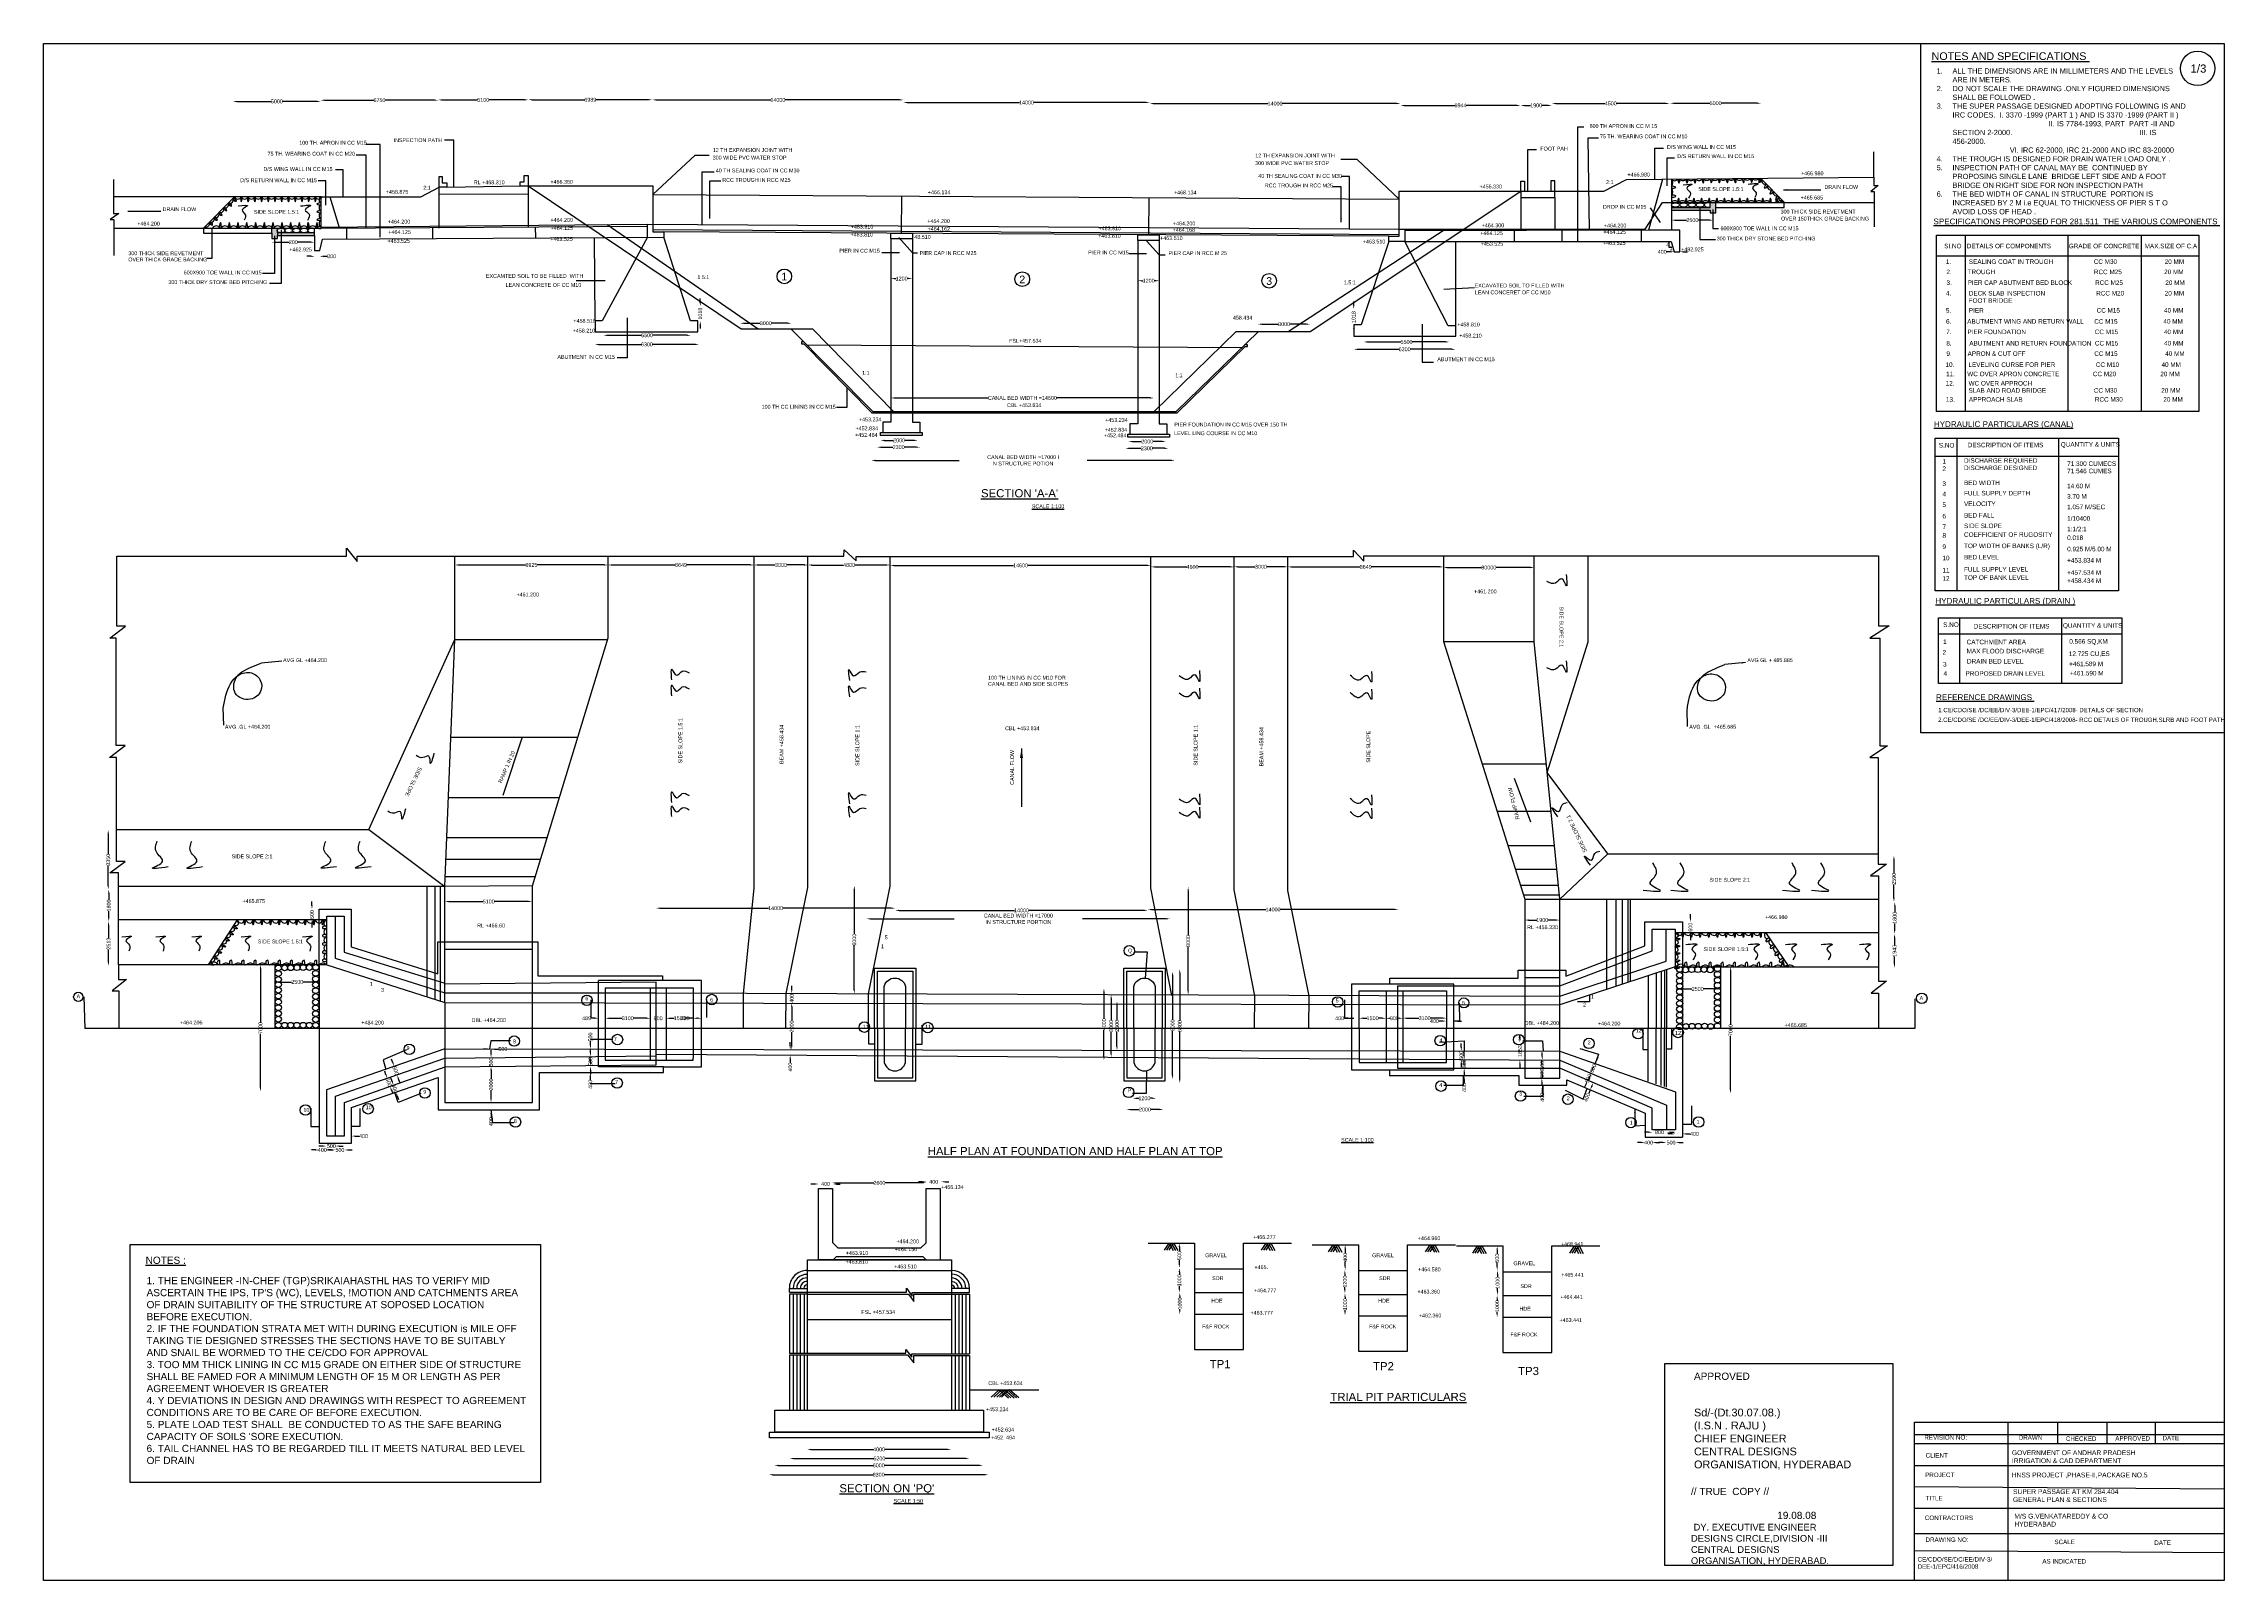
# Model space of a CAD drawing. Header units: millimetres. Extents: x 2429238 to 2656636, y 44384530 to 44544819.
import ezdxf

# ---------------------------------------------------------------- set-up
doc = ezdxf.new("R2010")
doc.units = ezdxf.units.MM
doc.header["$MEASUREMENT"] = 0
for name, color, linetype in [('DIMENSION', 7, 'Continuous'), ('DRAWING', 2, 'Continuous'), ('TEXT', 7, 'Continuous')]:
    doc.layers.add(name, color=color, linetype=linetype)
doc.styles.get("Standard").update_dxf_attribs({"font": 'arial.ttf', "height": 400})
doc.dimstyles.get("Standard").update_dxf_attribs({"dimtxt": 400, "dimasz": 400, "dimexe": 0.18, "dimexo": 0.0625, "dimgap": 0.09, "dimtad": 0, "dimdec": 0, "dimzin": 0, "dimdsep": 46, "dimtxsty": 'Standard', "dimcen": 0.09, "dimse1": 1, "dimse2": 1, "dimadec": 0, "dimazin": 0, "dimtfac": 1, "dimtdec": 0, "dimtofl": 0, "dimtmove": 0, "dimatfit": 3, "dimfxl": 1, "dimtolj": 1, "dimtzin": 0, "dimarcsym": 0})
pattern_1 = [(37.5, (0, 0), (-1.259867162, 38.53647538), [0, -30.4, 0, -34, 0, -32.5]), (7.5, (0, 0), (35.395534105, 56.442921305), [0, -16.4, 0, -27.4, 0, -10.5]), (327.5, (-24.6, 0), (62.282837235, 0.11318107), [0, -10, 0, -36, 0, -47]), (317.5, (-24.6, 0), (60.12253209, 17.5535113), [0, -5, 0, -23.6, 0, -27])]

# ---------------------------------------------------------------- blocks, each defined once
blk = doc.blocks.new('*D53')
at = {"layer": 'Defpoints', "color": 0, "transparency": 16777216}
for p in [(2448976, 44538790), (2448976, 44538778), (2458133, 44538778)]:
    blk.add_point(p, dxfattribs=at)
at = {"layer": 'TEXT', "color": 0, "lineweight": -2, "transparency": 16777216}
for p, q in [((2449376, 44538790), (2452958, 44538790)), ((2457733, 44538790), (2454151, 44538790))]:
    blk.add_line(p, q, dxfattribs=at)
at = {"layer": 'TEXT', "color": 0, "transparency": 16777216}
for points in [[(2449376, 44538857), (2449376, 44538723), (2448976, 44538790)], [(2457733, 44538857), (2457733, 44538723), (2458133, 44538790)]]:
    blk.add_solid(points, dxfattribs=at)
at = {"layer": 'TEXT', "color": 0, "transparency": 16777216, "insert": (2453554, 44538790), "char_height": 400, "attachment_point": 5}
blk.add_mtext('\\A1;5000', dxfattribs=at)
blk = doc.blocks.new('*D54')
at = {"layer": 'Defpoints', "color": 0, "transparency": 16777216}
for p in [(2458133, 44538778), (2470383, 44538916), (2470383, 44538778)]:
    blk.add_point(p, dxfattribs=at)
at = {"layer": 'TEXT', "color": 0, "lineweight": -2, "transparency": 16777216}
for p, q in [((2458533, 44538916), (2463660, 44538916)), ((2469983, 44538916), (2464856, 44538916))]:
    blk.add_line(p, q, dxfattribs=at)
at = {"layer": 'TEXT', "color": 0, "transparency": 16777216}
for points in [[(2458533, 44538982), (2458533, 44538849), (2458133, 44538916)], [(2469983, 44538982), (2469983, 44538849), (2470383, 44538916)]]:
    blk.add_solid(points, dxfattribs=at)
at = {"layer": 'TEXT', "color": 0, "transparency": 16777216, "insert": (2464258, 44538916), "char_height": 400, "attachment_point": 5}
blk.add_mtext('\\A1;6750', dxfattribs=at)
blk = doc.blocks.new('*D55')
at = {"layer": 'Defpoints', "color": 0, "transparency": 16777216}
for p in [(2470383, 44538916), (2479781, 44538946), (2479781, 44538916)]:
    blk.add_point(p, dxfattribs=at)
at = {"layer": 'TEXT', "color": 0, "lineweight": -2, "transparency": 16777216}
for p, q in [((2470783, 44538946), (2474486, 44538946)), ((2479381, 44538946), (2475679, 44538946))]:
    blk.add_line(p, q, dxfattribs=at)
at = {"layer": 'TEXT', "color": 0, "transparency": 16777216}
for points in [[(2470783, 44539013), (2470783, 44538880), (2470383, 44538946)], [(2479381, 44539013), (2479381, 44538880), (2479781, 44538946)]]:
    blk.add_solid(points, dxfattribs=at)
at = {"layer": 'TEXT', "color": 0, "transparency": 16777216, "insert": (2475082, 44538946), "char_height": 400, "attachment_point": 5}
blk.add_mtext('\\A1;5100', dxfattribs=at)
blk = doc.blocks.new('*D56')
at = {"layer": 'Defpoints', "color": 0, "transparency": 16777216}
for p in [(2479781, 44538946), (2492702, 44538964), (2492702, 44538946)]:
    blk.add_point(p, dxfattribs=at)
at = {"layer": 'TEXT', "color": 0, "lineweight": -2, "transparency": 16777216}
for p, q in [((2480181, 44538964), (2485643, 44538964)), ((2492302, 44538964), (2486841, 44538964))]:
    blk.add_line(p, q, dxfattribs=at)
at = {"layer": 'TEXT', "color": 0, "transparency": 16777216}
for points in [[(2480181, 44539030), (2480181, 44538897), (2479781, 44538964)], [(2492302, 44539030), (2492302, 44538897), (2492702, 44538964)]]:
    blk.add_solid(points, dxfattribs=at)
at = {"layer": 'TEXT', "color": 0, "transparency": 16777216, "insert": (2486242, 44538964), "char_height": 400, "attachment_point": 5}
blk.add_mtext('\\A1;6989', dxfattribs=at)
blk = doc.blocks.new('*D57')
at = {"layer": 'Defpoints', "color": 0, "transparency": 16777216}
for p in [(2492702, 44538964), (2518899, 44538948), (2518899, 44538766)]:
    blk.add_point(p, dxfattribs=at)
at = {"layer": 'TEXT', "color": 0, "lineweight": -2, "transparency": 16777216}
for p, q in [((2493102, 44538948), (2505068, 44538948)), ((2518499, 44538948), (2506534, 44538948))]:
    blk.add_line(p, q, dxfattribs=at)
at = {"layer": 'TEXT', "color": 0, "transparency": 16777216}
for points in [[(2493102, 44539015), (2493102, 44538882), (2492702, 44538948)], [(2518499, 44539015), (2518499, 44538882), (2518899, 44538948)]]:
    blk.add_solid(points, dxfattribs=at)
at = {"layer": 'TEXT', "color": 0, "transparency": 16777216, "insert": (2505801, 44538948), "char_height": 400, "attachment_point": 5}
blk.add_mtext('\\A1;14000', dxfattribs=at)
blk = doc.blocks.new('*D58')
at = {"layer": 'Defpoints', "color": 0, "transparency": 16777216}
for p in [(2518899, 44538948), (2544567, 44538676), (2544567, 44538676)]:
    blk.add_point(p, dxfattribs=at)
at = {"layer": 'TEXT', "color": 0, "lineweight": -2, "transparency": 16777216}
for p, q in [((2519299, 44538676), (2531000, 44538676)), ((2544167, 44538676), (2532466, 44538676))]:
    blk.add_line(p, q, dxfattribs=at)
at = {"layer": 'TEXT', "color": 0, "transparency": 16777216}
for points in [[(2519299, 44538743), (2519299, 44538610), (2518899, 44538676)], [(2544167, 44538743), (2544167, 44538610), (2544567, 44538676)]]:
    blk.add_solid(points, dxfattribs=at)
at = {"layer": 'TEXT', "color": 0, "transparency": 16777216, "insert": (2531733, 44538676), "char_height": 400, "attachment_point": 5}
blk.add_mtext('\\A1;14000', dxfattribs=at)
blk = doc.blocks.new('*D59')
at = {"layer": 'Defpoints', "color": 0, "transparency": 16777216}
for p in [(2544567, 44538676), (2570725, 44538676), (2570725, 44538562)]:
    blk.add_point(p, dxfattribs=at)
at = {"layer": 'TEXT', "color": 0, "lineweight": -2, "transparency": 16777216}
for p, q in [((2544967, 44538562), (2556913, 44538562)), ((2570325, 44538562), (2558379, 44538562))]:
    blk.add_line(p, q, dxfattribs=at)
at = {"layer": 'TEXT', "color": 0, "transparency": 16777216}
for points in [[(2544967, 44538629), (2544967, 44538495), (2544567, 44538562)], [(2570325, 44538629), (2570325, 44538495), (2570725, 44538562)]]:
    blk.add_solid(points, dxfattribs=at)
at = {"layer": 'TEXT', "color": 0, "transparency": 16777216, "insert": (2557646, 44538562), "char_height": 400, "attachment_point": 5}
blk.add_mtext('\\A1;14000', dxfattribs=at)
blk = doc.blocks.new('*D60')
at = {"layer": 'Defpoints', "color": 0, "transparency": 16777216}
for p in [(2570725, 44538562), (2583245, 44538424), (2583245, 44538373)]:
    blk.add_point(p, dxfattribs=at)
at = {"layer": 'TEXT', "color": 0, "lineweight": -2, "transparency": 16777216}
for p, q in [((2571125, 44538373), (2576387, 44538373)), ((2582845, 44538373), (2577582, 44538373))]:
    blk.add_line(p, q, dxfattribs=at)
at = {"layer": 'TEXT', "color": 0, "transparency": 16777216}
for points in [[(2571125, 44538440), (2571125, 44538307), (2570725, 44538373)], [(2582845, 44538440), (2582845, 44538307), (2583245, 44538373)]]:
    blk.add_solid(points, dxfattribs=at)
at = {"layer": 'TEXT', "color": 0, "transparency": 16777216, "insert": (2576985, 44538373), "char_height": 400, "attachment_point": 5}
blk.add_mtext('\\A1;6944', dxfattribs=at)
blk = doc.blocks.new('*D61')
at = {"layer": 'Defpoints', "color": 0, "transparency": 16777216}
for p in [(2583245, 44538424), (2586508, 44538424), (2586508, 44538373)]:
    blk.add_point(p, dxfattribs=at)
at = {"layer": 'TEXT', "color": 0, "lineweight": -2, "transparency": 16777216}
for p, q in [((2583645, 44538373), (2584299, 44538373)), ((2586108, 44538373), (2585454, 44538373))]:
    blk.add_line(p, q, dxfattribs=at)
at = {"layer": 'TEXT', "color": 0, "transparency": 16777216}
for points in [[(2583645, 44538440), (2583645, 44538307), (2583245, 44538373)], [(2586108, 44538440), (2586108, 44538307), (2586508, 44538373)]]:
    blk.add_solid(points, dxfattribs=at)
at = {"layer": 'TEXT', "color": 0, "transparency": 16777216, "insert": (2584876, 44538373), "char_height": 400, "attachment_point": 5}
blk.add_mtext('\\A1;1900', dxfattribs=at)
blk = doc.blocks.new('*D62')
at = {"layer": 'Defpoints', "color": 0, "transparency": 16777216}
for p in [(2586508, 44538373), (2598795, 44538580), (2598795, 44538580)]:
    blk.add_point(p, dxfattribs=at)
at = {"layer": 'TEXT', "color": 0, "lineweight": -2, "transparency": 16777216}
for p, q in [((2586908, 44538580), (2592047, 44538580)), ((2598395, 44538580), (2593257, 44538580))]:
    blk.add_line(p, q, dxfattribs=at)
at = {"layer": 'TEXT', "color": 0, "transparency": 16777216}
for points in [[(2586908, 44538647), (2586908, 44538513), (2586508, 44538580)], [(2598395, 44538647), (2598395, 44538513), (2598795, 44538580)]]:
    blk.add_solid(points, dxfattribs=at)
at = {"layer": 'TEXT', "color": 0, "transparency": 16777216, "insert": (2592652, 44538580), "char_height": 400, "attachment_point": 5}
blk.add_mtext('\\A1;4500', dxfattribs=at)
blk = doc.blocks.new('*D63')
at = {"layer": 'Defpoints', "color": 0, "transparency": 16777216}
for p in [(2598851, 44538589), (2608314, 44538600), (2608314, 44538589)]:
    blk.add_point(p, dxfattribs=at)
at = {"layer": 'TEXT', "color": 0, "lineweight": -2, "transparency": 16777216}
for p, q in [((2599251, 44538600), (2602986, 44538600)), ((2607914, 44538600), (2604179, 44538600))]:
    blk.add_line(p, q, dxfattribs=at)
at = {"layer": 'TEXT', "color": 0, "transparency": 16777216}
for points in [[(2599251, 44538667), (2599251, 44538533), (2598851, 44538600)], [(2607914, 44538667), (2607914, 44538533), (2608314, 44538600)]]:
    blk.add_solid(points, dxfattribs=at)
at = {"layer": 'TEXT', "color": 0, "transparency": 16777216, "insert": (2603582, 44538600), "char_height": 400, "attachment_point": 5}
blk.add_mtext('\\A1;5000', dxfattribs=at)
blk = doc.blocks.new('*D64')
at = {"layer": 'Defpoints', "color": 0, "transparency": 16777216}
for p in [(2598979, 44526342), (2603350, 44526404), (2603350, 44526342)]:
    blk.add_point(p, dxfattribs=at)
at = {"layer": 'TEXT', "color": 0, "lineweight": -2, "transparency": 16777216}
for p, q in [((2599379, 44526404), (2600564, 44526404)), ((2602950, 44526404), (2601764, 44526404))]:
    blk.add_line(p, q, dxfattribs=at)
at = {"layer": 'TEXT', "color": 0, "transparency": 16777216}
for points in [[(2599379, 44526471), (2599379, 44526337), (2598979, 44526404)], [(2602950, 44526471), (2602950, 44526337), (2603350, 44526404)]]:
    blk.add_solid(points, dxfattribs=at)
at = {"layer": 'TEXT', "color": 0, "transparency": 16777216, "insert": (2601164, 44526404), "char_height": 400, "attachment_point": 5}
blk.add_mtext('\\A1;2500', dxfattribs=at)
blk = doc.blocks.new('*D65')
at = {"layer": 'Defpoints', "color": 0, "transparency": 16777216}
for p in [(2599266, 44523106), (2599266, 44523106), (2599843, 44523106)]:
    blk.add_point(p, dxfattribs=at)
at = {"layer": 'TEXT', "color": 0, "lineweight": -2, "transparency": 16777216}
for p, q in [((2598866, 44523106), (2598466, 44523106)), ((2600243, 44523106), (2600643, 44523106))]:
    blk.add_line(p, q, dxfattribs=at)
at = {"layer": 'TEXT', "color": 0, "transparency": 16777216}
for points in [[(2598866, 44523172), (2598866, 44523039), (2599266, 44523106)], [(2600243, 44523172), (2600243, 44523039), (2599843, 44523106)]]:
    blk.add_solid(points, dxfattribs=at)
at = {"layer": 'TEXT', "color": 0, "transparency": 16777216, "insert": (2598017, 44523106), "char_height": 400, "attachment_point": 5}
blk.add_mtext('\\A1;400', dxfattribs=at)
blk = doc.blocks.new('*D66')
at = {"layer": 'Defpoints', "color": 0, "transparency": 16777216}
for p in [(2566889, 44513701), (2566889, 44513660), (2575826, 44513660)]:
    blk.add_point(p, dxfattribs=at)
at = {"layer": 'TEXT', "color": 0, "lineweight": -2, "transparency": 16777216}
for p, q in [((2567289, 44513701), (2570761, 44513701)), ((2575426, 44513701), (2571954, 44513701))]:
    blk.add_line(p, q, dxfattribs=at)
at = {"layer": 'TEXT', "color": 0, "transparency": 16777216}
for points in [[(2567289, 44513768), (2567289, 44513634), (2566889, 44513701)], [(2575426, 44513768), (2575426, 44513634), (2575826, 44513701)]]:
    blk.add_solid(points, dxfattribs=at)
at = {"layer": 'TEXT', "color": 0, "transparency": 16777216, "insert": (2571358, 44513701), "char_height": 400, "attachment_point": 5}
blk.add_mtext('\\A1;5500', dxfattribs=at)
blk = doc.blocks.new('*D67')
at = {"layer": 'Defpoints', "color": 0, "transparency": 16777216}
for p in [(2565851, 44512934), (2565851, 44512934), (2576462, 44512934)]:
    blk.add_point(p, dxfattribs=at)
at = {"layer": 'TEXT', "color": 0, "lineweight": -2, "transparency": 16777216}
for p, q in [((2566251, 44512934), (2570559, 44512934)), ((2576062, 44512934), (2571754, 44512934))]:
    blk.add_line(p, q, dxfattribs=at)
at = {"layer": 'TEXT', "color": 0, "transparency": 16777216}
for points in [[(2566251, 44513000), (2566251, 44512867), (2565851, 44512934)], [(2576062, 44513000), (2576062, 44512867), (2576462, 44512934)]]:
    blk.add_solid(points, dxfattribs=at)
at = {"layer": 'TEXT', "color": 0, "transparency": 16777216, "insert": (2571157, 44512934), "char_height": 400, "attachment_point": 5}
blk.add_mtext('\\A1;6300', dxfattribs=at)
blk = doc.blocks.new('*D68')
at = {"layer": 'Defpoints', "color": 0, "transparency": 16777216}
for p in [(2517590, 44507858), (2517590, 44507858), (2545010, 44507858)]:
    blk.add_point(p, dxfattribs=at)
at = {"layer": 'TEXT', "color": 0, "lineweight": -2, "transparency": 16777216}
for p, q in [((2517990, 44507858), (2527732, 44507858)), ((2544610, 44507858), (2534867, 44507858))]:
    blk.add_line(p, q, dxfattribs=at)
at = {"layer": 'TEXT', "color": 0, "transparency": 16777216}
for points in [[(2517990, 44507925), (2517990, 44507792), (2517590, 44507858)], [(2544610, 44507925), (2544610, 44507792), (2545010, 44507858)]]:
    blk.add_solid(points, dxfattribs=at)
at = {"layer": 'TEXT', "color": 0, "transparency": 16777216, "insert": (2531300, 44507858), "char_height": 400, "attachment_point": 5}
blk.add_mtext('\\A1;CANAL BED WIDTH =14600', dxfattribs=at)
blk = doc.blocks.new('*D69')
at = {"layer": 'Defpoints', "color": 0, "transparency": 16777216}
for p in [(2516155, 44502727), (2516155, 44502674), (2520636, 44502674)]:
    blk.add_point(p, dxfattribs=at)
at = {"layer": 'TEXT', "color": 0, "lineweight": -2, "transparency": 16777216}
for p, q in [((2516555, 44502727), (2517796, 44502727)), ((2520236, 44502727), (2518996, 44502727))]:
    blk.add_line(p, q, dxfattribs=at)
at = {"layer": 'TEXT', "color": 0, "transparency": 16777216}
for points in [[(2516555, 44502794), (2516555, 44502661), (2516155, 44502727)], [(2520236, 44502794), (2520236, 44502661), (2520636, 44502727)]]:
    blk.add_solid(points, dxfattribs=at)
at = {"layer": 'TEXT', "color": 0, "transparency": 16777216, "insert": (2518396, 44502727), "char_height": 400, "attachment_point": 5}
blk.add_mtext('\\A1;2300', dxfattribs=at)
blk = doc.blocks.new('*D70')
at = {"layer": 'Defpoints', "color": 0, "transparency": 16777216}
for p in [(2516501, 44503437), (2516501, 44503393), (2520385, 44503393)]:
    blk.add_point(p, dxfattribs=at)
at = {"layer": 'TEXT', "color": 0, "lineweight": -2, "transparency": 16777216}
for p, q in [((2516901, 44503437), (2517843, 44503437)), ((2519985, 44503437), (2519043, 44503437))]:
    blk.add_line(p, q, dxfattribs=at)
at = {"layer": 'TEXT', "color": 0, "transparency": 16777216}
for points in [[(2516901, 44503504), (2516901, 44503371), (2516501, 44503437)], [(2519985, 44503504), (2519985, 44503371), (2520385, 44503437)]]:
    blk.add_solid(points, dxfattribs=at)
at = {"layer": 'TEXT', "color": 0, "transparency": 16777216, "insert": (2518443, 44503437), "char_height": 400, "attachment_point": 5}
blk.add_mtext('\\A1;2000', dxfattribs=at)
blk = doc.blocks.new('*D71')
at = {"layer": 'Defpoints', "color": 0, "transparency": 16777216}
for p in [(2501861, 44515675), (2501861, 44515653), (2507221, 44515675)]:
    blk.add_point(p, dxfattribs=at)
at = {"layer": 'TEXT', "color": 0, "lineweight": -2, "transparency": 16777216}
for p, q in [((2502261, 44515653), (2503945, 44515653)), ((2506821, 44515653), (2505138, 44515653))]:
    blk.add_line(p, q, dxfattribs=at)
at = {"layer": 'TEXT', "color": 0, "transparency": 16777216}
for points in [[(2502261, 44515720), (2502261, 44515586), (2501861, 44515653)], [(2506821, 44515720), (2506821, 44515586), (2507221, 44515653)]]:
    blk.add_solid(points, dxfattribs=at)
at = {"layer": 'TEXT', "color": 0, "transparency": 16777216, "insert": (2504541, 44515653), "char_height": 400, "attachment_point": 5}
blk.add_mtext('\\A1;3000', dxfattribs=at)
blk = doc.blocks.new('*D72')
at = {"layer": 'Defpoints', "color": 0, "transparency": 16777216}
for p in [(2487620, 44514396), (2487620, 44514190), (2496721, 44514190)]:
    blk.add_point(p, dxfattribs=at)
at = {"layer": 'TEXT', "color": 0, "lineweight": -2, "transparency": 16777216}
for p, q in [((2488020, 44514396), (2491574, 44514396)), ((2496321, 44514396), (2492767, 44514396))]:
    blk.add_line(p, q, dxfattribs=at)
at = {"layer": 'TEXT', "color": 0, "transparency": 16777216}
for points in [[(2488020, 44514462), (2488020, 44514329), (2487620, 44514396)], [(2496321, 44514462), (2496321, 44514329), (2496721, 44514396)]]:
    blk.add_solid(points, dxfattribs=at)
at = {"layer": 'TEXT', "color": 0, "transparency": 16777216, "insert": (2492170, 44514396), "char_height": 400, "attachment_point": 5}
blk.add_mtext('\\A1;5500', dxfattribs=at)
blk = doc.blocks.new('*D73')
at = {"layer": 'Defpoints', "color": 0, "transparency": 16777216}
for p in [(2486715, 44513465), (2486715, 44513445), (2497574, 44513465)]:
    blk.add_point(p, dxfattribs=at)
at = {"layer": 'TEXT', "color": 0, "lineweight": -2, "transparency": 16777216}
for p, q in [((2487115, 44513445), (2491547, 44513445)), ((2497174, 44513445), (2492742, 44513445))]:
    blk.add_line(p, q, dxfattribs=at)
at = {"layer": 'TEXT', "color": 0, "transparency": 16777216}
for points in [[(2487115, 44513512), (2487115, 44513379), (2486715, 44513445)], [(2497174, 44513512), (2497174, 44513379), (2497574, 44513445)]]:
    blk.add_solid(points, dxfattribs=at)
at = {"layer": 'TEXT', "color": 0, "transparency": 16777216, "insert": (2492145, 44513445), "char_height": 400, "attachment_point": 5}
blk.add_mtext('\\A1;6300', dxfattribs=at)
blk = doc.blocks.new('*D74')
at = {"layer": 'Defpoints', "color": 0, "transparency": 16777216}
for p in [(2497455, 44515894), (2497710, 44517421), (2498480, 44517421)]:
    blk.add_point(p, dxfattribs=at)
at = {"layer": 'TEXT', "color": 0, "lineweight": -2, "transparency": 16777216}
for p, q in [((2497710, 44517821), (2497710, 44518221)), ((2497710, 44515494), (2497710, 44515094))]:
    blk.add_line(p, q, dxfattribs=at)
at = {"layer": 'TEXT', "color": 0, "transparency": 16777216}
for points in [[(2497643, 44517821), (2497777, 44517821), (2497710, 44517421)], [(2497643, 44515494), (2497777, 44515494), (2497710, 44515894)]]:
    blk.add_solid(points, dxfattribs=at)
at = {"layer": 'TEXT', "color": 0, "transparency": 16777216, "insert": (2497710, 44516658), "char_height": 400, "attachment_point": 5, "rotation": 90}
blk.add_mtext('\\A1;1018', dxfattribs=at)
blk = doc.blocks.new('*D75')
at = {"layer": 'Defpoints', "color": 0, "transparency": 16777216}
for p in [(2457495, 44523224), (2458023, 44523224), (2458023, 44522638)]:
    blk.add_point(p, dxfattribs=at)
at = {"layer": 'TEXT', "color": 0, "lineweight": -2, "transparency": 16777216}
for p, q in [((2457095, 44522638), (2456695, 44522638)), ((2458423, 44522638), (2458823, 44522638))]:
    blk.add_line(p, q, dxfattribs=at)
at = {"layer": 'TEXT', "color": 0, "transparency": 16777216}
for points in [[(2457095, 44522704), (2457095, 44522571), (2457495, 44522638)], [(2458423, 44522704), (2458423, 44522571), (2458023, 44522638)]]:
    blk.add_solid(points, dxfattribs=at)
at = {"layer": 'TEXT', "color": 0, "transparency": 16777216, "insert": (2459264, 44522638), "char_height": 400, "attachment_point": 5}
blk.add_mtext('\\A1;300', dxfattribs=at)
blk = doc.blocks.new('*D76')
at = {"layer": 'Defpoints', "color": 0, "transparency": 16777216}
for p in [(2453025, 44524107), (2453025, 44524013), (2457495, 44524013)]:
    blk.add_point(p, dxfattribs=at)
at = {"layer": 'TEXT', "color": 0, "lineweight": -2, "transparency": 16777216}
for p, q in [((2453425, 44524107), (2454827, 44524107)), ((2457095, 44524107), (2455716, 44524107))]:
    blk.add_line(p, q, dxfattribs=at)
at = {"layer": 'TEXT', "color": 0, "transparency": 16777216}
for points in [[(2453425, 44524173), (2453425, 44524040), (2453025, 44524107)], [(2457095, 44524173), (2457095, 44524040), (2457495, 44524107)]]:
    blk.add_solid(points, dxfattribs=at)
at = {"layer": 'TEXT', "color": 0, "transparency": 16777216, "insert": (2455271, 44524107), "char_height": 400, "attachment_point": 5}
blk.add_mtext('\\A1;200', dxfattribs=at)
blk = doc.blocks.new('*D77')
at = {"layer": 'Defpoints', "color": 0, "transparency": 16777216}
for p in [(2517590, 44520305), (2517590, 44520305), (2519826, 44520305)]:
    blk.add_point(p, dxfattribs=at)
at = {"layer": 'TEXT', "color": 0, "lineweight": -2, "transparency": 16777216}
for p, q in [((2517990, 44520305), (2518130, 44520305)), ((2519426, 44520305), (2519286, 44520305))]:
    blk.add_line(p, q, dxfattribs=at)
at = {"layer": 'TEXT', "color": 0, "transparency": 16777216}
for points in [[(2517990, 44520372), (2517990, 44520239), (2517590, 44520305)], [(2519426, 44520372), (2519426, 44520239), (2519826, 44520305)]]:
    blk.add_solid(points, dxfattribs=at)
at = {"layer": 'TEXT', "color": 0, "transparency": 16777216, "insert": (2518708, 44520305), "char_height": 400, "attachment_point": 5}
blk.add_mtext('\\A1;1200', dxfattribs=at)
blk = doc.blocks.new('*D78')
at = {"layer": 'Defpoints', "color": 0, "transparency": 16777216}
for p in [(2542033, 44502606), (2542033, 44502553), (2546515, 44502553)]:
    blk.add_point(p, dxfattribs=at)
at = {"layer": 'TEXT', "color": 0, "lineweight": -2, "transparency": 16777216}
for p, q in [((2542433, 44502606), (2543674, 44502606)), ((2546115, 44502606), (2544874, 44502606))]:
    blk.add_line(p, q, dxfattribs=at)
at = {"layer": 'TEXT', "color": 0, "transparency": 16777216}
for points in [[(2542433, 44502673), (2542433, 44502539), (2542033, 44502606)], [(2546115, 44502673), (2546115, 44502539), (2546515, 44502606)]]:
    blk.add_solid(points, dxfattribs=at)
at = {"layer": 'TEXT', "color": 0, "transparency": 16777216, "insert": (2544274, 44502606), "char_height": 400, "attachment_point": 5}
blk.add_mtext('\\A1;2300', dxfattribs=at)
blk = doc.blocks.new('*D79')
at = {"layer": 'Defpoints', "color": 0, "transparency": 16777216}
for p in [(2542380, 44503316), (2542380, 44503272), (2546263, 44503272)]:
    blk.add_point(p, dxfattribs=at)
at = {"layer": 'TEXT', "color": 0, "lineweight": -2, "transparency": 16777216}
for p, q in [((2542780, 44503316), (2543721, 44503316)), ((2545863, 44503316), (2544922, 44503316))]:
    blk.add_line(p, q, dxfattribs=at)
at = {"layer": 'TEXT', "color": 0, "transparency": 16777216}
for points in [[(2542780, 44503383), (2542780, 44503249), (2542380, 44503316)], [(2545863, 44503383), (2545863, 44503249), (2546263, 44503316)]]:
    blk.add_solid(points, dxfattribs=at)
at = {"layer": 'TEXT', "color": 0, "transparency": 16777216, "insert": (2544322, 44503316), "char_height": 400, "attachment_point": 5}
blk.add_mtext('\\A1;2000', dxfattribs=at)
blk = doc.blocks.new('*D80')
at = {"layer": 'Defpoints', "color": 0, "transparency": 16777216}
for p in [(2543350, 44520087), (2543350, 44520087), (2545585, 44520087)]:
    blk.add_point(p, dxfattribs=at)
at = {"layer": 'TEXT', "color": 0, "lineweight": -2, "transparency": 16777216}
for p, q in [((2543750, 44520087), (2543889, 44520087)), ((2545185, 44520087), (2545045, 44520087))]:
    blk.add_line(p, q, dxfattribs=at)
at = {"layer": 'TEXT', "color": 0, "transparency": 16777216}
for points in [[(2543750, 44520154), (2543750, 44520021), (2543350, 44520087)], [(2545185, 44520154), (2545185, 44520021), (2545585, 44520087)]]:
    blk.add_solid(points, dxfattribs=at)
at = {"layer": 'TEXT', "color": 0, "transparency": 16777216, "insert": (2544467, 44520087), "char_height": 400, "attachment_point": 5}
blk.add_mtext('\\A1;1200', dxfattribs=at)
blk = doc.blocks.new('*D81')
at = {"layer": 'Defpoints', "color": 0, "transparency": 16777216}
for p in [(2555878, 44515387), (2561304, 44515556), (2561304, 44515387)]:
    blk.add_point(p, dxfattribs=at)
at = {"layer": 'TEXT', "color": 0, "lineweight": -2, "transparency": 16777216}
for p, q in [((2556278, 44515556), (2557994, 44515556)), ((2560904, 44515556), (2559187, 44515556))]:
    blk.add_line(p, q, dxfattribs=at)
at = {"layer": 'TEXT', "color": 0, "transparency": 16777216}
for points in [[(2556278, 44515623), (2556278, 44515490), (2555878, 44515556)], [(2560904, 44515623), (2560904, 44515490), (2561304, 44515556)]]:
    blk.add_solid(points, dxfattribs=at)
at = {"layer": 'TEXT', "color": 0, "transparency": 16777216, "insert": (2558591, 44515556), "char_height": 400, "attachment_point": 5}
blk.add_mtext('\\A1;3000', dxfattribs=at)
blk = doc.blocks.new('*D82')
at = {"layer": 'Defpoints', "color": 0, "transparency": 16777216}
for p in [(2564797, 44517117), (2565844, 44515473), (2565844, 44515473)]:
    blk.add_point(p, dxfattribs=at)
at = {"layer": 'TEXT', "color": 0, "lineweight": -2, "transparency": 16777216}
for p, q in [((2565844, 44517517), (2565844, 44517917)), ((2565844, 44515073), (2565844, 44514673))]:
    blk.add_line(p, q, dxfattribs=at)
at = {"layer": 'TEXT', "color": 0, "transparency": 16777216}
for points in [[(2565777, 44517517), (2565911, 44517517), (2565844, 44517117)], [(2565777, 44515073), (2565911, 44515073), (2565844, 44515473)]]:
    blk.add_solid(points, dxfattribs=at)
at = {"layer": 'TEXT', "color": 0, "transparency": 16777216, "insert": (2565844, 44516295), "char_height": 400, "attachment_point": 5, "rotation": 90}
blk.add_mtext('\\A1;1018', dxfattribs=at)
blk = doc.blocks.new('*D83')
at = {"layer": 'Defpoints', "color": 0, "transparency": 16777216}
for p in [(2472113, 44490214), (2488090, 44490439), (2488090, 44490439)]:
    blk.add_point(p, dxfattribs=at)
at = {"layer": 'TEXT', "color": 0, "lineweight": -2, "transparency": 16777216}
for p, q in [((2472513, 44490439), (2479502, 44490439)), ((2487690, 44490439), (2480701, 44490439))]:
    blk.add_line(p, q, dxfattribs=at)
at = {"layer": 'TEXT', "color": 0, "transparency": 16777216}
for points in [[(2472513, 44490506), (2472513, 44490372), (2472113, 44490439)], [(2487690, 44490506), (2487690, 44490372), (2488090, 44490439)]]:
    blk.add_solid(points, dxfattribs=at)
at = {"layer": 'TEXT', "color": 0, "transparency": 16777216, "insert": (2480102, 44490439), "char_height": 400, "attachment_point": 5}
blk.add_mtext('\\A1;8925', dxfattribs=at)
blk = doc.blocks.new('*D84')
at = {"layer": 'Defpoints', "color": 0, "transparency": 16777216}
for p in [(2488090, 44490439), (2503316, 44490439), (2503316, 44490439)]:
    blk.add_point(p, dxfattribs=at)
at = {"layer": 'TEXT', "color": 0, "lineweight": -2, "transparency": 16777216}
for p, q in [((2488490, 44490439), (2495105, 44490439)), ((2502916, 44490439), (2496301, 44490439))]:
    blk.add_line(p, q, dxfattribs=at)
at = {"layer": 'TEXT', "color": 0, "transparency": 16777216}
for points in [[(2488490, 44490506), (2488490, 44490372), (2488090, 44490439)], [(2502916, 44490506), (2502916, 44490372), (2503316, 44490439)]]:
    blk.add_solid(points, dxfattribs=at)
at = {"layer": 'TEXT', "color": 0, "transparency": 16777216, "insert": (2495703, 44490439), "char_height": 400, "attachment_point": 5}
blk.add_mtext('\\A1;8649', dxfattribs=at)
blk = doc.blocks.new('*D85')
at = {"layer": 'Defpoints', "color": 0, "transparency": 16777216}
for p in [(2503316, 44490439), (2508943, 44490439), (2508943, 44490439)]:
    blk.add_point(p, dxfattribs=at)
at = {"layer": 'TEXT', "color": 0, "lineweight": -2, "transparency": 16777216}
for p, q in [((2503716, 44490439), (2505533, 44490439)), ((2508543, 44490439), (2506726, 44490439))]:
    blk.add_line(p, q, dxfattribs=at)
at = {"layer": 'TEXT', "color": 0, "transparency": 16777216}
for points in [[(2503716, 44490506), (2503716, 44490372), (2503316, 44490439)], [(2508543, 44490506), (2508543, 44490372), (2508943, 44490439)]]:
    blk.add_solid(points, dxfattribs=at)
at = {"layer": 'TEXT', "color": 0, "transparency": 16777216, "insert": (2506130, 44490439), "char_height": 400, "attachment_point": 5}
blk.add_mtext('\\A1;3000', dxfattribs=at)
blk = doc.blocks.new('*D86')
at = {"layer": 'Defpoints', "color": 0, "transparency": 16777216}
for p in [(2508943, 44490439), (2517507, 44490439), (2517507, 44490437)]:
    blk.add_point(p, dxfattribs=at)
at = {"layer": 'TEXT', "color": 0, "lineweight": -2, "transparency": 16777216}
for p, q in [((2509343, 44490437), (2512621, 44490437)), ((2517107, 44490437), (2513830, 44490437))]:
    blk.add_line(p, q, dxfattribs=at)
at = {"layer": 'TEXT', "color": 0, "transparency": 16777216}
for points in [[(2509343, 44490503), (2509343, 44490370), (2508943, 44490437)], [(2517107, 44490503), (2517107, 44490370), (2517507, 44490437)]]:
    blk.add_solid(points, dxfattribs=at)
at = {"layer": 'TEXT', "color": 0, "transparency": 16777216, "insert": (2513225, 44490437), "char_height": 400, "attachment_point": 5}
blk.add_mtext('\\A1;4800', dxfattribs=at)
blk = doc.blocks.new('*D87')
at = {"layer": 'Defpoints', "color": 0, "transparency": 16777216}
for p in [(2517507, 44490394), (2544708, 44490394), (2544708, 44490394)]:
    blk.add_point(p, dxfattribs=at)
at = {"layer": 'TEXT', "color": 0, "lineweight": -2, "transparency": 16777216}
for p, q in [((2517907, 44490394), (2530375, 44490394)), ((2544308, 44490394), (2531841, 44490394))]:
    blk.add_line(p, q, dxfattribs=at)
at = {"layer": 'TEXT', "color": 0, "transparency": 16777216}
for points in [[(2517907, 44490461), (2517907, 44490328), (2517507, 44490394)], [(2544308, 44490461), (2544308, 44490328), (2544708, 44490394)]]:
    blk.add_solid(points, dxfattribs=at)
at = {"layer": 'TEXT', "color": 0, "transparency": 16777216, "insert": (2531108, 44490394), "char_height": 400, "attachment_point": 5}
blk.add_mtext('\\A1;14600', dxfattribs=at)
blk = doc.blocks.new('*D88')
at = {"layer": 'Defpoints', "color": 0, "transparency": 16777216}
for p in [(2544708, 44490394), (2553373, 44490394), (2553373, 44490238)]:
    blk.add_point(p, dxfattribs=at)
at = {"layer": 'TEXT', "color": 0, "lineweight": -2, "transparency": 16777216}
for p, q in [((2545108, 44490238), (2548436, 44490238)), ((2552973, 44490238), (2549645, 44490238))]:
    blk.add_line(p, q, dxfattribs=at)
at = {"layer": 'TEXT', "color": 0, "transparency": 16777216}
for points in [[(2545108, 44490305), (2545108, 44490172), (2544708, 44490238)], [(2552973, 44490305), (2552973, 44490172), (2553373, 44490238)]]:
    blk.add_solid(points, dxfattribs=at)
at = {"layer": 'TEXT', "color": 0, "transparency": 16777216, "insert": (2549041, 44490238), "char_height": 400, "attachment_point": 5}
blk.add_mtext('\\A1;4600', dxfattribs=at)
blk = doc.blocks.new('*D89')
at = {"layer": 'Defpoints', "color": 0, "transparency": 16777216}
for p in [(2553373, 44490238), (2558987, 44490253), (2558987, 44490238)]:
    blk.add_point(p, dxfattribs=at)
at = {"layer": 'TEXT', "color": 0, "lineweight": -2, "transparency": 16777216}
for p, q in [((2553773, 44490253), (2555583, 44490253)), ((2558587, 44490253), (2556776, 44490253))]:
    blk.add_line(p, q, dxfattribs=at)
at = {"layer": 'TEXT', "color": 0, "transparency": 16777216}
for points in [[(2553773, 44490319), (2553773, 44490186), (2553373, 44490253)], [(2558587, 44490319), (2558587, 44490186), (2558987, 44490253)]]:
    blk.add_solid(points, dxfattribs=at)
at = {"layer": 'TEXT', "color": 0, "transparency": 16777216, "insert": (2556180, 44490253), "char_height": 400, "attachment_point": 5}
blk.add_mtext('\\A1;3000', dxfattribs=at)
blk = doc.blocks.new('*D90')
at = {"layer": 'Defpoints', "color": 0, "transparency": 16777216}
for p in [(2558987, 44490238), (2575206, 44490238), (2575206, 44490238)]:
    blk.add_point(p, dxfattribs=at)
at = {"layer": 'TEXT', "color": 0, "lineweight": -2, "transparency": 16777216}
for p, q in [((2559387, 44490238), (2566498, 44490238)), ((2574806, 44490238), (2567694, 44490238))]:
    blk.add_line(p, q, dxfattribs=at)
at = {"layer": 'TEXT', "color": 0, "transparency": 16777216}
for points in [[(2559387, 44490305), (2559387, 44490172), (2558987, 44490238)], [(2574806, 44490305), (2574806, 44490172), (2575206, 44490238)]]:
    blk.add_solid(points, dxfattribs=at)
at = {"layer": 'TEXT', "color": 0, "transparency": 16777216, "insert": (2567096, 44490238), "char_height": 400, "attachment_point": 5}
blk.add_mtext('\\A1;8649', dxfattribs=at)
blk = doc.blocks.new('*D91')
at = {"layer": 'Defpoints', "color": 0, "transparency": 16777216}
for p in [(2575195, 44490172), (2584672, 44490172), (2584672, 44490172)]:
    blk.add_point(p, dxfattribs=at)
at = {"layer": 'TEXT', "color": 0, "lineweight": -2, "transparency": 16777216}
for p, q in [((2575595, 44490172), (2579181, 44490172)), ((2584272, 44490172), (2580686, 44490172))]:
    blk.add_line(p, q, dxfattribs=at)
at = {"layer": 'TEXT', "color": 0, "transparency": 16777216}
for points in [[(2575595, 44490238), (2575595, 44490105), (2575195, 44490172)], [(2584272, 44490238), (2584272, 44490105), (2584672, 44490172)]]:
    blk.add_solid(points, dxfattribs=at)
at = {"layer": 'TEXT', "color": 0, "transparency": 16777216, "insert": (2579933, 44490172), "char_height": 400, "attachment_point": 5}
blk.add_mtext('\\A1;80000', dxfattribs=at)
blk = doc.blocks.new('*D92')
at = {"layer": 'Defpoints', "color": 0, "transparency": 16777216}
for p in [(2583682, 44454070), (2587333, 44454070), (2587333, 44453404)]:
    blk.add_point(p, dxfattribs=at)
at = {"layer": 'TEXT', "color": 0, "lineweight": -2, "transparency": 16777216}
for p, q in [((2584082, 44453404), (2584930, 44453404)), ((2586933, 44453404), (2586086, 44453404))]:
    blk.add_line(p, q, dxfattribs=at)
at = {"layer": 'TEXT', "color": 0, "transparency": 16777216}
for points in [[(2584082, 44453471), (2584082, 44453338), (2583682, 44453404)], [(2586933, 44453471), (2586933, 44453338), (2587333, 44453404)]]:
    blk.add_solid(points, dxfattribs=at)
at = {"layer": 'TEXT', "color": 0, "transparency": 16777216, "insert": (2585508, 44453404), "char_height": 400, "attachment_point": 5}
blk.add_mtext('\\A1;1900', dxfattribs=at)
blk = doc.blocks.new('*D93')
at = {"layer": 'Defpoints', "color": 0, "transparency": 16777216}
for p in [(2599334, 44446216), (2604102, 44446216), (2604102, 44446216)]:
    blk.add_point(p, dxfattribs=at)
at = {"layer": 'TEXT', "color": 0, "lineweight": -2, "transparency": 16777216}
for p, q in [((2599734, 44446216), (2601118, 44446216)), ((2603702, 44446216), (2602318, 44446216))]:
    blk.add_line(p, q, dxfattribs=at)
at = {"layer": 'TEXT', "color": 0, "transparency": 16777216}
for points in [[(2599734, 44446282), (2599734, 44446149), (2599334, 44446216)], [(2603702, 44446282), (2603702, 44446149), (2604102, 44446216)]]:
    blk.add_solid(points, dxfattribs=at)
at = {"layer": 'TEXT', "color": 0, "transparency": 16777216, "insert": (2601718, 44446216), "char_height": 400, "attachment_point": 5}
blk.add_mtext('\\A1;2500', dxfattribs=at)
blk = doc.blocks.new('*D94')
at = {"layer": 'Defpoints', "color": 0, "transparency": 16777216}
for p in [(2600131, 44453212), (2600131, 44452117), (2600960, 44453212)]:
    blk.add_point(p, dxfattribs=at)
at = {"layer": 'TEXT', "color": 0, "lineweight": -2, "transparency": 16777216}
for p, q in [((2600960, 44453612), (2600960, 44454012)), ((2600960, 44451717), (2600960, 44451317))]:
    blk.add_line(p, q, dxfattribs=at)
at = {"layer": 'TEXT', "color": 0, "transparency": 16777216}
for points in [[(2600893, 44453612), (2601026, 44453612), (2600960, 44453212)], [(2600893, 44451717), (2601026, 44451717), (2600960, 44452117)]]:
    blk.add_solid(points, dxfattribs=at)
at = {"layer": 'TEXT', "color": 0, "transparency": 16777216, "insert": (2600960, 44452664), "char_height": 400, "attachment_point": 5, "rotation": 90}
blk.add_mtext('\\A1;600', dxfattribs=at)
blk = doc.blocks.new('*D95')
at = {"layer": 'Defpoints', "color": 0, "transparency": 16777216}
for p in [(2622182, 44460115), (2622182, 44460115), (2622182, 44455296)]:
    blk.add_point(p, dxfattribs=at)
at = {"layer": 'TEXT', "color": 0, "lineweight": -2, "transparency": 16777216}
for p, q in [((2622182, 44459715), (2622182, 44458306)), ((2622182, 44455696), (2622182, 44457105))]:
    blk.add_line(p, q, dxfattribs=at)
at = {"layer": 'TEXT', "color": 0, "transparency": 16777216}
for points in [[(2622115, 44459715), (2622248, 44459715), (2622182, 44460115)], [(2622115, 44455696), (2622248, 44455696), (2622182, 44455296)]]:
    blk.add_solid(points, dxfattribs=at)
at = {"layer": 'TEXT', "color": 0, "transparency": 16777216, "insert": (2622182, 44457706), "char_height": 400, "attachment_point": 5, "rotation": 90}
blk.add_mtext('\\A1;2590', dxfattribs=at)
blk = doc.blocks.new('*D96')
at = {"layer": 'Defpoints', "color": 0, "transparency": 16777216}
for p in [(2622182, 44455296), (2622182, 44451971), (2622260, 44451971)]:
    blk.add_point(p, dxfattribs=at)
at = {"layer": 'TEXT', "color": 0, "lineweight": -2, "transparency": 16777216}
for p, q in [((2622260, 44454896), (2622260, 44454212)), ((2622260, 44452371), (2622260, 44453056))]:
    blk.add_line(p, q, dxfattribs=at)
at = {"layer": 'TEXT', "color": 0, "transparency": 16777216}
for points in [[(2622193, 44454896), (2622326, 44454896), (2622260, 44455296)], [(2622193, 44452371), (2622326, 44452371), (2622260, 44451971)]]:
    blk.add_solid(points, dxfattribs=at)
at = {"layer": 'TEXT', "color": 0, "transparency": 16777216, "insert": (2622260, 44453634), "char_height": 400, "attachment_point": 5, "rotation": 90}
blk.add_mtext('\\A1;1800', dxfattribs=at)
blk = doc.blocks.new('*D97')
at = {"layer": 'Defpoints', "color": 0, "transparency": 16777216}
for p in [(2622260, 44451971), (2622237, 44448425), (2622260, 44448425)]:
    blk.add_point(p, dxfattribs=at)
at = {"layer": 'TEXT', "color": 0, "lineweight": -2, "transparency": 16777216}
for p, q in [((2622237, 44451571), (2622237, 44450777)), ((2622237, 44448825), (2622237, 44449620))]:
    blk.add_line(p, q, dxfattribs=at)
at = {"layer": 'TEXT', "color": 0, "transparency": 16777216}
for points in [[(2622170, 44451571), (2622303, 44451571), (2622237, 44451971)], [(2622170, 44448825), (2622303, 44448825), (2622237, 44448425)]]:
    blk.add_solid(points, dxfattribs=at)
at = {"layer": 'TEXT', "color": 0, "transparency": 16777216, "insert": (2622237, 44450198), "char_height": 400, "attachment_point": 5, "rotation": 90}
blk.add_mtext('\\A1;1943', dxfattribs=at)
blk = doc.blocks.new('*D98')
at = {"layer": 'Defpoints', "color": 0, "transparency": 16777216}
for p in [(2605192, 44448524), (2605148, 44435315), (2605192, 44435315)]:
    blk.add_point(p, dxfattribs=at)
at = {"layer": 'TEXT', "color": 0, "lineweight": -2, "transparency": 16777216}
for p, q in [((2605148, 44448124), (2605148, 44442514)), ((2605148, 44435715), (2605148, 44441324))]:
    blk.add_line(p, q, dxfattribs=at)
at = {"layer": 'TEXT', "color": 0, "transparency": 16777216}
for points in [[(2605081, 44448124), (2605215, 44448124), (2605148, 44448524)], [(2605081, 44435715), (2605215, 44435715), (2605148, 44435315)]]:
    blk.add_solid(points, dxfattribs=at)
at = {"layer": 'TEXT', "color": 0, "transparency": 16777216, "insert": (2605148, 44441919), "char_height": 400, "attachment_point": 5, "rotation": 90}
blk.add_mtext('\\A1;7000', dxfattribs=at)
blk = doc.blocks.new('*D99')
at = {"layer": 'Defpoints', "color": 0, "transparency": 16777216}
for p in [(2585508, 44436905), (2585508, 44436169), (2585508, 44436169)]:
    blk.add_point(p, dxfattribs=at)
at = {"layer": 'TEXT', "color": 0, "lineweight": -2, "transparency": 16777216}
for p, q in [((2585508, 44437305), (2585508, 44437705)), ((2585508, 44435769), (2585508, 44435369))]:
    blk.add_line(p, q, dxfattribs=at)
at = {"layer": 'TEXT', "color": 0, "transparency": 16777216}
for points in [[(2585441, 44437305), (2585574, 44437305), (2585508, 44436905)], [(2585441, 44435769), (2585574, 44435769), (2585508, 44436169)]]:
    blk.add_solid(points, dxfattribs=at)
at = {"layer": 'TEXT', "color": 0, "transparency": 16777216, "insert": (2585508, 44434920), "char_height": 400, "attachment_point": 5, "rotation": 90}
blk.add_mtext('\\A1;400', dxfattribs=at)
blk = doc.blocks.new('*D100')
at = {"layer": 'Defpoints', "color": 0, "transparency": 16777216}
for p in [(2585467, 44436905), (2585508, 44437951), (2585508, 44436905)]:
    blk.add_point(p, dxfattribs=at)
at = {"layer": 'TEXT', "color": 0, "lineweight": -2, "transparency": 16777216}
for p, q in [((2585467, 44438351), (2585467, 44438751)), ((2585467, 44436505), (2585467, 44436105))]:
    blk.add_line(p, q, dxfattribs=at)
at = {"layer": 'TEXT', "color": 0, "transparency": 16777216}
for points in [[(2585400, 44438351), (2585533, 44438351), (2585467, 44437951)], [(2585400, 44436505), (2585533, 44436505), (2585467, 44436905)]]:
    blk.add_solid(points, dxfattribs=at)
at = {"layer": 'TEXT', "color": 0, "transparency": 16777216, "insert": (2585467, 44437428), "char_height": 400, "attachment_point": 5, "rotation": 90}
blk.add_mtext('\\A1;500', dxfattribs=at)
blk = doc.blocks.new('*D101')
at = {"layer": 'Defpoints', "color": 0, "transparency": 16777216}
for p in [(2585477, 44438804), (2585508, 44437705), (2585508, 44437705)]:
    blk.add_point(p, dxfattribs=at)
at = {"layer": 'TEXT', "color": 0, "lineweight": -2, "transparency": 16777216}
for p, q in [((2585508, 44439204), (2585508, 44439604)), ((2585508, 44437305), (2585508, 44436905))]:
    blk.add_line(p, q, dxfattribs=at)
at = {"layer": 'TEXT', "color": 0, "transparency": 16777216}
for points in [[(2585441, 44439204), (2585574, 44439204), (2585508, 44438804)], [(2585441, 44437305), (2585574, 44437305), (2585508, 44437705)]]:
    blk.add_solid(points, dxfattribs=at)
at = {"layer": 'TEXT', "color": 0, "transparency": 16777216, "insert": (2585508, 44438254), "char_height": 400, "attachment_point": 5, "rotation": 90}
blk.add_mtext('\\A1;500', dxfattribs=at)
blk = doc.blocks.new('*D102')
at = {"layer": 'Defpoints', "color": 0, "transparency": 16777216}
for p in [(2583177, 44440656), (2585477, 44440656), (2585477, 44438804)]:
    blk.add_point(p, dxfattribs=at)
at = {"layer": 'TEXT', "color": 0, "lineweight": -2, "transparency": 16777216}
for p, q in [((2583177, 44441056), (2583177, 44441456)), ((2583177, 44438404), (2583177, 44438004))]:
    blk.add_line(p, q, dxfattribs=at)
at = {"layer": 'TEXT', "color": 0, "transparency": 16777216}
for points in [[(2583110, 44441056), (2583244, 44441056), (2583177, 44440656)], [(2583110, 44438404), (2583244, 44438404), (2583177, 44438804)]]:
    blk.add_solid(points, dxfattribs=at)
at = {"layer": 'TEXT', "color": 0, "transparency": 16777216, "insert": (2583177, 44439730), "char_height": 400, "attachment_point": 5, "rotation": 90}
blk.add_mtext('\\A1;1853', dxfattribs=at)
blk = doc.blocks.new('*D103')
at = {"layer": 'Defpoints', "color": 0, "transparency": 16777216}
for p in [(2577369, 44437951), (2577369, 44437185), (2577369, 44437185)]:
    blk.add_point(p, dxfattribs=at)
at = {"layer": 'TEXT', "color": 0, "lineweight": -2, "transparency": 16777216}
for p, q in [((2577369, 44438351), (2577369, 44438751)), ((2577369, 44436785), (2577369, 44436385))]:
    blk.add_line(p, q, dxfattribs=at)
at = {"layer": 'TEXT', "color": 0, "transparency": 16777216}
for points in [[(2577302, 44438351), (2577435, 44438351), (2577369, 44437951)], [(2577302, 44436785), (2577435, 44436785), (2577369, 44437185)]]:
    blk.add_solid(points, dxfattribs=at)
at = {"layer": 'TEXT', "color": 0, "transparency": 16777216, "insert": (2577369, 44435936), "char_height": 400, "attachment_point": 5, "rotation": 90}
blk.add_mtext('\\A1;400', dxfattribs=at)
blk = doc.blocks.new('*D104')
at = {"layer": 'Defpoints', "color": 0, "transparency": 16777216}
for p in [(2577375, 44438857), (2577369, 44437951), (2577369, 44437951)]:
    blk.add_point(p, dxfattribs=at)
at = {"layer": 'TEXT', "color": 0, "lineweight": -2, "transparency": 16777216}
for p, q in [((2577369, 44439257), (2577369, 44439657)), ((2577369, 44437551), (2577369, 44437151))]:
    blk.add_line(p, q, dxfattribs=at)
at = {"layer": 'TEXT', "color": 0, "transparency": 16777216}
for points in [[(2577302, 44439257), (2577435, 44439257), (2577369, 44438857)], [(2577302, 44437551), (2577435, 44437551), (2577369, 44437951)]]:
    blk.add_solid(points, dxfattribs=at)
at = {"layer": 'TEXT', "color": 0, "transparency": 16777216, "insert": (2577369, 44438404), "char_height": 400, "attachment_point": 5, "rotation": 90}
blk.add_mtext('\\A1;500', dxfattribs=at)
blk = doc.blocks.new('*D105')
at = {"layer": 'Defpoints', "color": 0, "transparency": 16777216}
for p in [(2577066, 44438857), (2577366, 44438857), (2577372, 44439742)]:
    blk.add_point(p, dxfattribs=at)
at = {"layer": 'TEXT', "color": 0, "lineweight": -2, "transparency": 16777216}
for p, q in [((2577066, 44440142), (2577066, 44440542)), ((2577066, 44438457), (2577066, 44438057))]:
    blk.add_line(p, q, dxfattribs=at)
at = {"layer": 'TEXT', "color": 0, "transparency": 16777216}
for points in [[(2576999, 44440142), (2577133, 44440142), (2577066, 44439742)], [(2576999, 44438457), (2577133, 44438457), (2577066, 44438857)]]:
    blk.add_solid(points, dxfattribs=at)
at = {"layer": 'TEXT', "color": 0, "transparency": 16777216, "insert": (2577066, 44439300), "char_height": 400, "attachment_point": 5, "rotation": 90}
blk.add_mtext('\\A1;500', dxfattribs=at)
blk = doc.blocks.new('*D106')
at = {"layer": 'Defpoints', "color": 0, "transparency": 16777216}
for p in [(2575514, 44442914), (2575514, 44442871), (2576271, 44442914)]:
    blk.add_point(p, dxfattribs=at)
at = {"layer": 'TEXT', "color": 0, "lineweight": -2, "transparency": 16777216}
for p, q in [((2575114, 44442871), (2574714, 44442871)), ((2576671, 44442871), (2577071, 44442871))]:
    blk.add_line(p, q, dxfattribs=at)
at = {"layer": 'TEXT', "color": 0, "transparency": 16777216}
for points in [[(2575114, 44442938), (2575114, 44442805), (2575514, 44442871)], [(2576671, 44442938), (2576671, 44442805), (2576271, 44442871)]]:
    blk.add_solid(points, dxfattribs=at)
at = {"layer": 'TEXT', "color": 0, "transparency": 16777216, "insert": (2574265, 44442871), "char_height": 400, "attachment_point": 5}
blk.add_mtext('\\A1;400', dxfattribs=at)
blk = doc.blocks.new('*D107')
at = {"layer": 'Defpoints', "color": 0, "transparency": 16777216}
for p in [(2570965, 44443173), (2570965, 44442914), (2575514, 44442914)]:
    blk.add_point(p, dxfattribs=at)
at = {"layer": 'TEXT', "color": 0, "lineweight": -2, "transparency": 16777216}
for p, q in [((2571365, 44443173), (2572643, 44443173)), ((2575114, 44443173), (2573836, 44443173))]:
    blk.add_line(p, q, dxfattribs=at)
at = {"layer": 'TEXT', "color": 0, "transparency": 16777216}
for points in [[(2571365, 44443240), (2571365, 44443107), (2570965, 44443173)], [(2575114, 44443240), (2575114, 44443107), (2575514, 44443173)]]:
    blk.add_solid(points, dxfattribs=at)
at = {"layer": 'TEXT', "color": 0, "transparency": 16777216, "insert": (2573240, 44443173), "char_height": 400, "attachment_point": 5}
blk.add_mtext('\\A1;3100', dxfattribs=at)
blk = doc.blocks.new('*D108')
at = {"layer": 'Defpoints', "color": 0, "transparency": 16777216}
for p in [(2569224, 44443173), (2569224, 44443161), (2570965, 44443173)]:
    blk.add_point(p, dxfattribs=at)
at = {"layer": 'TEXT', "color": 0, "lineweight": -2, "transparency": 16777216}
for p, q in [((2569624, 44443161), (2569653, 44443161)), ((2570565, 44443161), (2570536, 44443161))]:
    blk.add_line(p, q, dxfattribs=at)
at = {"layer": 'TEXT', "color": 0, "transparency": 16777216}
for points in [[(2569624, 44443227), (2569624, 44443094), (2569224, 44443161)], [(2570565, 44443227), (2570565, 44443094), (2570965, 44443161)]]:
    blk.add_solid(points, dxfattribs=at)
at = {"layer": 'TEXT', "color": 0, "transparency": 16777216, "insert": (2570095, 44443161), "char_height": 400, "attachment_point": 5}
blk.add_mtext('\\A1;900', dxfattribs=at)
blk = doc.blocks.new('*D109')
at = {"layer": 'Defpoints', "color": 0, "transparency": 16777216}
for p in [(2566416, 44443161), (2566416, 44442959), (2569224, 44442959)]:
    blk.add_point(p, dxfattribs=at)
at = {"layer": 'TEXT', "color": 0, "lineweight": -2, "transparency": 16777216}
for p, q in [((2566816, 44443161), (2567242, 44443161)), ((2568824, 44443161), (2568398, 44443161))]:
    blk.add_line(p, q, dxfattribs=at)
at = {"layer": 'TEXT', "color": 0, "transparency": 16777216}
for points in [[(2566816, 44443227), (2566816, 44443094), (2566416, 44443161)], [(2568824, 44443227), (2568824, 44443094), (2569224, 44443161)]]:
    blk.add_solid(points, dxfattribs=at)
at = {"layer": 'TEXT', "color": 0, "transparency": 16777216, "insert": (2567820, 44443161), "char_height": 400, "attachment_point": 5}
blk.add_mtext('\\A1;1500', dxfattribs=at)
blk = doc.blocks.new('*D110')
at = {"layer": 'Defpoints', "color": 0, "transparency": 16777216}
for p in [(2565624, 44443161), (2565624, 44442959), (2566416, 44442959)]:
    blk.add_point(p, dxfattribs=at)
at = {"layer": 'TEXT', "color": 0, "lineweight": -2, "transparency": 16777216}
for p, q in [((2565224, 44443161), (2564824, 44443161)), ((2566816, 44443161), (2567216, 44443161))]:
    blk.add_line(p, q, dxfattribs=at)
at = {"layer": 'TEXT', "color": 0, "transparency": 16777216}
for points in [[(2565224, 44443227), (2565224, 44443094), (2565624, 44443161)], [(2566816, 44443227), (2566816, 44443094), (2566416, 44443161)]]:
    blk.add_solid(points, dxfattribs=at)
at = {"layer": 'TEXT', "color": 0, "transparency": 16777216, "insert": (2564374, 44443161), "char_height": 400, "attachment_point": 5}
blk.add_mtext('\\A1;400', dxfattribs=at)
blk = doc.blocks.new('*D111')
at = {"layer": 'Defpoints', "color": 0, "transparency": 16777216}
for p in [(2547525, 44448276), (2547709, 44448276), (2547525, 44436402)]:
    blk.add_point(p, dxfattribs=at)
at = {"layer": 'TEXT', "color": 0, "lineweight": -2, "transparency": 16777216}
for p, q in [((2547709, 44447876), (2547709, 44442937)), ((2547709, 44436802), (2547709, 44441741))]:
    blk.add_line(p, q, dxfattribs=at)
at = {"layer": 'TEXT', "color": 0, "transparency": 16777216}
for points in [[(2547642, 44447876), (2547775, 44447876), (2547709, 44448276)], [(2547642, 44436802), (2547775, 44436802), (2547709, 44436402)]]:
    blk.add_solid(points, dxfattribs=at)
at = {"layer": 'TEXT', "color": 0, "transparency": 16777216, "insert": (2547709, 44442339), "char_height": 400, "attachment_point": 5, "rotation": 90}
blk.add_mtext('\\A1;6300', dxfattribs=at)
blk = doc.blocks.new('*D112')
at = {"layer": 'Defpoints', "color": 0, "transparency": 16777216}
for p in [(2548403, 44456848), (2548585, 44456848), (2548403, 44445605)]:
    blk.add_point(p, dxfattribs=at)
at = {"layer": 'TEXT', "color": 0, "lineweight": -2, "transparency": 16777216}
for p, q in [((2548585, 44456448), (2548585, 44451823)), ((2548585, 44446005), (2548585, 44450630))]:
    blk.add_line(p, q, dxfattribs=at)
at = {"layer": 'TEXT', "color": 0, "transparency": 16777216}
for points in [[(2548518, 44456448), (2548652, 44456448), (2548585, 44456848)], [(2548518, 44446005), (2548652, 44446005), (2548585, 44445605)]]:
    blk.add_solid(points, dxfattribs=at)
at = {"layer": 'TEXT', "color": 0, "transparency": 16777216, "insert": (2548585, 44451227), "char_height": 400, "attachment_point": 5, "rotation": 90}
blk.add_mtext('\\A1;3000', dxfattribs=at)
blk = doc.blocks.new('*D113')
at = {"layer": 'Defpoints', "color": 0, "transparency": 16777216}
for p in [(2546895, 44448020), (2546961, 44448020), (2546895, 44436810)]:
    blk.add_point(p, dxfattribs=at)
at = {"layer": 'TEXT', "color": 0, "lineweight": -2, "transparency": 16777216}
for p, q in [((2546961, 44447620), (2546961, 44443012)), ((2546961, 44437210), (2546961, 44441817))]:
    blk.add_line(p, q, dxfattribs=at)
at = {"layer": 'TEXT', "color": 0, "transparency": 16777216}
for points in [[(2546895, 44447620), (2547028, 44447620), (2546961, 44448020)], [(2546895, 44437210), (2547028, 44437210), (2546961, 44436810)]]:
    blk.add_solid(points, dxfattribs=at)
at = {"layer": 'TEXT', "color": 0, "transparency": 16777216, "insert": (2546961, 44442415), "char_height": 400, "attachment_point": 5, "rotation": 90}
blk.add_mtext('\\A1;6000', dxfattribs=at)
blk = doc.blocks.new('*D114')
at = {"layer": 'Defpoints', "color": 0, "transparency": 16777216}
for p in [(2541163, 44444927), (2541163, 44439816), (2541163, 44439816)]:
    blk.add_point(p, dxfattribs=at)
at = {"layer": 'TEXT', "color": 0, "lineweight": -2, "transparency": 16777216}
for p, q in [((2541163, 44444527), (2541163, 44442972)), ((2541163, 44440216), (2541163, 44441772))]:
    blk.add_line(p, q, dxfattribs=at)
at = {"layer": 'TEXT', "color": 0, "transparency": 16777216}
for points in [[(2541096, 44444527), (2541230, 44444527), (2541163, 44444927)], [(2541096, 44440216), (2541230, 44440216), (2541163, 44439816)]]:
    blk.add_solid(points, dxfattribs=at)
at = {"layer": 'TEXT', "color": 0, "transparency": 16777216, "insert": (2541163, 44442372), "char_height": 400, "attachment_point": 5, "rotation": 90}
blk.add_mtext('\\A1;2600', dxfattribs=at)
blk = doc.blocks.new('*D115')
at = {"layer": 'Defpoints', "color": 0, "transparency": 16777216}
for p in [(2540483, 44445633), (2540440, 44439101), (2540551, 44439101)]:
    blk.add_point(p, dxfattribs=at)
at = {"layer": 'TEXT', "color": 0, "lineweight": -2, "transparency": 16777216}
for p, q in [((2540551, 44445233), (2540551, 44442964)), ((2540551, 44439501), (2540551, 44441770))]:
    blk.add_line(p, q, dxfattribs=at)
at = {"layer": 'TEXT', "color": 0, "transparency": 16777216}
for points in [[(2540485, 44445233), (2540618, 44445233), (2540551, 44445633)], [(2540485, 44439501), (2540618, 44439501), (2540551, 44439101)]]:
    blk.add_solid(points, dxfattribs=at)
at = {"layer": 'TEXT', "color": 0, "transparency": 16777216, "insert": (2540551, 44442367), "char_height": 400, "attachment_point": 5, "rotation": 90}
blk.add_mtext('\\A1;3000', dxfattribs=at)
blk = doc.blocks.new('*D116')
at = {"layer": 'Defpoints', "color": 0, "transparency": 16777216}
for p in [(2539849, 44446285), (2539804, 44438775), (2539849, 44438775)]:
    blk.add_point(p, dxfattribs=at)
at = {"layer": 'TEXT', "color": 0, "lineweight": -2, "transparency": 16777216}
for p, q in [((2539804, 44445885), (2539804, 44443135)), ((2539804, 44439175), (2539804, 44441925))]:
    blk.add_line(p, q, dxfattribs=at)
at = {"layer": 'TEXT', "color": 0, "transparency": 16777216}
for points in [[(2539738, 44445885), (2539871, 44445885), (2539804, 44446285)], [(2539738, 44439175), (2539871, 44439175), (2539804, 44438775)]]:
    blk.add_solid(points, dxfattribs=at)
at = {"layer": 'TEXT', "color": 0, "transparency": 16777216, "insert": (2539804, 44442530), "char_height": 400, "attachment_point": 5, "rotation": 90}
blk.add_mtext('\\A1;4000', dxfattribs=at)
blk = doc.blocks.new('*D117')
at = {"layer": 'Defpoints', "color": 0, "transparency": 16777216}
for p in [(2544372, 44455100), (2570503, 44455100), (2570503, 44454507)]:
    blk.add_point(p, dxfattribs=at)
at = {"layer": 'TEXT', "color": 0, "lineweight": -2, "transparency": 16777216}
for p, q in [((2544772, 44454507), (2556704, 44454507)), ((2570103, 44454507), (2558171, 44454507))]:
    blk.add_line(p, q, dxfattribs=at)
at = {"layer": 'TEXT', "color": 0, "transparency": 16777216}
for points in [[(2544772, 44454574), (2544772, 44454441), (2544372, 44454507)], [(2570103, 44454574), (2570103, 44454441), (2570503, 44454507)]]:
    blk.add_solid(points, dxfattribs=at)
at = {"layer": 'TEXT', "color": 0, "transparency": 16777216, "insert": (2557438, 44454507), "char_height": 400, "attachment_point": 5}
blk.add_mtext('\\A1;14000', dxfattribs=at)
blk = doc.blocks.new('*D118')
at = {"layer": 'Defpoints', "color": 0, "transparency": 16777216}
for p in [(2518041, 44454507), (2518041, 44454416), (2544372, 44454507)]:
    blk.add_point(p, dxfattribs=at)
at = {"layer": 'TEXT', "color": 0, "lineweight": -2, "transparency": 16777216}
for p, q in [((2518441, 44454416), (2530473, 44454416)), ((2543972, 44454416), (2531940, 44454416))]:
    blk.add_line(p, q, dxfattribs=at)
at = {"layer": 'TEXT', "color": 0, "transparency": 16777216}
for points in [[(2518441, 44454483), (2518441, 44454350), (2518041, 44454416)], [(2543972, 44454483), (2543972, 44454350), (2544372, 44454416)]]:
    blk.add_solid(points, dxfattribs=at)
at = {"layer": 'TEXT', "color": 0, "transparency": 16777216, "insert": (2531206, 44454416), "char_height": 400, "attachment_point": 5}
blk.add_mtext('\\A1;14000', dxfattribs=at)
blk = doc.blocks.new('*D119')
at = {"layer": 'Defpoints', "color": 0, "transparency": 16777216}
for p in [(2493107, 44454646), (2518023, 44448402), (2493107, 44446928)]:
    blk.add_point(p, dxfattribs=at)
at = {"layer": 'TEXT', "color": 0, "lineweight": -2, "transparency": 16777216}
for p, q in [((2493507, 44454646), (2504832, 44454646)), ((2517623, 44454646), (2506298, 44454646))]:
    blk.add_line(p, q, dxfattribs=at)
at = {"layer": 'TEXT', "color": 0, "transparency": 16777216}
for points in [[(2493507, 44454713), (2493507, 44454579), (2493107, 44454646)], [(2517623, 44454713), (2517623, 44454579), (2518023, 44454646)]]:
    blk.add_solid(points, dxfattribs=at)
at = {"layer": 'TEXT', "color": 0, "transparency": 16777216, "insert": (2505565, 44454646), "char_height": 400, "attachment_point": 5}
blk.add_mtext('\\A1;14000', dxfattribs=at)
blk = doc.blocks.new('*D120')
at = {"layer": 'Defpoints', "color": 0, "transparency": 16777216}
for p in [(2542803, 44434812), (2542803, 44434484), (2545241, 44434484)]:
    blk.add_point(p, dxfattribs=at)
at = {"layer": 'TEXT', "color": 0, "lineweight": -2, "transparency": 16777216}
for p, q in [((2543203, 44434812), (2543445, 44434812)), ((2544841, 44434812), (2544600, 44434812))]:
    blk.add_line(p, q, dxfattribs=at)
at = {"layer": 'TEXT', "color": 0, "transparency": 16777216}
for points in [[(2543203, 44434878), (2543203, 44434745), (2542803, 44434812)], [(2544841, 44434878), (2544841, 44434745), (2545241, 44434812)]]:
    blk.add_solid(points, dxfattribs=at)
at = {"layer": 'TEXT', "color": 0, "transparency": 16777216, "insert": (2544022, 44434812), "char_height": 400, "attachment_point": 5}
blk.add_mtext('\\A1;1200', dxfattribs=at)
blk = doc.blocks.new('*D121')
at = {"layer": 'Defpoints', "color": 0, "transparency": 16777216}
for p in [(2542163, 44433641), (2542163, 44433547), (2545991, 44433547)]:
    blk.add_point(p, dxfattribs=at)
at = {"layer": 'TEXT', "color": 0, "lineweight": -2, "transparency": 16777216}
for p, q in [((2542563, 44433641), (2543477, 44433641)), ((2545591, 44433641), (2544677, 44433641))]:
    blk.add_line(p, q, dxfattribs=at)
at = {"layer": 'TEXT', "color": 0, "transparency": 16777216}
for points in [[(2542563, 44433708), (2542563, 44433574), (2542163, 44433641)], [(2545591, 44433708), (2545591, 44433574), (2545991, 44433641)]]:
    blk.add_solid(points, dxfattribs=at)
at = {"layer": 'TEXT', "color": 0, "transparency": 16777216, "insert": (2544077, 44433641), "char_height": 400, "attachment_point": 5}
blk.add_mtext('\\A1;2000', dxfattribs=at)
blk = doc.blocks.new('*D122')
at = {"layer": 'Defpoints', "color": 0, "transparency": 16777216}
for p in [(2513638, 44456984), (2513770, 44456984), (2513638, 44445728)]:
    blk.add_point(p, dxfattribs=at)
at = {"layer": 'TEXT', "color": 0, "lineweight": -2, "transparency": 16777216}
for p, q in [((2513770, 44456584), (2513770, 44451954)), ((2513770, 44446128), (2513770, 44450758))]:
    blk.add_line(p, q, dxfattribs=at)
at = {"layer": 'TEXT', "color": 0, "transparency": 16777216}
for points in [[(2513703, 44456584), (2513837, 44456584), (2513770, 44456984)], [(2513703, 44446128), (2513837, 44446128), (2513770, 44445728)]]:
    blk.add_solid(points, dxfattribs=at)
at = {"layer": 'TEXT', "color": 0, "transparency": 16777216, "insert": (2513770, 44451356), "char_height": 400, "attachment_point": 5, "rotation": 90}
blk.add_mtext('\\A1;6000', dxfattribs=at)
blk = doc.blocks.new('*D123')
at = {"layer": 'Defpoints', "color": 0, "transparency": 16777216}
for p in [(2496983, 44443259), (2496983, 44443163), (2497834, 44443259)]:
    blk.add_point(p, dxfattribs=at)
at = {"layer": 'TEXT', "color": 0, "lineweight": -2, "transparency": 16777216}
for p, q in [((2496983, 44443163), (2496583, 44443163)), ((2497434, 44443163), (2497383, 44443163))]:
    blk.add_line(p, q, dxfattribs=at)
at = {"layer": 'TEXT', "color": 0, "transparency": 16777216}
for points in [[(2497383, 44443230), (2497383, 44443096), (2496983, 44443163)], [(2497434, 44443230), (2497434, 44443096), (2497834, 44443163)]]:
    blk.add_solid(points, dxfattribs=at)
at = {"layer": 'TEXT', "color": 0, "transparency": 16777216, "insert": (2496132, 44443163), "char_height": 400, "attachment_point": 5}
blk.add_mtext('\\A1;489', dxfattribs=at)
blk = doc.blocks.new('*D124')
at = {"layer": 'Defpoints', "color": 0, "transparency": 16777216}
for p in [(2494142, 44443163), (2494142, 44443163), (2496983, 44443163)]:
    blk.add_point(p, dxfattribs=at)
at = {"layer": 'TEXT', "color": 0, "lineweight": -2, "transparency": 16777216}
for p, q in [((2494542, 44443163), (2494985, 44443163)), ((2496583, 44443163), (2496140, 44443163))]:
    blk.add_line(p, q, dxfattribs=at)
at = {"layer": 'TEXT', "color": 0, "transparency": 16777216}
for points in [[(2494542, 44443230), (2494542, 44443096), (2494142, 44443163)], [(2496583, 44443230), (2496583, 44443096), (2496983, 44443163)]]:
    blk.add_solid(points, dxfattribs=at)
at = {"layer": 'TEXT', "color": 0, "transparency": 16777216, "insert": (2495562, 44443163), "char_height": 400, "attachment_point": 5}
blk.add_mtext('\\A1;1500', dxfattribs=at)
blk = doc.blocks.new('*D125')
at = {"layer": 'Defpoints', "color": 0, "transparency": 16777216}
for p in [(2492495, 44443163), (2492495, 44443158), (2494142, 44443163)]:
    blk.add_point(p, dxfattribs=at)
at = {"layer": 'TEXT', "color": 0, "lineweight": -2, "transparency": 16777216}
for p, q in [((2492095, 44443158), (2491695, 44443158)), ((2494542, 44443158), (2494942, 44443158))]:
    blk.add_line(p, q, dxfattribs=at)
at = {"layer": 'TEXT', "color": 0, "transparency": 16777216}
for points in [[(2492095, 44443225), (2492095, 44443092), (2492495, 44443158)], [(2494542, 44443225), (2494542, 44443092), (2494142, 44443158)]]:
    blk.add_solid(points, dxfattribs=at)
at = {"layer": 'TEXT', "color": 0, "transparency": 16777216, "insert": (2493318, 44443158), "char_height": 400, "attachment_point": 5}
blk.add_mtext('\\A1;900', dxfattribs=at)
blk = doc.blocks.new('*D126')
at = {"layer": 'Defpoints', "color": 0, "transparency": 16777216}
for p in [(2487798, 44443163), (2487798, 44443163), (2492495, 44443163)]:
    blk.add_point(p, dxfattribs=at)
at = {"layer": 'TEXT', "color": 0, "lineweight": -2, "transparency": 16777216}
for p, q in [((2488198, 44443163), (2489550, 44443163)), ((2492095, 44443163), (2490743, 44443163))]:
    blk.add_line(p, q, dxfattribs=at)
at = {"layer": 'TEXT', "color": 0, "transparency": 16777216}
for points in [[(2488198, 44443230), (2488198, 44443096), (2487798, 44443163)], [(2492095, 44443230), (2492095, 44443096), (2492495, 44443163)]]:
    blk.add_solid(points, dxfattribs=at)
at = {"layer": 'TEXT', "color": 0, "transparency": 16777216, "insert": (2490147, 44443163), "char_height": 400, "attachment_point": 5}
blk.add_mtext('\\A1;3100', dxfattribs=at)
blk = doc.blocks.new('*D127')
at = {"layer": 'Defpoints', "color": 0, "transparency": 16777216}
for p in [(2487112, 44443163), (2487112, 44443163), (2487798, 44443163)]:
    blk.add_point(p, dxfattribs=at)
at = {"layer": 'TEXT', "color": 0, "lineweight": -2, "transparency": 16777216}
for p, q in [((2486712, 44443163), (2486312, 44443163)), ((2488198, 44443163), (2488598, 44443163))]:
    blk.add_line(p, q, dxfattribs=at)
at = {"layer": 'TEXT', "color": 0, "transparency": 16777216}
for points in [[(2486712, 44443230), (2486712, 44443096), (2487112, 44443163)], [(2488198, 44443230), (2488198, 44443096), (2487798, 44443163)]]:
    blk.add_solid(points, dxfattribs=at)
at = {"layer": 'TEXT', "color": 0, "transparency": 16777216, "insert": (2485862, 44443163), "char_height": 400, "attachment_point": 5}
blk.add_mtext('\\A1;489', dxfattribs=at)
blk = doc.blocks.new('*D128')
at = {"layer": 'Defpoints', "color": 0, "transparency": 16777216}
for p in [(2486242, 44438242), (2486242, 44437510), (2486242, 44437510)]:
    blk.add_point(p, dxfattribs=at)
at = {"layer": 'TEXT', "color": 0, "lineweight": -2, "transparency": 16777216}
for p, q in [((2486242, 44438642), (2486242, 44439042)), ((2486242, 44437110), (2486242, 44436710))]:
    blk.add_line(p, q, dxfattribs=at)
at = {"layer": 'TEXT', "color": 0, "transparency": 16777216}
for points in [[(2486175, 44438642), (2486308, 44438642), (2486242, 44438242)], [(2486175, 44437110), (2486308, 44437110), (2486242, 44437510)]]:
    blk.add_solid(points, dxfattribs=at)
at = {"layer": 'TEXT', "color": 0, "transparency": 16777216, "insert": (2486242, 44436260), "char_height": 400, "attachment_point": 5, "rotation": 90}
blk.add_mtext('\\A1;400', dxfattribs=at)
blk = doc.blocks.new('*D129')
at = {"layer": 'Defpoints', "color": 0, "transparency": 16777216}
for p in [(2486223, 44439164), (2486223, 44438135), (2486258, 44438135)]:
    blk.add_point(p, dxfattribs=at)
at = {"layer": 'TEXT', "color": 0, "lineweight": -2, "transparency": 16777216}
for p, q in [((2486258, 44439564), (2486258, 44439964)), ((2486258, 44437735), (2486258, 44437335))]:
    blk.add_line(p, q, dxfattribs=at)
at = {"layer": 'TEXT', "color": 0, "transparency": 16777216}
for points in [[(2486192, 44439564), (2486325, 44439564), (2486258, 44439164)], [(2486192, 44437735), (2486325, 44437735), (2486258, 44438135)]]:
    blk.add_solid(points, dxfattribs=at)
at = {"layer": 'TEXT', "color": 0, "transparency": 16777216, "insert": (2486258, 44438650), "char_height": 400, "attachment_point": 5, "rotation": 90}
blk.add_mtext('\\A1;500', dxfattribs=at)
blk = doc.blocks.new('*D130')
at = {"layer": 'Defpoints', "color": 0, "transparency": 16777216}
for p in [(2486258, 44439964), (2486259, 44439964), (2486259, 44439165)]:
    blk.add_point(p, dxfattribs=at)
at = {"layer": 'TEXT', "color": 0, "lineweight": -2, "transparency": 16777216}
for p, q in [((2486258, 44440364), (2486258, 44440764)), ((2486258, 44438765), (2486258, 44438365))]:
    blk.add_line(p, q, dxfattribs=at)
at = {"layer": 'TEXT', "color": 0, "transparency": 16777216}
for points in [[(2486192, 44440364), (2486325, 44440364), (2486258, 44439964)], [(2486192, 44438765), (2486325, 44438765), (2486258, 44439165)]]:
    blk.add_solid(points, dxfattribs=at)
at = {"layer": 'TEXT', "color": 0, "transparency": 16777216, "insert": (2486258, 44441206), "char_height": 400, "attachment_point": 5, "rotation": 90}
blk.add_mtext('\\A1;500', dxfattribs=at)
blk = doc.blocks.new('*D131')
at = {"layer": 'Defpoints', "color": 0, "transparency": 16777216}
for p in [(2475880, 44439050), (2475882, 44439949), (2475882, 44439949)]:
    blk.add_point(p, dxfattribs=at)
at = {"layer": 'TEXT', "color": 0, "lineweight": -2, "transparency": 16777216}
for p, q in [((2475480, 44439949), (2475080, 44439949)), ((2476282, 44439949), (2476682, 44439949))]:
    blk.add_line(p, q, dxfattribs=at)
at = {"layer": 'TEXT', "color": 0, "transparency": 16777216}
for points in [[(2475480, 44440016), (2475480, 44439882), (2475880, 44439949)], [(2476282, 44440016), (2476282, 44439882), (2475882, 44439949)]]:
    blk.add_solid(points, dxfattribs=at)
at = {"layer": 'TEXT', "color": 0, "transparency": 16777216, "insert": (2477124, 44439949), "char_height": 400, "attachment_point": 5}
blk.add_mtext('\\A1;500', dxfattribs=at)
blk = doc.blocks.new('*D132')
at = {"layer": 'Defpoints', "color": 0, "transparency": 16777216}
for p in [(2475892, 44439050), (2475892, 44438143), (2475892, 44438143)]:
    blk.add_point(p, dxfattribs=at)
at = {"layer": 'TEXT', "color": 0, "lineweight": -2, "transparency": 16777216}
for p, q in [((2475892, 44439450), (2475892, 44439850)), ((2475892, 44437743), (2475892, 44437343))]:
    blk.add_line(p, q, dxfattribs=at)
at = {"layer": 'TEXT', "color": 0, "transparency": 16777216}
for points in [[(2475826, 44439450), (2475959, 44439450), (2475892, 44439050)], [(2475826, 44437743), (2475959, 44437743), (2475892, 44438143)]]:
    blk.add_solid(points, dxfattribs=at)
at = {"layer": 'TEXT', "color": 0, "transparency": 16777216, "insert": (2475892, 44438597), "char_height": 400, "attachment_point": 5, "rotation": 90}
blk.add_mtext('\\A1;500', dxfattribs=at)
blk = doc.blocks.new('*D133')
at = {"layer": 'Defpoints', "color": 0, "transparency": 16777216}
for p in [(2475892, 44438143), (2475892, 44434367), (2475892, 44434367)]:
    blk.add_point(p, dxfattribs=at)
at = {"layer": 'TEXT', "color": 0, "lineweight": -2, "transparency": 16777216}
for p, q in [((2475892, 44437743), (2475892, 44436855)), ((2475892, 44434767), (2475892, 44435655))]:
    blk.add_line(p, q, dxfattribs=at)
at = {"layer": 'TEXT', "color": 0, "transparency": 16777216}
for points in [[(2475826, 44437743), (2475959, 44437743), (2475892, 44438143)], [(2475826, 44434767), (2475959, 44434767), (2475892, 44434367)]]:
    blk.add_solid(points, dxfattribs=at)
at = {"layer": 'TEXT', "color": 0, "transparency": 16777216, "insert": (2475892, 44436255), "char_height": 400, "attachment_point": 5, "rotation": 90}
blk.add_mtext('\\A1;2000', dxfattribs=at)
blk = doc.blocks.new('*D134')
at = {"layer": 'Defpoints', "color": 0, "transparency": 16777216}
for p in [(2475892, 44434367), (2475892, 44433627), (2475892, 44433627)]:
    blk.add_point(p, dxfattribs=at)
at = {"layer": 'TEXT', "color": 0, "lineweight": -2, "transparency": 16777216}
for p, q in [((2475892, 44434767), (2475892, 44435167)), ((2475892, 44433227), (2475892, 44432827))]:
    blk.add_line(p, q, dxfattribs=at)
at = {"layer": 'TEXT', "color": 0, "transparency": 16777216}
for points in [[(2475826, 44434767), (2475959, 44434767), (2475892, 44434367)], [(2475826, 44433227), (2475959, 44433227), (2475892, 44433627)]]:
    blk.add_solid(points, dxfattribs=at)
at = {"layer": 'TEXT', "color": 0, "transparency": 16777216, "insert": (2475892, 44432377), "char_height": 400, "attachment_point": 5, "rotation": 90}
blk.add_mtext('\\A1;400', dxfattribs=at)
blk = doc.blocks.new('*D135')
at = {"layer": 'Defpoints', "color": 0, "transparency": 16777216}
for p in [(2451848, 44448738), (2451848, 44448738), (2451848, 44435532)]:
    blk.add_point(p, dxfattribs=at)
at = {"layer": 'TEXT', "color": 0, "lineweight": -2, "transparency": 16777216}
for p, q in [((2451848, 44448338), (2451848, 44442730)), ((2451848, 44435932), (2451848, 44441540))]:
    blk.add_line(p, q, dxfattribs=at)
at = {"layer": 'TEXT', "color": 0, "transparency": 16777216}
for points in [[(2451781, 44448338), (2451915, 44448338), (2451848, 44448738)], [(2451781, 44435932), (2451915, 44435932), (2451848, 44435532)]]:
    blk.add_solid(points, dxfattribs=at)
at = {"layer": 'TEXT', "color": 0, "transparency": 16777216, "insert": (2451848, 44442135), "char_height": 400, "attachment_point": 5, "rotation": 90}
blk.add_mtext('\\A1;7000', dxfattribs=at)
blk = doc.blocks.new('*D136')
at = {"layer": 'Defpoints', "color": 0, "transparency": 16777216}
for p in [(2453389, 44446941), (2457986, 44446941), (2457986, 44446941)]:
    blk.add_point(p, dxfattribs=at)
at = {"layer": 'TEXT', "color": 0, "lineweight": -2, "transparency": 16777216}
for p, q in [((2453789, 44446941), (2455087, 44446941)), ((2457586, 44446941), (2456288, 44446941))]:
    blk.add_line(p, q, dxfattribs=at)
at = {"layer": 'TEXT', "color": 0, "transparency": 16777216}
for points in [[(2453789, 44447008), (2453789, 44446874), (2453389, 44446941)], [(2457586, 44447008), (2457586, 44446874), (2457986, 44446941)]]:
    blk.add_solid(points, dxfattribs=at)
at = {"layer": 'TEXT', "color": 0, "transparency": 16777216, "insert": (2455688, 44446941), "char_height": 400, "attachment_point": 5}
blk.add_mtext('\\A1;2500', dxfattribs=at)
blk = doc.blocks.new('*D137')
at = {"layer": 'Defpoints', "color": 0, "transparency": 16777216}
for p in [(2435757, 44453264), (2435757, 44448626), (2436002, 44448626)]:
    blk.add_point(p, dxfattribs=at)
at = {"layer": 'TEXT', "color": 0, "lineweight": -2, "transparency": 16777216}
for p, q in [((2436002, 44452864), (2436002, 44451546)), ((2436002, 44449026), (2436002, 44450344))]:
    blk.add_line(p, q, dxfattribs=at)
at = {"layer": 'TEXT', "color": 0, "transparency": 16777216}
for points in [[(2435936, 44452864), (2436069, 44452864), (2436002, 44453264)], [(2435936, 44449026), (2436069, 44449026), (2436002, 44448626)]]:
    blk.add_solid(points, dxfattribs=at)
at = {"layer": 'TEXT', "color": 0, "transparency": 16777216, "insert": (2436002, 44450945), "char_height": 400, "attachment_point": 5, "rotation": 90}
blk.add_mtext('\\A1;2513', dxfattribs=at)
blk = doc.blocks.new('*D138')
at = {"layer": 'Defpoints', "color": 0, "transparency": 16777216}
for p in [(2436002, 44456592), (2436030, 44456592), (2436002, 44453264)]:
    blk.add_point(p, dxfattribs=at)
at = {"layer": 'TEXT', "color": 0, "lineweight": -2, "transparency": 16777216}
for p, q in [((2436030, 44456192), (2436030, 44455506)), ((2436030, 44453664), (2436030, 44454350))]:
    blk.add_line(p, q, dxfattribs=at)
at = {"layer": 'TEXT', "color": 0, "transparency": 16777216}
for points in [[(2435964, 44456192), (2436097, 44456192), (2436030, 44456592)], [(2435964, 44453664), (2436097, 44453664), (2436030, 44453264)]]:
    blk.add_solid(points, dxfattribs=at)
at = {"layer": 'TEXT', "color": 0, "transparency": 16777216, "insert": (2436030, 44454928), "char_height": 400, "attachment_point": 5, "rotation": 90}
blk.add_mtext('\\A1;1800', dxfattribs=at)
blk = doc.blocks.new('*D139')
at = {"layer": 'Defpoints', "color": 0, "transparency": 16777216}
for p in [(2435977, 44462796), (2436030, 44462796), (2436030, 44456592)]:
    blk.add_point(p, dxfattribs=at)
at = {"layer": 'TEXT', "color": 0, "lineweight": -2, "transparency": 16777216}
for p, q in [((2435977, 44462396), (2435977, 44460290)), ((2435977, 44456992), (2435977, 44459097))]:
    blk.add_line(p, q, dxfattribs=at)
at = {"layer": 'TEXT', "color": 0, "transparency": 16777216}
for points in [[(2435910, 44462396), (2436044, 44462396), (2435977, 44462796)], [(2435910, 44456992), (2436044, 44456992), (2435977, 44456592)]]:
    blk.add_solid(points, dxfattribs=at)
at = {"layer": 'TEXT', "color": 0, "transparency": 16777216, "insert": (2435977, 44459694), "char_height": 400, "attachment_point": 5, "rotation": 90}
blk.add_mtext('\\A1;3350', dxfattribs=at)
blk = doc.blocks.new('*D140')
at = {"layer": 'Defpoints', "color": 0, "transparency": 16777216}
for p in [(2471089, 44455340), (2471089, 44455340), (2480212, 44455340)]:
    blk.add_point(p, dxfattribs=at)
at = {"layer": 'TEXT', "color": 0, "lineweight": -2, "transparency": 16777216}
for p, q in [((2471489, 44455340), (2475054, 44455340)), ((2479812, 44455340), (2476247, 44455340))]:
    blk.add_line(p, q, dxfattribs=at)
at = {"layer": 'TEXT', "color": 0, "transparency": 16777216}
for points in [[(2471489, 44455407), (2471489, 44455273), (2471089, 44455340)], [(2479812, 44455407), (2479812, 44455273), (2480212, 44455340)]]:
    blk.add_solid(points, dxfattribs=at)
at = {"layer": 'TEXT', "color": 0, "transparency": 16777216, "insert": (2475651, 44455340), "char_height": 400, "attachment_point": 5}
blk.add_mtext('\\A1;5100', dxfattribs=at)
blk = doc.blocks.new('*D141')
at = {"layer": 'Defpoints', "color": 0, "transparency": 16777216}
for p in [(2510047, 44425874), (2510047, 44425407), (2511509, 44425407)]:
    blk.add_point(p, dxfattribs=at)
at = {"layer": 'TEXT', "color": 0, "lineweight": -2, "transparency": 16777216}
for p, q in [((2509647, 44425874), (2509247, 44425874)), ((2511909, 44425874), (2512309, 44425874))]:
    blk.add_line(p, q, dxfattribs=at)
at = {"layer": 'TEXT', "color": 0, "transparency": 16777216}
for points in [[(2509647, 44425940), (2509647, 44425807), (2510047, 44425874)], [(2511909, 44425940), (2511909, 44425807), (2511509, 44425874)]]:
    blk.add_solid(points, dxfattribs=at)
at = {"layer": 'TEXT', "color": 0, "transparency": 16777216, "insert": (2510778, 44425874), "char_height": 400, "attachment_point": 5}
blk.add_mtext('\\A1;400', dxfattribs=at)
blk = doc.blocks.new('*D142')
at = {"layer": 'Defpoints', "color": 0, "transparency": 16777216}
for p in [(2511509, 44425407), (2521279, 44425999), (2521279, 44425407)]:
    blk.add_point(p, dxfattribs=at)
at = {"layer": 'TEXT', "color": 0, "lineweight": -2, "transparency": 16777216}
for p, q in [((2511909, 44425999), (2515794, 44425999)), ((2520879, 44425999), (2516994, 44425999))]:
    blk.add_line(p, q, dxfattribs=at)
at = {"layer": 'TEXT', "color": 0, "transparency": 16777216}
for points in [[(2511909, 44426065), (2511909, 44425932), (2511509, 44425999)], [(2520879, 44426065), (2520879, 44425932), (2521279, 44425999)]]:
    blk.add_solid(points, dxfattribs=at)
at = {"layer": 'TEXT', "color": 0, "transparency": 16777216, "insert": (2516394, 44425999), "char_height": 400, "attachment_point": 5}
blk.add_mtext('\\A1;2600', dxfattribs=at)
blk = doc.blocks.new('*D143')
at = {"layer": 'Defpoints', "color": 0, "transparency": 16777216}
for p in [(2521279, 44425407), (2522830, 44426103), (2522830, 44425352)]:
    blk.add_point(p, dxfattribs=at)
at = {"layer": 'TEXT', "color": 0, "lineweight": -2, "transparency": 16777216}
for p, q in [((2520879, 44426103), (2520479, 44426103)), ((2523230, 44426103), (2523630, 44426103))]:
    blk.add_line(p, q, dxfattribs=at)
at = {"layer": 'TEXT', "color": 0, "transparency": 16777216}
for points in [[(2520879, 44426169), (2520879, 44426036), (2521279, 44426103)], [(2523230, 44426169), (2523230, 44426036), (2522830, 44426103)]]:
    blk.add_solid(points, dxfattribs=at)
at = {"layer": 'TEXT', "color": 0, "transparency": 16777216, "insert": (2522054, 44426103), "char_height": 400, "attachment_point": 5}
blk.add_mtext('\\A1;400', dxfattribs=at)
blk = doc.blocks.new('*D144')
at = {"layer": 'Defpoints', "color": 0, "transparency": 16777216}
for p in [(2508855, 44398193), (2508855, 44398108), (2523872, 44398108)]:
    blk.add_point(p, dxfattribs=at)
at = {"layer": 'TEXT', "color": 0, "lineweight": -2, "transparency": 16777216}
for p, q in [((2509255, 44398193), (2515759, 44398193)), ((2523472, 44398193), (2516968, 44398193))]:
    blk.add_line(p, q, dxfattribs=at)
at = {"layer": 'TEXT', "color": 0, "transparency": 16777216}
for points in [[(2509255, 44398260), (2509255, 44398126), (2508855, 44398193)], [(2523472, 44398260), (2523472, 44398126), (2523872, 44398193)]]:
    blk.add_solid(points, dxfattribs=at)
at = {"layer": 'TEXT', "color": 0, "transparency": 16777216, "insert": (2516363, 44398193), "char_height": 400, "attachment_point": 5}
blk.add_mtext('\\A1;4000', dxfattribs=at)
blk = doc.blocks.new('*D145')
at = {"layer": 'Defpoints', "color": 0, "transparency": 16777216}
for p in [(2507024, 44397281), (2525758, 44397281), (2525758, 44397249)]:
    blk.add_point(p, dxfattribs=at)
at = {"layer": 'TEXT', "color": 0, "lineweight": -2, "transparency": 16777216}
for p, q in [((2507424, 44397249), (2515794, 44397249)), ((2525358, 44397249), (2516988, 44397249))]:
    blk.add_line(p, q, dxfattribs=at)
at = {"layer": 'TEXT', "color": 0, "transparency": 16777216}
for points in [[(2507424, 44397316), (2507424, 44397182), (2507024, 44397249)], [(2525358, 44397316), (2525358, 44397182), (2525758, 44397249)]]:
    blk.add_solid(points, dxfattribs=at)
at = {"layer": 'TEXT', "color": 0, "transparency": 16777216, "insert": (2516391, 44397249), "char_height": 400, "attachment_point": 5}
blk.add_mtext('\\A1;5200', dxfattribs=at)
blk = doc.blocks.new('*D146')
at = {"layer": 'Defpoints', "color": 0, "transparency": 16777216}
for p in [(2505448, 44396525), (2505448, 44396496), (2527193, 44396496)]:
    blk.add_point(p, dxfattribs=at)
at = {"layer": 'TEXT', "color": 0, "lineweight": -2, "transparency": 16777216}
for p, q in [((2505848, 44396525), (2515723, 44396525)), ((2526793, 44396525), (2516918, 44396525))]:
    blk.add_line(p, q, dxfattribs=at)
at = {"layer": 'TEXT', "color": 0, "transparency": 16777216}
for points in [[(2505848, 44396592), (2505848, 44396459), (2505448, 44396525)], [(2526793, 44396592), (2526793, 44396459), (2527193, 44396525)]]:
    blk.add_solid(points, dxfattribs=at)
at = {"layer": 'TEXT', "color": 0, "transparency": 16777216, "insert": (2516320, 44396525), "char_height": 400, "attachment_point": 5}
blk.add_mtext('\\A1;6000', dxfattribs=at)
blk = doc.blocks.new('*D147')
at = {"layer": 'Defpoints', "color": 0, "transparency": 16777216}
for p in [(2504880, 44395653), (2527748, 44395653), (2527748, 44395552)]:
    blk.add_point(p, dxfattribs=at)
at = {"layer": 'TEXT', "color": 0, "lineweight": -2, "transparency": 16777216}
for p, q in [((2505280, 44395552), (2515717, 44395552)), ((2527348, 44395552), (2516911, 44395552))]:
    blk.add_line(p, q, dxfattribs=at)
at = {"layer": 'TEXT', "color": 0, "transparency": 16777216}
for points in [[(2505280, 44395618), (2505280, 44395485), (2504880, 44395552)], [(2527348, 44395618), (2527348, 44395485), (2527748, 44395552)]]:
    blk.add_solid(points, dxfattribs=at)
at = {"layer": 'TEXT', "color": 0, "transparency": 16777216, "insert": (2516314, 44395552), "char_height": 400, "attachment_point": 5}
blk.add_mtext('\\A1;8300', dxfattribs=at)
blk = doc.blocks.new('*D148')
at = {"layer": 'Defpoints', "color": 0, "transparency": 16777216}
for p in [(2547848, 44414540), (2547711, 44412286), (2547848, 44412286)]:
    blk.add_point(p, dxfattribs=at)
at = {"layer": 'TEXT', "color": 0, "lineweight": -2, "transparency": 16777216}
for p, q in [((2547711, 44414140), (2547711, 44413991)), ((2547711, 44412686), (2547711, 44412835))]:
    blk.add_line(p, q, dxfattribs=at)
at = {"layer": 'TEXT', "color": 0, "transparency": 16777216}
for points in [[(2547645, 44414140), (2547778, 44414140), (2547711, 44414540)], [(2547645, 44412686), (2547778, 44412686), (2547711, 44412286)]]:
    blk.add_solid(points, dxfattribs=at)
at = {"layer": 'TEXT', "color": 0, "transparency": 16777216, "insert": (2547711, 44413413), "char_height": 400, "attachment_point": 5, "rotation": 90}
blk.add_mtext('\\A1;1000', dxfattribs=at)
blk = doc.blocks.new('*D149')
at = {"layer": 'Defpoints', "color": 0, "transparency": 16777216}
for p in [(2547666, 44417113), (2547711, 44417113), (2547711, 44414540)]:
    blk.add_point(p, dxfattribs=at)
at = {"layer": 'TEXT', "color": 0, "lineweight": -2, "transparency": 16777216}
for p, q in [((2547666, 44416713), (2547666, 44416404)), ((2547666, 44414940), (2547666, 44415249))]:
    blk.add_line(p, q, dxfattribs=at)
at = {"layer": 'TEXT', "color": 0, "transparency": 16777216}
for points in [[(2547599, 44416713), (2547732, 44416713), (2547666, 44417113)], [(2547599, 44414940), (2547732, 44414940), (2547666, 44414540)]]:
    blk.add_solid(points, dxfattribs=at)
at = {"layer": 'TEXT', "color": 0, "transparency": 16777216, "insert": (2547666, 44415827), "char_height": 400, "attachment_point": 5, "rotation": 90}
blk.add_mtext('\\A1;1000', dxfattribs=at)
blk = doc.blocks.new('*D150')
at = {"layer": 'Defpoints', "color": 0, "transparency": 16777216}
for p in [(2547666, 44419714), (2547666, 44419714), (2547666, 44417113)]:
    blk.add_point(p, dxfattribs=at)
at = {"layer": 'TEXT', "color": 0, "lineweight": -2, "transparency": 16777216}
for p, q in [((2547666, 44419314), (2547666, 44418855)), ((2547666, 44417513), (2547666, 44417972))]:
    blk.add_line(p, q, dxfattribs=at)
at = {"layer": 'TEXT', "color": 0, "transparency": 16777216}
for points in [[(2547599, 44419314), (2547732, 44419314), (2547666, 44419714)], [(2547599, 44417513), (2547732, 44417513), (2547666, 44417113)]]:
    blk.add_solid(points, dxfattribs=at)
at = {"layer": 'TEXT', "color": 0, "transparency": 16777216, "insert": (2547666, 44418414), "char_height": 400, "attachment_point": 5, "rotation": 90}
blk.add_mtext('\\A1;500', dxfattribs=at)
blk = doc.blocks.new('*D151')
at = {"layer": 'Defpoints', "color": 0, "transparency": 16777216}
for p in [(2564956, 44419540), (2564956, 44419540), (2564956, 44416917)]:
    blk.add_point(p, dxfattribs=at)
at = {"layer": 'TEXT', "color": 0, "lineweight": -2, "transparency": 16777216}
for p, q in [((2564956, 44419140), (2564956, 44418678)), ((2564956, 44417317), (2564956, 44417779))]:
    blk.add_line(p, q, dxfattribs=at)
at = {"layer": 'TEXT', "color": 0, "transparency": 16777216}
for points in [[(2564889, 44419140), (2565023, 44419140), (2564956, 44419540)], [(2564889, 44417317), (2565023, 44417317), (2564956, 44416917)]]:
    blk.add_solid(points, dxfattribs=at)
at = {"layer": 'TEXT', "color": 0, "transparency": 16777216, "insert": (2564956, 44418228), "char_height": 400, "attachment_point": 5, "rotation": 90}
blk.add_mtext('\\A1;400', dxfattribs=at)
blk = doc.blocks.new('*D152')
at = {"layer": 'Defpoints', "color": 0, "transparency": 16777216}
for p in [(2564956, 44416917), (2564927, 44414473), (2564956, 44414473)]:
    blk.add_point(p, dxfattribs=at)
at = {"layer": 'TEXT', "color": 0, "lineweight": -2, "transparency": 16777216}
for p, q in [((2564927, 44416517), (2564927, 44416273)), ((2564927, 44414873), (2564927, 44415117))]:
    blk.add_line(p, q, dxfattribs=at)
at = {"layer": 'TEXT', "color": 0, "transparency": 16777216}
for points in [[(2564861, 44416517), (2564994, 44416517), (2564927, 44416917)], [(2564861, 44414873), (2564994, 44414873), (2564927, 44414473)]]:
    blk.add_solid(points, dxfattribs=at)
at = {"layer": 'TEXT', "color": 0, "transparency": 16777216, "insert": (2564927, 44415695), "char_height": 400, "attachment_point": 5, "rotation": 90}
blk.add_mtext('\\A1;1200', dxfattribs=at)
blk = doc.blocks.new('*D153')
at = {"layer": 'Defpoints', "color": 0, "transparency": 16777216}
for p in [(2564956, 44414473), (2564941, 44412172), (2564956, 44412172)]:
    blk.add_point(p, dxfattribs=at)
at = {"layer": 'TEXT', "color": 0, "lineweight": -2, "transparency": 16777216}
for p, q in [((2564941, 44414073), (2564941, 44413901)), ((2564941, 44412572), (2564941, 44412745))]:
    blk.add_line(p, q, dxfattribs=at)
at = {"layer": 'TEXT', "color": 0, "transparency": 16777216}
for points in [[(2564875, 44414073), (2565008, 44414073), (2564941, 44414473)], [(2564875, 44412572), (2565008, 44412572), (2564941, 44412172)]]:
    blk.add_solid(points, dxfattribs=at)
at = {"layer": 'TEXT', "color": 0, "transparency": 16777216, "insert": (2564941, 44413323), "char_height": 400, "attachment_point": 5, "rotation": 90}
blk.add_mtext('\\A1;1000', dxfattribs=at)
blk = doc.blocks.new('*D154')
at = {"layer": 'Defpoints', "color": 0, "transparency": 16777216}
for p in [(2580819, 44414280), (2580805, 44411984), (2580819, 44411984)]:
    blk.add_point(p, dxfattribs=at)
at = {"layer": 'TEXT', "color": 0, "lineweight": -2, "transparency": 16777216}
for p, q in [((2580805, 44413880), (2580805, 44413710)), ((2580805, 44412384), (2580805, 44412554))]:
    blk.add_line(p, q, dxfattribs=at)
at = {"layer": 'TEXT', "color": 0, "transparency": 16777216}
for points in [[(2580738, 44413880), (2580872, 44413880), (2580805, 44414280)], [(2580738, 44412384), (2580872, 44412384), (2580805, 44411984)]]:
    blk.add_solid(points, dxfattribs=at)
at = {"layer": 'TEXT', "color": 0, "transparency": 16777216, "insert": (2580805, 44413132), "char_height": 400, "attachment_point": 5, "rotation": 90}
blk.add_mtext('\\A1;1000', dxfattribs=at)
blk = doc.blocks.new('*D155')
at = {"layer": 'Defpoints', "color": 0, "transparency": 16777216}
for p in [(2580805, 44416871), (2580847, 44416871), (2580805, 44414280)]:
    blk.add_point(p, dxfattribs=at)
at = {"layer": 'TEXT', "color": 0, "lineweight": -2, "transparency": 16777216}
for p, q in [((2580847, 44416471), (2580847, 44416153)), ((2580847, 44414680), (2580847, 44414998))]:
    blk.add_line(p, q, dxfattribs=at)
at = {"layer": 'TEXT', "color": 0, "transparency": 16777216}
for points in [[(2580780, 44416471), (2580914, 44416471), (2580847, 44416871)], [(2580780, 44414680), (2580914, 44414680), (2580847, 44414280)]]:
    blk.add_solid(points, dxfattribs=at)
at = {"layer": 'TEXT', "color": 0, "transparency": 16777216, "insert": (2580847, 44415576), "char_height": 400, "attachment_point": 5, "rotation": 90}
blk.add_mtext('\\A1;1000', dxfattribs=at)
blk = doc.blocks.new('*D156')
at = {"layer": 'Defpoints', "color": 0, "transparency": 16777216}
for p in [(2580805, 44419408), (2580805, 44419408), (2580805, 44416871)]:
    blk.add_point(p, dxfattribs=at)
at = {"layer": 'TEXT', "color": 0, "lineweight": -2, "transparency": 16777216}
for p, q in [((2580805, 44419008), (2580805, 44418581)), ((2580805, 44417271), (2580805, 44417698))]:
    blk.add_line(p, q, dxfattribs=at)
at = {"layer": 'TEXT', "color": 0, "transparency": 16777216}
for points in [[(2580738, 44419008), (2580872, 44419008), (2580805, 44419408)], [(2580738, 44417271), (2580872, 44417271), (2580805, 44416871)]]:
    blk.add_solid(points, dxfattribs=at)
at = {"layer": 'TEXT', "color": 0, "transparency": 16777216, "insert": (2580805, 44418139), "char_height": 400, "attachment_point": 5, "rotation": 90}
blk.add_mtext('\\A1;500', dxfattribs=at)
blk = doc.blocks.new('*D157')
at = {"layer": 'Defpoints', "color": 0, "transparency": 16777216}
for p in [(2507047, 44439322), (2507050, 44439885), (2507083, 44439322)]:
    blk.add_point(p, dxfattribs=at)
at = {"layer": 'DIMENSION', "color": 0, "lineweight": -2, "transparency": 16777216}
for p, q in [((2507083, 44440285), (2507083, 44440685)), ((2507083, 44438922), (2507083, 44438522))]:
    blk.add_line(p, q, dxfattribs=at)
at = {"layer": 'DIMENSION', "color": 0, "transparency": 16777216}
for points in [[(2507016, 44440285), (2507150, 44440285), (2507083, 44439885)], [(2507016, 44438922), (2507150, 44438922), (2507083, 44439322)]]:
    blk.add_solid(points, dxfattribs=at)
at = {"layer": 'DIMENSION', "color": 0, "transparency": 16777216, "insert": (2507083, 44438072), "char_height": 400, "attachment_point": 5, "rotation": 90}
blk.add_mtext('\\A1;400', dxfattribs=at)
blk = doc.blocks.new('*D158')
at = {"layer": 'Defpoints', "color": 0, "transparency": 16777216}
for p in [(2507095, 44444737), (2507245, 44444737), (2507084, 44439885)]:
    blk.add_point(p, dxfattribs=at)
at = {"layer": 'DIMENSION', "color": 0, "lineweight": -2, "transparency": 16777216}
for p, q in [((2507245, 44444337), (2507245, 44442911)), ((2507245, 44440285), (2507245, 44441711))]:
    blk.add_line(p, q, dxfattribs=at)
at = {"layer": 'DIMENSION', "color": 0, "transparency": 16777216}
for points in [[(2507179, 44444337), (2507312, 44444337), (2507245, 44444737)], [(2507179, 44440285), (2507312, 44440285), (2507245, 44439885)]]:
    blk.add_solid(points, dxfattribs=at)
at = {"layer": 'DIMENSION', "color": 0, "transparency": 16777216, "insert": (2507245, 44442311), "char_height": 400, "attachment_point": 5, "rotation": 90}
blk.add_mtext('\\A1;2000', dxfattribs=at)
blk = doc.blocks.new('*D159')
at = {"layer": 'Defpoints', "color": 0, "transparency": 16777216}
for p in [(2507248, 44445750), (2507248, 44445750), (2507248, 44444737)]:
    blk.add_point(p, dxfattribs=at)
at = {"layer": 'DIMENSION', "color": 0, "lineweight": -2, "transparency": 16777216}
for p, q in [((2507248, 44446150), (2507248, 44446550)), ((2507248, 44444337), (2507248, 44443937))]:
    blk.add_line(p, q, dxfattribs=at)
at = {"layer": 'DIMENSION', "color": 0, "transparency": 16777216}
for points in [[(2507181, 44446150), (2507315, 44446150), (2507248, 44445750)], [(2507181, 44444337), (2507315, 44444337), (2507248, 44444737)]]:
    blk.add_solid(points, dxfattribs=at)
at = {"layer": 'DIMENSION', "color": 0, "transparency": 16777216, "insert": (2507248, 44445243), "char_height": 400, "attachment_point": 5, "rotation": 90}
blk.add_mtext('\\A1;400', dxfattribs=at)
blk = doc.blocks.new('*D160')
at = {"color": 0, "lineweight": -2, "transparency": 16777216}
for p, q in [((2591186, 44438796), (2591341, 44439165)), ((2590445, 44437043), (2590289, 44436674))]:
    blk.add_line(p, q, dxfattribs=at)
at = {"color": 0, "transparency": 16777216}
for points in [[(2591124, 44438822), (2591247, 44438770), (2591030, 44438428)], [(2590383, 44437069), (2590506, 44437017), (2590601, 44437411)]]:
    blk.add_solid(points, dxfattribs=at)
at = {"layer": 'Defpoints', "color": 0, "transparency": 16777216}
for p in [(2591030, 44438428), (2590601, 44437411), (2590601, 44437411)]:
    blk.add_point(p, dxfattribs=at)
at = {"color": 0, "transparency": 16777216, "insert": (2590815, 44437920), "char_height": 400, "attachment_point": 5, "rotation": 67.09914}
blk.add_mtext('\\A1;500', dxfattribs=at)
blk = doc.blocks.new('*D161')
at = {"color": 0, "lineweight": -2, "transparency": 16777216}
for p, q in [((2590079, 44436331), (2589920, 44435964)), ((2590714, 44437803), (2590873, 44438171))]:
    blk.add_line(p, q, dxfattribs=at)
at = {"color": 0, "transparency": 16777216}
for points in [[(2590017, 44436357), (2590140, 44436304), (2590237, 44436698)], [(2590653, 44437830), (2590775, 44437777), (2590556, 44437436)]]:
    blk.add_solid(points, dxfattribs=at)
at = {"layer": 'Defpoints', "color": 0, "transparency": 16777216}
for p in [(2590093, 44436760), (2590237, 44436698), (2590412, 44437498)]:
    blk.add_point(p, dxfattribs=at)
at = {"color": 0, "transparency": 16777216, "insert": (2590316, 44436882), "char_height": 400, "attachment_point": 5, "rotation": 66.65791}
blk.add_mtext('\\A1;500', dxfattribs=at)
blk = doc.blocks.new('*D162')
at = {"color": 0, "lineweight": -2, "transparency": 16777216}
for p, q in [((2590670, 44436075), (2590662, 44436056)), ((2590506, 44435688), (2590350, 44435320))]:
    blk.add_line(p, q, dxfattribs=at)
at = {"color": 0, "transparency": 16777216}
for points in [[(2590601, 44436082), (2590724, 44436030), (2590506, 44435688)], [(2590609, 44436101), (2590732, 44436049), (2590827, 44436444)]]:
    blk.add_solid(points, dxfattribs=at)
at = {"layer": 'Defpoints', "color": 0, "transparency": 16777216}
for p in [(2590827, 44436444), (2590506, 44435688), (2590506, 44435688)]:
    blk.add_point(p, dxfattribs=at)
at = {"color": 0, "transparency": 16777216, "insert": (2590175, 44434906), "char_height": 400, "attachment_point": 5, "rotation": 67.03793}
blk.add_mtext('\\A1;400', dxfattribs=at)
blk = doc.blocks.new('*D163')
at = {"color": 0, "lineweight": -2, "transparency": 16777216}
for p, q in [((2457219, 44454934), (2457219, 44455334)), ((2457219, 44453011), (2457219, 44452611))]:
    blk.add_line(p, q, dxfattribs=at)
at = {"color": 0, "transparency": 16777216}
for points in [[(2457153, 44454934), (2457286, 44454934), (2457219, 44454534)], [(2457153, 44453011), (2457286, 44453011), (2457219, 44453411)]]:
    blk.add_solid(points, dxfattribs=at)
at = {"layer": 'Defpoints', "color": 0, "transparency": 16777216}
for p in [(2457219, 44454534), (2457986, 44454534), (2457986, 44453411)]:
    blk.add_point(p, dxfattribs=at)
at = {"color": 0, "transparency": 16777216, "insert": (2457219, 44453972), "char_height": 400, "attachment_point": 5, "rotation": 90}
blk.add_mtext('\\A1;600', dxfattribs=at)
blk = doc.blocks.new('*D164')
at = {"color": 0, "lineweight": -2, "transparency": 16777216}
for p, q in [((2465656, 44438513), (2465525, 44438891)), ((2466225, 44436880), (2466356, 44436502))]:
    blk.add_line(p, q, dxfattribs=at)
at = {"color": 0, "transparency": 16777216}
for points in [[(2465719, 44438535), (2465593, 44438491), (2465788, 44438135)], [(2466288, 44436902), (2466162, 44436858), (2466093, 44437258)]]:
    blk.add_solid(points, dxfattribs=at)
at = {"layer": 'Defpoints', "color": 0, "transparency": 16777216}
for p in [(2464906, 44437828), (2465212, 44436951), (2466093, 44437258)]:
    blk.add_point(p, dxfattribs=at)
at = {"color": 0, "transparency": 16777216, "insert": (2465940, 44437696), "char_height": 400, "attachment_point": 5, "rotation": 289.19447}
blk.add_mtext('\\A1;500', dxfattribs=at)
blk = doc.blocks.new('*D165')
at = {"color": 0, "lineweight": -2, "transparency": 16777216}
for p, q in [((2464935, 44437277), (2464801, 44437654)), ((2465501, 44435682), (2465635, 44435305))]:
    blk.add_line(p, q, dxfattribs=at)
at = {"color": 0, "transparency": 16777216}
for points in [[(2464998, 44437299), (2464872, 44437255), (2465069, 44436900)], [(2465564, 44435704), (2465439, 44435659), (2465368, 44436059)]]:
    blk.add_solid(points, dxfattribs=at)
at = {"layer": 'Defpoints', "color": 0, "transparency": 16777216}
for p in [(2465212, 44436951), (2465368, 44436059), (2465511, 44436109)]:
    blk.add_point(p, dxfattribs=at)
at = {"color": 0, "transparency": 16777216, "insert": (2465218, 44436479), "char_height": 400, "attachment_point": 5, "rotation": 289.54076}
blk.add_mtext('\\A1;500', dxfattribs=at)
blk = doc.blocks.new('*D166')
at = {"color": 0, "lineweight": -2, "transparency": 16777216}
for p, q in [((2465586, 44436579), (2465455, 44436957)), ((2466107, 44435076), (2466238, 44434698))]:
    blk.add_line(p, q, dxfattribs=at)
at = {"color": 0, "transparency": 16777216}
for points in [[(2465649, 44436601), (2465523, 44436557), (2465717, 44436201)], [(2466170, 44435098), (2466044, 44435055), (2465976, 44435454)]]:
    blk.add_solid(points, dxfattribs=at)
at = {"layer": 'Defpoints', "color": 0, "transparency": 16777216}
for p in [(2467886, 44436952), (2468145, 44436206), (2465976, 44435454)]:
    blk.add_point(p, dxfattribs=at)
at = {"color": 0, "transparency": 16777216, "insert": (2465847, 44435828), "char_height": 400, "attachment_point": 5, "rotation": 289.10633}
blk.add_mtext('\\A1;400', dxfattribs=at)
blk = doc.blocks.new('*D167')
at = {"color": 0, "lineweight": -2, "transparency": 16777216}
for p, q in [((2457586, 44429424), (2457186, 44429424)), ((2459012, 44429424), (2459412, 44429424))]:
    blk.add_line(p, q, dxfattribs=at)
at = {"color": 0, "transparency": 16777216}
for points in [[(2457586, 44429490), (2457586, 44429357), (2457986, 44429424)], [(2459012, 44429490), (2459012, 44429357), (2458612, 44429424)]]:
    blk.add_solid(points, dxfattribs=at)
at = {"layer": 'Defpoints', "color": 0, "transparency": 16777216}
for p in [(2457986, 44431215), (2458612, 44431226), (2458612, 44429424)]:
    blk.add_point(p, dxfattribs=at)
at = {"color": 0, "transparency": 16777216, "insert": (2458299, 44429424), "char_height": 400, "attachment_point": 5}
blk.add_mtext('\\A1;400', dxfattribs=at)
blk = doc.blocks.new('*D168')
at = {"color": 0, "lineweight": -2, "transparency": 16777216}
for p, q in [((2458324, 44429834), (2457924, 44429834)), ((2460066, 44429834), (2460466, 44429834))]:
    blk.add_line(p, q, dxfattribs=at)
at = {"color": 0, "transparency": 16777216}
for points in [[(2458324, 44429900), (2458324, 44429767), (2458724, 44429834)], [(2460066, 44429900), (2460066, 44429767), (2459666, 44429834)]]:
    blk.add_solid(points, dxfattribs=at)
at = {"layer": 'Defpoints', "color": 0, "transparency": 16777216}
for p in [(2458724, 44430885), (2459666, 44430885), (2459666, 44429834)]:
    blk.add_point(p, dxfattribs=at)
at = {"color": 0, "transparency": 16777216, "insert": (2459238, 44429834), "char_height": 400, "attachment_point": 5}
blk.add_mtext('\\A1;500', dxfattribs=at)
blk = doc.blocks.new('*D169')
at = {"color": 0, "lineweight": -2, "transparency": 16777216}
for p, q in [((2459266, 44429424), (2458866, 44429424)), ((2461009, 44429424), (2461409, 44429424))]:
    blk.add_line(p, q, dxfattribs=at)
at = {"color": 0, "transparency": 16777216}
for points in [[(2459266, 44429490), (2459266, 44429357), (2459666, 44429424)], [(2461009, 44429490), (2461009, 44429357), (2460609, 44429424)]]:
    blk.add_solid(points, dxfattribs=at)
at = {"layer": 'Defpoints', "color": 0, "transparency": 16777216}
for p in [(2459666, 44430885), (2460609, 44430885), (2460609, 44429424)]:
    blk.add_point(p, dxfattribs=at)
at = {"color": 0, "transparency": 16777216, "insert": (2460137, 44429424), "char_height": 400, "attachment_point": 5}
blk.add_mtext('\\A1;500', dxfattribs=at)
blk = doc.blocks.new('*D170')
at = {"color": 0, "lineweight": -2, "transparency": 16777216}
for p, q in [((2460209, 44430870), (2459809, 44430870)), ((2461741, 44430870), (2462141, 44430870))]:
    blk.add_line(p, q, dxfattribs=at)
at = {"color": 0, "transparency": 16777216}
for points in [[(2460209, 44430936), (2460209, 44430803), (2460609, 44430870)], [(2461741, 44430936), (2461741, 44430803), (2461341, 44430870)]]:
    blk.add_solid(points, dxfattribs=at)
at = {"layer": 'Defpoints', "color": 0, "transparency": 16777216}
for p in [(2460609, 44430885), (2461341, 44430885), (2461341, 44430870)]:
    blk.add_point(p, dxfattribs=at)
at = {"color": 0, "transparency": 16777216, "insert": (2462590, 44430870), "char_height": 400, "attachment_point": 5}
blk.add_mtext('\\A1;400', dxfattribs=at)
blk = doc.blocks.new('*D171')
at = {"color": 0, "lineweight": -2, "transparency": 16777216}
for p, q in [((2595831, 44430194), (2595431, 44430194)), ((2597376, 44430194), (2597776, 44430194))]:
    blk.add_line(p, q, dxfattribs=at)
at = {"color": 0, "transparency": 16777216}
for points in [[(2595831, 44430261), (2595831, 44430127), (2596231, 44430194)], [(2597376, 44430261), (2597376, 44430127), (2596976, 44430194)]]:
    blk.add_solid(points, dxfattribs=at)
at = {"layer": 'Defpoints', "color": 0, "transparency": 16777216}
for p in [(2596231, 44431617), (2596976, 44431617), (2596976, 44430194)]:
    blk.add_point(p, dxfattribs=at)
at = {"color": 0, "transparency": 16777216, "insert": (2596603, 44430194), "char_height": 400, "attachment_point": 5}
blk.add_mtext('\\A1;400', dxfattribs=at)
blk = doc.blocks.new('*D172')
at = {"color": 0, "lineweight": -2, "transparency": 16777216}
for p, q in [((2596576, 44431274), (2596176, 44431274)), ((2598872, 44431274), (2599272, 44431274))]:
    blk.add_line(p, q, dxfattribs=at)
at = {"color": 0, "transparency": 16777216}
for points in [[(2596576, 44431341), (2596576, 44431207), (2596976, 44431274)], [(2598872, 44431341), (2598872, 44431207), (2598472, 44431274)]]:
    blk.add_solid(points, dxfattribs=at)
at = {"layer": 'Defpoints', "color": 0, "transparency": 16777216}
for p in [(2596976, 44431726), (2598472, 44431726), (2598472, 44431274)]:
    blk.add_point(p, dxfattribs=at)
at = {"color": 0, "transparency": 16777216, "insert": (2597724, 44431274), "char_height": 400, "attachment_point": 5}
blk.add_mtext('\\A1;800', dxfattribs=at)
blk = doc.blocks.new('*D173')
at = {"color": 0, "lineweight": -2, "transparency": 16777216}
for p, q in [((2598072, 44430194), (2597672, 44430194)), ((2599805, 44430194), (2600205, 44430194))]:
    blk.add_line(p, q, dxfattribs=at)
at = {"color": 0, "transparency": 16777216}
for points in [[(2598072, 44430261), (2598072, 44430127), (2598472, 44430194)], [(2599805, 44430261), (2599805, 44430127), (2599405, 44430194)]]:
    blk.add_solid(points, dxfattribs=at)
at = {"layer": 'Defpoints', "color": 0, "transparency": 16777216}
for p in [(2598472, 44431726), (2599405, 44431726), (2599405, 44430194)]:
    blk.add_point(p, dxfattribs=at)
at = {"color": 0, "transparency": 16777216, "insert": (2598938, 44430194), "char_height": 400, "attachment_point": 5}
blk.add_mtext('\\A1;500', dxfattribs=at)
blk = doc.blocks.new('*D174')
at = {"color": 0, "lineweight": -2, "transparency": 16777216}
for p, q in [((2599005, 44431099), (2598605, 44431099)), ((2600531, 44431099), (2600931, 44431099))]:
    blk.add_line(p, q, dxfattribs=at)
at = {"color": 0, "transparency": 16777216}
for points in [[(2599005, 44431166), (2599005, 44431033), (2599405, 44431099)], [(2600531, 44431166), (2600531, 44431033), (2600131, 44431099)]]:
    blk.add_solid(points, dxfattribs=at)
at = {"layer": 'Defpoints', "color": 0, "transparency": 16777216}
for p in [(2599405, 44431635), (2600131, 44431635), (2600131, 44431099)]:
    blk.add_point(p, dxfattribs=at)
at = {"color": 0, "transparency": 16777216, "insert": (2601380, 44431099), "char_height": 400, "attachment_point": 5}
blk.add_mtext('\\A1;400', dxfattribs=at)

msp = doc.modelspace()

# ---------------------------------------------------------------- hatches: boundary and pattern name
at = {"layer": 'DRAWING'}
h = msp.add_hatch(dxfattribs=at)
h.set_pattern_fill('AR-SAND', color=0, scale=20, style=0)
h.set_pattern_definition(pattern_1)
h.paths.add_polyline_path([(2603592.5, 44528243.3), (2603016.2, 44528243.3), (2603016.2, 44527730.8), (2598978.5, 44527730.8), (2598978.5, 44527442.3), (2603016.2, 44527442.3), (2603016.2, 44527165.6), (2603592.5, 44527165.6)])
h = msp.add_hatch(dxfattribs=at)
h.set_pattern_fill('AR-SAND', color=0, scale=20, style=0)
h.set_pattern_definition(pattern_1)
h.paths.add_polyline_path([(2457494.7, 44525076.5), (2453619.8, 44525076.5), (2453619.8, 44524802.2), (2457494.7, 44524802.2)])
edge = h.paths.add_edge_path()
edge.add_line((2453619.8, 44525076.5), (2453619.8, 44525241.3))
edge.add_ellipse((2453991.9, 44525328.2), major_axis=(-401.4, 0), ratio=0.5776889, start_angle=337.975914, end_angle=382.024086, ccw=False)
edge.add_line((2453619.8, 44525415.2), (2453619.8, 44525573.9))
edge.add_line((2453619.8, 44525573.9), (2453020.6, 44525573.9))
edge.add_line((2453020.6, 44525573.9), (2453020.6, 44525037.4))
edge.add_line((2453020.6, 44525037.4), (2453020.6, 44524508))
edge.add_line((2453020.6, 44524508), (2453619.8, 44524508))
edge.add_line((2453619.8, 44524508), (2453619.8, 44524802.2))
edge.add_line((2453619.8, 44524802.2), (2453619.8, 44525076.5))

# ---------------------------------------------------------------- linework, layer by layer
for points in [[(2656611.9, 44472934), (2624995, 44472934), (2624995, 44544819.4)], [(2598714.4, 44524080.3), (2598714.4, 44523584), (2599023.3, 44523584)], [(2525791.1, 44404405.8), (2533009.5, 44404405.8)], [(2528048.9, 44403631.8), (2528877.4, 44404405.8), (2529841, 44403567.9)], [(2528315.6, 44403624.7), (2529144.1, 44404398.7), (2530107.6, 44403560.8)], [(2528642.7, 44403635.4), (2529471.2, 44404409.4), (2530434.8, 44403571.4)], [(2528905.9, 44403627.9), (2529734.4, 44404401.8), (2530698, 44403563.9)], [(2529131.9, 44403656.2), (2529960.3, 44404430.2), (2530923.9, 44403592.2)]]:
    msp.add_lwpolyline(points)
for centre, radius in [((2432849.5, 44445391.5), 479.8), ((2577336.7, 44444760.6), 523.6)]:
    msp.add_circle(centre, radius)
at = {"layer": 'DIMENSION', "color": 0}
for points in [[(2656611.9, 44384530.1), (2429237.6, 44384530.1), (2429237.6, 44544819.4), (2656611.9, 44544819.4)], [(2517590.1, 44525052), (2519825.7, 44525052), (2519825.7, 44524462.3), (2517590.1, 44524462.3)], [(2543337.1, 44524876.7), (2545572.7, 44524876.7), (2545572.7, 44524287), (2543337.1, 44524287)], [(2516493.3, 44504242.9), (2520852.7, 44504242.9), (2520852.7, 44503934.2), (2516493.3, 44503934.2)], [(2542289.4, 44504067.6), (2546648.8, 44504067.6), (2546648.8, 44503758.9), (2542289.4, 44503758.9)], [(2438278.8, 44419570.7), (2481055.1, 44419570.7), (2481055.1, 44394737.6), (2438278.8, 44394737.6)], [(2598287.4, 44407138.5), (2622057.8, 44407138.5), (2622057.8, 44386077.4), (2598287.4, 44386077.4)], [(2505474.2, 44402293.9), (2527233.1, 44402293.9), (2527233.1, 44399983.9), (2505474.2, 44399983.9)], [(2504921.3, 44399983.9), (2527822.2, 44399983.9), (2527822.2, 44399383.8), (2504921.3, 44399383.8)]]:
    msp.add_lwpolyline(points, close=True, dxfattribs=at)
for points in [[(2570572.8, 44524727), (2570572.8, 44529411.2), (2591913.3, 44529411.2), (2594284.1, 44530628.2), (2620071.2, 44530875.4), (2620071.2, 44533544.2)], [(2436529.6, 44530657.1), (2436529.6, 44527084.2), (2437087.9, 44527084.2), (2436171.6, 44526470.7), (2436569.8, 44526470.7), (2436569.8, 44522711)], [(2468572.7, 44528840.1), (2470484.2, 44529847.3), (2470484.2, 44530957.7), (2470808.8, 44530957.7), (2470808.8, 44530308.5), (2471276, 44530308.5), (2471276, 44529852.6), (2470484.2, 44529847.3)], [(2470484.2, 44525573.9), (2470484.2, 44525573.9), (2470484.2, 44529847.3)], [(2471276, 44529852.6), (2478942.5, 44529977.3), (2478942.5, 44530408.3), (2479363.4, 44530408.3), (2479363.4, 44531066.7), (2479763.6, 44531066.7), (2479779.5, 44525704.3)], [(2478942.5, 44529977.3), (2492780.5, 44529977.3), (2492780.3, 44525313.1)], [(2479766.9, 44529977.3), (2501959, 44515087), (2507148.8, 44515087), (2515689.7, 44506461.8), (2547320.5, 44506461.8), (2555903, 44514795.4), (2561308.3, 44514795.4), (2583271.2, 44529411.2), (2583271.2, 44530486.9), (2583640.1, 44530486.9), (2583640.1, 44529411.2)], [(2583271.2, 44529411.2), (2583271.2, 44528784.9), (2586816.8, 44528784.9), (2586816.8, 44530492.9), (2586389.5, 44530492.9), (2586389.5, 44529411.2)], [(2598036.4, 44530664.1), (2596601.7, 44525359.2)], [(2598978.5, 44530672.6), (2598978.5, 44525359.2)], [(2608285.8, 44530762.4), (2610777.3, 44528243.3)], [(2620071.2, 44530875.4), (2620071.2, 44530014.8), (2620533.2, 44530014.8), (2619766.3, 44529389.1), (2620122.5, 44529389.1), (2620122.5, 44525722.5)], [(2436569.8, 44525573.9), (2458164.5, 44525573.9), (2458164.5, 44528840.1), (2436529.6, 44528840.1)], [(2449151.8, 44528840.1), (2445899, 44525573.9)], [(2458164.5, 44528840.1), (2468572.7, 44528840.1)], [(2459094.5, 44528840.1), (2460040.3, 44525655.6)], [(2470484.2, 44529111), (2479769.3, 44529138.6)], [(2492780.5, 44529091.8), (2570572.8, 44528600.9)], [(2518699.6, 44525045.1), (2518724.1, 44528928.1)], [(2544489.3, 44524883.8), (2544513.8, 44528766.8)], [(2570572.8, 44525448.4), (2596238, 44525448.4), (2598062, 44528243.3), (2620122.5, 44528243.3)], [(2583271.2, 44528784.9), (2583280.1, 44525324.8)], [(2586816.8, 44528784.9), (2586825.7, 44525334)], [(2598978.5, 44527442.3), (2603016.2, 44527442.3), (2603016.2, 44527165.6), (2603592.5, 44527165.6), (2603592.5, 44528243.3)], [(2598978.5, 44527730.8), (2603016.2, 44527730.8), (2603016.2, 44528243.3)], [(2603592.5, 44527732.1), (2610734.7, 44527732.1), (2610734.7, 44528243.3)], [(2445899, 44525573.9), (2445899, 44525037.4), (2453020.6, 44525037.4), (2453020.6, 44525573.9)], [(2453020.6, 44525037.4), (2453020.6, 44524508), (2453619.8, 44524508), (2453619.8, 44524802.2), (2457494.7, 44524802.2), (2457494.7, 44525573.9)], [(2457494.7, 44525076.5), (2453619.8, 44525076.5), (2453619.8, 44524802.2)], [(2457494.7, 44524802.2), (2457494.7, 44523224.4), (2458023.3, 44523224.4), (2458307, 44524412.7), (2493915.6, 44524637.1)], [(2458164.5, 44525667.9), (2492190.5, 44525978.4)], [(2458164.5, 44525573.9), (2492190.5, 44525779.2)], [(2460807.1, 44525554), (2460814.2, 44524428.5)], [(2469780, 44525591.8), (2469787, 44524485)], [(2480508.1, 44525708.7), (2480515.4, 44524552.7)], [(2487998.7, 44525940.2), (2503758.1, 44515087)], [(2492190.5, 44524626.2), (2492190.5, 44525978.4)], [(2492190.5, 44525978.4), (2570572.8, 44525448.4)], [(2492780.3, 44525424.7), (2570572.8, 44524922.6)], [(2492780.3, 44525313.1), (2492780.3, 44525200.1), (2493913.3, 44525200.1), (2493916.9, 44524637.1)], [(2569492.9, 44524727.4), (2493913.3, 44525200.1)], [(2559028.8, 44514795.4), (2575379.7, 44525448.4)], [(2571164.1, 44525448.4), (2571164.1, 44524194.4), (2569492.9, 44524194.4), (2569492.9, 44524727.4), (2570572.8, 44524727)], [(2571164.1, 44524194.4), (2598967, 44524194.4), (2599265.9, 44523105.6), (2599843.4, 44523105.6), (2599843.4, 44525359.2), (2596601.7, 44525359.2), (2571164.1, 44525293.6)], [(2582580.7, 44525323), (2582580.7, 44524194.4)], [(2587562.4, 44525335.9), (2587562.4, 44524194.4)], [(2595828.6, 44525357.2), (2595828.6, 44524194.4)], [(2486749.6, 44515917.5), (2486694.9, 44524591.6)], [(2492190.5, 44524637.1), (2487490.8, 44515917.5), (2486749.6, 44515917.5), (2486749.6, 44514748.7), (2497455.3, 44514748.7), (2497455.3, 44515894.5), (2496675.4, 44515894.5), (2493915.6, 44524637.1)], [(2517590.1, 44524462.3), (2517590.1, 44505338.8), (2516746.2, 44505338.8), (2516746.2, 44504242.9)], [(2519825.7, 44524462.3), (2519825.7, 44505338.8), (2520597.9, 44505338.8), (2520597.9, 44504242.9)], [(2543337.1, 44524287), (2543337.1, 44505163.5), (2542493.2, 44505163.5), (2542493.2, 44504067.6)], [(2545572.7, 44524287), (2545572.7, 44505163.5), (2546344.9, 44505163.5), (2546344.9, 44504067.6)], [(2569492.9, 44524194.4), (2566640.5, 44515473.1), (2565843.9, 44515473.1), (2565843.9, 44514309.6), (2576502.4, 44514309.6), (2576502.4, 44515395.1), (2575701.5, 44515395.1), (2571164.1, 44524194.4)], [(2576502.4, 44515395.1), (2576502.4, 44524194.4)], [(2507148.8, 44515087), (2509398.5, 44515087), (2517871, 44506461.8)], [(2508512.4, 44513709.9), (2508263.5, 44513709.9), (2508263.5, 44513494.7), (2508501.6, 44513494.7), (2515587.3, 44506302.8), (2547424.1, 44506302.8), (2554521, 44513219.6), (2554759.4, 44513219.6), (2554759.4, 44513406.6), (2554471.3, 44513405.2)], [(2508813.3, 44513406), (2554195.5, 44513137.5)], [(2545033.1, 44506461.8), (2553589.4, 44514795.4), (2555903, 44514795.4)], [(2437041.1, 44448738), (2437041.1, 44458316), (2436128.5, 44458316), (2437751.7, 44459519.3), (2436820.3, 44459519.3), (2436820.3, 44470356), (2436105.7, 44470356), (2437725.6, 44471621.9), (2436798.2, 44471621.9), (2436798.2, 44482788.9), (2436130.6, 44482788.9), (2437770, 44484073.4), (2436875.7, 44484073.4), (2436875.7, 44491358.1), (2460811.2, 44491358.1), (2460811.2, 44492196.8), (2461940.3, 44490809.7), (2461940.3, 44491358.1), (2512685.9, 44491358.1), (2512722.2, 44492007.1), (2513955.4, 44490883.5), (2513955.4, 44491336.6), (2565820.7, 44491336.6), (2565820.7, 44491997.2), (2566918, 44490844.7), (2566918, 44491397), (2620556, 44491397), (2620556, 44484108.5), (2621673.2, 44484108.5), (2619654.4, 44482801.7), (2620695.5, 44482801.7), (2620695.5, 44471569), (2621495.8, 44471569), (2619680.1, 44470350.9), (2620530.8, 44470350.9), (2620530.8, 44459242), (2621408.5, 44459242), (2619718, 44458016.8), (2620572.6, 44458016.8), (2620572.6, 44447026.7), (2621416.8, 44447026.7), (2619791.6, 44445782.5), (2620568.3, 44445782.5), (2620568.3, 44442091.2)], [(2471089.1, 44444818.2), (2471089.1, 44456905.4), (2472113, 44482672.1), (2472113, 44491358.1)], [(2471089.1, 44439958.6), (2471089.1, 44434367.3), (2480212, 44434367.3), (2480212, 44456984.9), (2488090.3, 44482847.9), (2488090.3, 44491358.1)], [(2502212.4, 44442091.2), (2502229.7, 44445756.9), (2503316.4, 44456737.1), (2503316.4, 44491358.1)], [(2506633.3, 44442091.2), (2506650.4, 44445736.1), (2508943.4, 44456788.5), (2508943.4, 44491358.1)], [(2515247.6, 44442091.2), (2515250.6, 44445695.6), (2517507.1, 44456937.3), (2517507.1, 44491336.6)], [(2546891, 44445546.6), (2544708.4, 44456734.4), (2544708.4, 44491336.6)], [(2555515.6, 44442091.2), (2555531.6, 44445506), (2553372.7, 44456567.1), (2553372.7, 44491336.6)], [(2561169.5, 44442091.2), (2561185.4, 44445479.3), (2558986.5, 44456470.1), (2558986.5, 44491336.6)], [(2575205.7, 44491397), (2575205.7, 44482469), (2583682.5, 44455591.8), (2583682.5, 44436904.9), (2587333.2, 44436904.9), (2587333.2, 44455588), (2584671.9, 44482470), (2584671.9, 44491397)], [(2587333.2, 44455588), (2592332.2, 44460308.2), (2586024.3, 44468808.9), (2590294.7, 44482421.8), (2590294.7, 44491397)], [(2436820.3, 44462836.7), (2463142.6, 44462836.7), (2472113, 44482672.1)], [(2472112.9, 44482670.5), (2488036.2, 44482670.5)], [(2575205.7, 44482469), (2584671.9, 44482470)], [(2471708.5, 44472494), (2484936.3, 44472494)], [(2585941.3, 44469648.1), (2579249.3, 44469648.1)], [(2471457.5, 44466176), (2483011.7, 44466176)], [(2586428, 44464731.7), (2580799.8, 44464731.7)], [(2463142.6, 44462836.7), (2471089.1, 44456905.4)], [(2471292.8, 44462032.4), (2481749.5, 44462032.4)], [(2586784, 44461135.6), (2581934, 44461135.6)], [(2471201.8, 44459742.9), (2481052.1, 44459742.9)], [(2592332.2, 44460308.2), (2620530.8, 44460308.2)], [(2471089.1, 44456905.4), (2437041.1, 44456905.4)], [(2469182.9, 44456905.4), (2469182.9, 44445425.2)], [(2470040.1, 44456905.4), (2470040.1, 44445152.2)], [(2470586.8, 44456905.4), (2470586.8, 44444978.2)], [(2480212, 44456984.9), (2471089.1, 44456905.4)], [(2471130.9, 44457958.4), (2480508.5, 44457958.4)], [(2587027.9, 44458672), (2582711, 44458672)], [(2587191.4, 44457020.3), (2583231.9, 44457020.3)], [(2457986.4, 44448738), (2457986.4, 44454533.6), (2461307.3, 44454533.6), (2461307.3, 44450611.8), (2470328.7, 44447792.8)], [(2587293.3, 44455990.8), (2583556.6, 44455990.8)], [(2583682.5, 44455591.8), (2620572.6, 44455591.8)], [(2592246.2, 44446174.4), (2592246.2, 44455591.8)], [(2593207.7, 44446491.1), (2593207.7, 44455591.8)], [(2593882, 44446713.2), (2593882, 44455591.8)], [(2594468.9, 44446906.6), (2594468.9, 44455591.8)], [(2594693.7, 44446980.6), (2594693.7, 44455591.8)], [(2458778.9, 44448738), (2458778.9, 44453410.6), (2437041.1, 44453410.6)], [(2449420.5, 44453410.6), (2446391.9, 44448738)], [(2458778.9, 44453410.6), (2458778.9, 44453824.1), (2460589.2, 44453824.1), (2460589.2, 44450062.5), (2471089.1, 44446810.3)], [(2459643.8, 44453824.1), (2459643.8, 44449421.1), (2471089.1, 44445799.9)], [(2569612.4, 44446719.1), (2569612.4, 44447328.2), (2582997, 44447328.2), (2582997, 44448166), (2587949.7, 44448166), (2587949.7, 44447543.6), (2596203.8, 44450727.7), (2596203.8, 44453211.8), (2600130.6, 44453211.8), (2600130.6, 44442091.2)], [(2587333.2, 44446539.9), (2596951.4, 44450202.8), (2596951.4, 44452456.1), (2599379.7, 44452456.1), (2599379.7, 44448524.3), (2587333.2, 44444556)], [(2587336.4, 44445467.8), (2598431.8, 44449131.2), (2598431.8, 44452456.1)], [(2599379.7, 44452117.2), (2620572.6, 44452117.2)], [(2608791.1, 44452117.2), (2611218.9, 44448524.3)], [(2470328.7, 44447792.8), (2470328.7, 44451116.4), (2480788.8, 44451116.4)], [(2471089.1, 44450374.4), (2480212, 44450374.4)], [(2480788.8, 44451116.4), (2480788.8, 44447580.2), (2493776.8, 44447580.2), (2493776.8, 44447104.3)], [(2458778.9, 44448738), (2437041.1, 44448738), (2437041.1, 44447219.5), (2437890.8, 44447219.5), (2436372.4, 44446020.6), (2437080, 44446020.6), (2437080, 44442091.2)], [(2453388.6, 44442091.2), (2453388.6, 44448738)], [(2457986.4, 44448738), (2457986.4, 44442091.2), (2457986.4, 44430123), (2461341.1, 44430123), (2461341.1, 44433848.9), (2470368.8, 44436976.2), (2470368.8, 44433626.8), (2480954.3, 44433626.8), (2480954.3, 44437509.8), (2493880.5, 44437509.8), (2493880.5, 44438111), (2487112.4, 44438111), (2487112.4, 44442091.2)], [(2458778.9, 44448738), (2471089.1, 44444818.2), (2471089.1, 44439958.6), (2458723.6, 44435698.3), (2458723.6, 44430884.9), (2460608.8, 44430884.9), (2460608.8, 44434369.6), (2471113.1, 44438097.8), (2493106.8, 44438307.6), (2493106.8, 44442091.2)], [(2515865.3, 44442091.2), (2515865.3, 44448402), (2520181, 44448402), (2520181, 44442091.2)], [(2516182, 44442091.2), (2516182, 44448085.3), (2519864.4, 44448085.3), (2519864.4, 44442091.2)], [(2541886.2, 44442091.2), (2541886.2, 44448402), (2546201.9, 44448402), (2546201.9, 44442091.2)], [(2542202.9, 44442091.2), (2542202.9, 44448085.3), (2545885.2, 44448085.3), (2545885.2, 44442091.2)], [(2583682.5, 44447414.2), (2587333.2, 44447414.2)], [(2596564, 44447596.7), (2596564, 44442091.2)], [(2597383.6, 44447866.7), (2597383.6, 44442091.2)], [(2597896.6, 44448035.7), (2597896.6, 44442091.2)], [(2598240.6, 44448149), (2598240.6, 44442091.2)], [(2598459.6, 44448221.1), (2598459.6, 44442091.2)], [(2599379.7, 44448524.3), (2620572.6, 44448524.3)], [(2604101.6, 44448524.3), (2604101.6, 44442091.2)], [(2493106.8, 44442091.2), (2493106.8, 44446928.5), (2471083.2, 44446712.8)], [(2471089.1, 44445799.9), (2493106.8, 44445799.9)], [(2493776.8, 44447104.3), (2487112.4, 44447104.3)], [(2487112.4, 44442091.2), (2487112.4, 44447104.3)], [(2487798.4, 44446320.8), (2496982.8, 44446320.8), (2496982.8, 44438996.9)], [(2487798.4, 44446320.8), (2487798.4, 44442091.2)], [(2492494.7, 44446320.8), (2492494.7, 44442091.2)], [(2493106.8, 44445799.9), (2587333.2, 44445467.8)], [(2497833.8, 44442091.2), (2497833.8, 44447104.3), (2493776.8, 44447104.3)], [(2494142.1, 44446320.8), (2494142.1, 44442091.2)], [(2576271.4, 44442091.2), (2576271.4, 44446719.1), (2565623.8, 44446719.1), (2565623.8, 44442091.2)], [(2566415.7, 44442091.2), (2566415.7, 44446022.5), (2575514.1, 44446022.5), (2575514.1, 44442091.2)], [(2569224.4, 44446022.5), (2569224.4, 44442091.2)], [(2570399.3, 44446539.9), (2570399.3, 44442091.2)], [(2570399.3, 44446539.9), (2587333.2, 44446539.9)], [(2570964.9, 44446022.5), (2570964.9, 44442091.2)], [(2590417, 44445599), (2590417, 44444881.8), (2589193.4, 44444881.8)], [(2471089.1, 44444818.2), (2587333.2, 44444556)], [(2624364.9, 44442091.2), (2433522.4, 44442091.2)], [(2487798.4, 44442091.2), (2487798.4, 44438791.6), (2496982.8, 44438791.6), (2496982.8, 44438996.9)], [(2492494.7, 44442091.2), (2492494.7, 44438791.6)], [(2493880.5, 44438111), (2497833.8, 44438111), (2497833.8, 44442091.2)], [(2494142.1, 44442091.2), (2494142.1, 44438791.6)], [(2515865.3, 44442091.2), (2515865.3, 44436631.3), (2520181, 44436631.3), (2520181, 44442091.2)], [(2516182, 44442091.2), (2516182, 44436948), (2519864.4, 44436948), (2519864.4, 44442091.2)], [(2541886.2, 44442091.2), (2541886.2, 44436631.3), (2546201.9, 44436631.3), (2546201.9, 44442091.2)], [(2542202.9, 44442091.2), (2542202.9, 44436948), (2545885.2, 44436948), (2545885.2, 44442091.2)], [(2565623.8, 44442091.2), (2565623.8, 44437827.8), (2565623.8, 44437785), (2576271.4, 44437785), (2576271.4, 44442091.2)], [(2566415.7, 44442091.2), (2566415.7, 44438532.8), (2575514.1, 44438532.8), (2575514.1, 44442091.2)], [(2569224.4, 44442091.2), (2569224.4, 44438532.8)], [(2570399.3, 44442091.2), (2570399.3, 44437951.2), (2587333.2, 44437951.2)], [(2570964.9, 44442091.2), (2570964.9, 44438532.8)], [(2596564, 44436585.6), (2596564, 44442091.2)], [(2597383.6, 44436315.7), (2597383.6, 44442091.2)], [(2597896.6, 44436146.7), (2597896.6, 44442091.2)], [(2598240.6, 44436033.3), (2598240.6, 44442091.2)], [(2598459.6, 44435961.2), (2598459.6, 44442091.2)], [(2600130.6, 44442091.2), (2600130.6, 44430751.8)], [(2459666.2, 44430884.9), (2459666.2, 44435020.2), (2471089.1, 44438996.9)], [(2471089.1, 44439958.6), (2587333.2, 44439721.8)], [(2471089.1, 44438996.9), (2493106.8, 44439240.4)], [(2493106.8, 44439413.7), (2587333.2, 44438791.4)], [(2587333.2, 44439721.8), (2599404.9, 44435496.4), (2599404.9, 44431510.4), (2596975.6, 44431510.4), (2596975.6, 44433790.2), (2587333.2, 44437951.2)], [(2587333.2, 44438791.4), (2598471.9, 44434086.1), (2598471.9, 44431510.4)], [(2569594.3, 44437785), (2569594.3, 44437185.1), (2583048.8, 44437185.1), (2583048.8, 44436169), (2588059.6, 44436169), (2588059.6, 44436724.5), (2596230.9, 44433262.3), (2596230.9, 44430751.8), (2600130.6, 44430751.8)], [(2521250.4, 44417971), (2510046.9, 44417971), (2510046.9, 44425406.7), (2511508.7, 44425406.7), (2511508.7, 44419760.9), (2512044.7, 44419211.4), (2520723.1, 44419211.4), (2521279.1, 44419748.4), (2521279.1, 44425406.7), (2522738.3, 44425406.7), (2522738.3, 44417971)], [(2508875.6, 44408223), (2508875.6, 44417971), (2523894, 44417971), (2523894, 44408160.4)], [(2511555.5, 44417971), (2511899, 44418320.4), (2520910.3, 44418320.4), (2521250.4, 44417971)], [(2544421.1, 44419714.3), (2549231, 44419714.3), (2549231, 44408615.1), (2554341.5, 44408615.1), (2554341.5, 44419714.3), (2559364.1, 44419714.3)], [(2546113.1, 44418971.2), (2546590.3, 44419714.3), (2547022.4, 44418948.6)], [(2546348.8, 44418971.2), (2546826, 44419714.3), (2547258.1, 44418948.6)], [(2546590.3, 44418971.2), (2547067.5, 44419714.3), (2547499.6, 44418948.6)], [(2556240.1, 44418971.2), (2556717.3, 44419714.3), (2557149.4, 44418948.6)], [(2556475.8, 44418971.2), (2556953, 44419714.3), (2557385.1, 44418948.6)], [(2556717.3, 44418971.2), (2557194.6, 44419714.3), (2557626.6, 44418948.6)], [(2561528.4, 44419539.9), (2566338.3, 44419539.9), (2566338.3, 44408440.7), (2571448.8, 44408440.7), (2571448.8, 44419539.9), (2576471.4, 44419539.9)], [(2563220.4, 44418796.8), (2563697.6, 44419539.9), (2564129.7, 44418774.2)], [(2563456.1, 44418796.8), (2563933.4, 44419539.9), (2564365.4, 44418774.2)], [(2563697.6, 44418796.8), (2564174.9, 44419539.9), (2564606.9, 44418774.2)], [(2573347.4, 44418796.8), (2573824.7, 44419539.9), (2574256.7, 44418774.2)], [(2573583.1, 44418796.8), (2574060.4, 44419539.9), (2574492.4, 44418774.2)], [(2573824.7, 44418796.8), (2574301.9, 44419539.9), (2574734, 44418774.2)], [(2576571.7, 44419408.2), (2581381.6, 44419408.2), (2581381.6, 44408309), (2586492.1, 44408309), (2586492.1, 44419408.2), (2591514.7, 44419408.2)], [(2578263.7, 44418665.2), (2578740.9, 44419408.2), (2579173, 44418642.6)], [(2578499.4, 44418665.2), (2578976.7, 44419408.2), (2579408.7, 44418642.6)], [(2578740.9, 44418665.2), (2579218.2, 44419408.2), (2579650.2, 44418642.6)], [(2588390.7, 44418665.2), (2588868, 44419408.2), (2589300, 44418642.6)], [(2588626.4, 44418665.2), (2589103.7, 44419408.2), (2589535.7, 44418642.6)], [(2588868, 44418665.2), (2589345.2, 44419408.2), (2589777.3, 44418642.6)], [(2508875.6, 44416858.8), (2523894, 44416862.6)], [(2549231, 44417021.7), (2554341.5, 44417021.7)], [(2566338.3, 44416847.3), (2571448.8, 44416847.3)], [(2581381.6, 44416715.6), (2586492.1, 44416715.6)], [(2506997.6, 44414587.4), (2519210, 44414587.4), (2519210, 44415003.1), (2519790.1, 44414165.7), (2519790.1, 44414552.2), (2525791.1, 44414552.2), (2525791.1, 44414971.5), (2523894, 44414971.5)], [(2506997.6, 44414587.4), (2506997.6, 44414980.9), (2508875.6, 44414980.9)], [(2508875.6, 44414380.5), (2507006.1, 44414380.5), (2507006.1, 44408223)], [(2507406.8, 44414380.5), (2507406.8, 44408223)], [(2507764.9, 44414380.5), (2507764.9, 44408223)], [(2508135.5, 44414380.5), (2508135.5, 44408223)], [(2508546.8, 44414380.5), (2508546.8, 44408223)], [(2508875.6, 44414380.5), (2519429.8, 44414380.5), (2519983.4, 44413634.2), (2519983.4, 44414383), (2525791.1, 44414383), (2525791.1, 44408160.4)], [(2524295.9, 44414383), (2524295.9, 44408160.4)], [(2524663.5, 44414383), (2524663.5, 44408160.4)], [(2525017, 44414383), (2525017, 44408160.4)], [(2525390.2, 44414383), (2525390.2, 44408160.4)], [(2549231, 44414541), (2554341.5, 44414541)], [(2566338.3, 44414366.6), (2571448.8, 44414366.6)], [(2581381.6, 44414234.9), (2586492.1, 44414234.9)], [(2508875.6, 44411745.8), (2523894, 44411745.8)], [(2549231, 44412289.5), (2554341.5, 44412289.5)], [(2566338.3, 44412115.1), (2571448.8, 44412115.1)], [(2581381.6, 44411983.5), (2586492.1, 44411983.5)], [(2507006.1, 44408223), (2519149.2, 44408223), (2519149.2, 44408619.3), (2519760, 44407801.3), (2519760, 44408160.4), (2525791.1, 44408160.4)], [(2507006.1, 44408060.5), (2519335, 44408060.5), (2519963.3, 44407231.9), (2519963.3, 44407974.6), (2525791.1, 44407974.6)], [(2507006.1, 44408060.5), (2507006.1, 44402293.9)], [(2507406.8, 44408060.5), (2507406.8, 44402293.9)], [(2507764.9, 44408060.5), (2507764.9, 44402293.9)], [(2508135.5, 44408060.5), (2508135.5, 44402293.9)], [(2508546.8, 44408060.5), (2508546.8, 44402293.9)], [(2508875.6, 44402293.9), (2508875.6, 44408060.5)], [(2523894, 44407974.6), (2523894, 44402293.9)], [(2524295.9, 44407974.6), (2524295.9, 44402293.9)], [(2524663.5, 44407974.6), (2524663.5, 44402293.9)], [(2525017, 44407974.6), (2525017, 44402293.9)], [(2525390.2, 44407974.6), (2525390.2, 44402293.9)], [(2525791.1, 44407974.6), (2525791.1, 44402293.9)]]:
    msp.add_lwpolyline(points, dxfattribs=at)
for points in [[(2516891.5, 44442091.2), (2516891.5, 44446490, -0.77645074), (2519120.7, 44446490), (2519120.7, 44442091.2)], [(2542912.3, 44442091.2), (2542912.3, 44446490, -0.77645074), (2545141.6, 44446490), (2545141.6, 44442091.2)], [(2516891.5, 44442091.2), (2516891.5, 44438543.3, 0.77645074), (2519120.7, 44438543.3), (2519120.7, 44442091.2)], [(2542912.3, 44442091.2), (2542912.3, 44438543.3, 0.77645074), (2545141.6, 44438543.3), (2545141.6, 44442091.2)]]:
    msp.add_lwpolyline(points, format="xyb", dxfattribs=at)
for centre, radius in [((2506476.8, 44520542.9), 763.5), ((2531288.9, 44520250.2), 763.5), ((2557032.2, 44520082.5), 763.5), ((2542445.9, 44450201.8), 547.3), ((2485893.1, 44445029.1), 547.3), ((2498910.6, 44445115.3), 547.3), ((2564174.8, 44444864.5), 547.3), ((2625081.8, 44445240.9), 547.3), ((2478314, 44440784.7), 547.3), ((2489078.8, 44440938.6), 547.3), ((2514820.9, 44442237.3), 547.3), ((2521435.6, 44442190.3), 547.3), ((2574866.3, 44440821), 547.3), ((2583064.4, 44440928.9), 547.3), ((2590380.1, 44440539.2), 547.3), ((2595497.7, 44441557.4), 547.3), ((2599678.7, 44441677.8), 547.3), ((2467366.9, 44439924.2), 547.3), ((2489041.5, 44436412), 547.3), ((2574952.9, 44436084.5), 547.3), ((2456541.4, 44433590.4), 547.3), ((2463078.8, 44433722.2), 547.3), ((2468999.7, 44435369.4), 547.3), ((2542385.4, 44435433.3), 547.3), ((2583240.3, 44435049.2), 547.3), ((2588180.8, 44434718.8), 547.3), ((2478441.3, 44432341.9), 547.3), ((2594756.6, 44432280.4), 547.3), ((2601821.4, 44432340.6), 547.3)]:
    msp.add_circle(centre, radius, dxfattribs=at)
for centre, radius, start, end in [((2508849, 44415007.4), 1851.6, 89.177856, 180.81953), ((2508849, 44415007.4), 1443.4, 89.177856, 180.81953), ((2508849, 44415007.4), 1075.6, 89.177856, 180.81953), ((2508849, 44415007.4), 702.8, 89.177856, 180.81953), ((2523882.9, 44414954.4), 751.9, 0.514082, 89.666603), ((2523882.9, 44414954.4), 1119.6, 0.514082, 89.666603), ((2523882.9, 44414954.4), 1524.2, 0.514082, 89.666603), ((2523882.9, 44414954.4), 1908.3, 0.514082, 89.666603), ((2508849, 44415007.4), 336.3, 89.177856, 180.81953), ((2523882.9, 44414954.4), 373.8, 0.514082, 89.666603)]:
    msp.add_arc(centre, radius, start, end, dxfattribs=at)
for centre in [(2453712.7, 44448412.8), (2453712.7, 44447818.5), (2453712.7, 44447204.7), (2454360.6, 44448419.9), (2455008.5, 44448430.8), (2455656.4, 44448442.1), (2456304.3, 44448449.2), (2456952.2, 44448456.3), (2457600.1, 44448467.3), (2457601.7, 44447846.7), (2457601.7, 44447253.5), (2599826.6, 44448254.4), (2599826.6, 44447660.1), (2600447.8, 44448214.4), (2601078.4, 44448230.5), (2601733.2, 44448230.5), (2602379.9, 44448246.7), (2603018.6, 44448214.4), (2603778.5, 44448335.5), (2603778.5, 44447741.3), (2603778.5, 44447127.4), (2453712.7, 44446675.8), (2453712.7, 44446090.3), (2453712.7, 44445476.5), (2453712.7, 44444868.9), (2457601.7, 44446646.9), (2457601.7, 44446040), (2457601.7, 44445430.3), (2457601.7, 44444840.2), (2599826.6, 44447046.3), (2599826.6, 44446517.4), (2599826.6, 44445931.9), (2599826.6, 44445318.1), (2603778.5, 44446598.6), (2603778.5, 44446013.1), (2603778.5, 44445399.2), (2453712.7, 44444264.5), (2453712.7, 44443660), (2453712.7, 44443065.1), (2457601.7, 44444238.7), (2457601.7, 44443642.7), (2457601.7, 44443033.1), (2599826.6, 44444710.5), (2599826.6, 44444106.1), (2599826.6, 44443501.7), (2599826.6, 44442906.7), (2603778.5, 44444791.6), (2603778.5, 44444187.2), (2603778.5, 44443582.8), (2603778.5, 44442987.9), (2453712.7, 44442432.4), (2454364.5, 44442432.4), (2455007, 44442432.4), (2455640.2, 44442432.4), (2456302.8, 44442432.4), (2456945.3, 44442432.4), (2457601.7, 44442432.4), (2599826.6, 44442274), (2600500.2, 44442312.7), (2601130.7, 44442328.8), (2601785.5, 44442328.8), (2602432.3, 44442345), (2603070.9, 44442312.7), (2603778.5, 44442355.1)]:
    msp.add_ellipse(centre, major_axis=(-324, 0), ratio=0.92774135, dxfattribs=at)
for points in [[(2588000.8, 44489429.1), (2588027.4, 44488270.7), (2587532.9, 44488998.7), (2586905.4, 44488557.7), (2586001.5, 44488711.8)], [(2447975.1, 44475520.8), (2448244.3, 44476850.1), (2449575.1, 44478953.8), (2450905.9, 44479189.4), (2451866.1, 44478331.1), (2451899.8, 44477338.1), (2450788, 44476429.3), (2449221.4, 44477085.7), (2449288.7, 44478617.2), (2450872.2, 44479778.4), (2451914.8, 44480204.6)], [(2494739.7, 44478452), (2494777.8, 44479543.9), (2495235.2, 44478934.5), (2495832.4, 44479372.5), (2496543.9, 44479175.7)], [(2513292.8, 44478380.8), (2513238.3, 44479514.9), (2513684.3, 44478876), (2514353.4, 44479287.1), (2514992.7, 44479287.1)], [(2549757.5, 44479418.9), (2549750.6, 44478302.4), (2549278.7, 44478982), (2548661.1, 44478552.1), (2547661.9, 44478871)], [(2567703.2, 44479312.4), (2567672.8, 44478232), (2567229.4, 44478911.8), (2566506.5, 44478450.5), (2565492.1, 44478954.3)], [(2588000.8, 44480426.7), (2588027.4, 44479268.3), (2587532.9, 44479996.3), (2586905.4, 44479555.3), (2586001.5, 44479709.4)], [(2600609.2, 44475364.1), (2600878.5, 44476693.4), (2602209.3, 44478797.1), (2603540.1, 44479032.7), (2604500.3, 44478174.4), (2604534, 44477181.4), (2603422.1, 44476272.6), (2601855.5, 44476929), (2601922.9, 44478460.5), (2603506.4, 44479621.7), (2604548.9, 44480047.9)], [(2494739.7, 44476804.3), (2494777.8, 44477896.2), (2495235.2, 44477286.7), (2495832.4, 44477724.8), (2496543.9, 44477528)], [(2513292.8, 44476680.2), (2513238.3, 44477814.3), (2513684.3, 44477175.4), (2514353.4, 44477586.5), (2514992.7, 44477586.5)], [(2549757.5, 44477605.6), (2549750.6, 44476489.1), (2549278.7, 44477168.7), (2548661.1, 44476738.8), (2547661.9, 44477057.7)], [(2567703.2, 44477499.1), (2567672.8, 44476418.7), (2567229.4, 44477098.5), (2566506.5, 44476637.2), (2565492.1, 44477141)], [(2469939.5, 44470798.4), (2469562, 44469764.5), (2469408.2, 44470500.4), (2468779, 44470342), (2468079.9, 44470565.6)], [(2494739.7, 44465670.5), (2494777.8, 44466762.4), (2495235.2, 44466152.9), (2495832.4, 44466591), (2496543.9, 44466394.2)], [(2513292.8, 44465538.3), (2513238.3, 44466672.4), (2513684.3, 44466033.5), (2514353.4, 44466444.6), (2514992.7, 44466444.6)], [(2549757.5, 44466563.9), (2549750.6, 44465447.5), (2549278.7, 44466127), (2548661.1, 44465697.1), (2547661.9, 44466016.1)], [(2567703.2, 44466457.5), (2567672.8, 44465377), (2567229.4, 44466056.9), (2566506.5, 44465595.5), (2565492.1, 44466099.3)], [(2587116.4, 44464180.7), (2586542.8, 44465114.3), (2587205.1, 44464724.3), (2587583.6, 44465421.6), (2588098, 44465657.9)], [(2466980.2, 44465006.9), (2466602.7, 44463973), (2466448.9, 44464708.9), (2465819.7, 44464550.5), (2465120.6, 44464774.1)], [(2494739.7, 44464194.3), (2494777.8, 44465286.2), (2495235.2, 44464676.7), (2495832.4, 44465114.8), (2496543.9, 44464918)], [(2513292.8, 44464130.9), (2513238.3, 44465265), (2513684.3, 44464626.1), (2514353.4, 44465037.2), (2514992.7, 44465037.2)], [(2549757.5, 44465171.6), (2549750.6, 44464055.1), (2549278.7, 44464734.7), (2548661.1, 44464304.8), (2547661.9, 44464623.7)], [(2567703.2, 44465065.1), (2567672.8, 44463984.7), (2567229.4, 44464664.5), (2566506.5, 44464203.2), (2565492.1, 44464707)], [(2442232.1, 44458946.1), (2440603.6, 44458847.4), (2441634.9, 44459528), (2440992.7, 44460509.9), (2441090, 44461628)], [(2445822.1, 44458946.1), (2444193.6, 44458847.4), (2445224.9, 44459528), (2444582.8, 44460509.9), (2444680, 44461628)], [(2459791.9, 44458964.6), (2458163.4, 44458865.9), (2459194.7, 44459546.5), (2458552.6, 44460528.4), (2458649.8, 44461646.4)], [(2463382, 44458964.6), (2461753.4, 44458865.9), (2462784.7, 44459546.5), (2462142.6, 44460528.4), (2462239.9, 44461646.4)], [(2590523.9, 44459118.1), (2589950.3, 44460051.8), (2590612.6, 44459661.8), (2590991.1, 44460359), (2591505.5, 44460595.4)], [(2596044.9, 44456510.6), (2597816.7, 44456510.6), (2596766.7, 44457222.6), (2597366.7, 44458121.9), (2597029.2, 44459358.4)], [(2598910.2, 44456510.6), (2600682, 44456510.6), (2599632, 44457222.6), (2600232, 44458121.9), (2599894.5, 44459358.4)], [(2610570.2, 44456510.6), (2612342, 44456510.6), (2611292.1, 44457222.6), (2611892, 44458121.9), (2611554.6, 44459358.4)], [(2613574.8, 44456510.6), (2615346.6, 44456510.6), (2614296.6, 44457222.6), (2614896.6, 44458121.9), (2614559.1, 44459358.4)], [(2448539.3, 44452085.7), (2448686.5, 44451897.7), (2448529.6, 44451560.3), (2448210.9, 44451579.1), (2448529.6, 44451360.7), (2448615.2, 44451256.1), (2448453.5, 44451241.9), (2448128.8, 44451452.4)], [(2448956.9, 44452712.7), (2449104.1, 44452524.7), (2448947.2, 44452187.3), (2448628.5, 44452206.1), (2448947.2, 44451987.7), (2449032.8, 44451883.1), (2448871.1, 44451868.9), (2448546.4, 44452079.4)], [(2449374.5, 44453339.7), (2449521.7, 44453151.6), (2449364.8, 44452814.2), (2449046.1, 44452833.1), (2449364.8, 44452614.7), (2449450.4, 44452510.1), (2449288.8, 44452495.9), (2448964, 44452706.3)], [(2449420.5, 44453410.6), (2449629.9, 44453158.3), (2450092.1, 44453214.2), (2450177.8, 44453410.6), (2450107, 44453135.9), (2450185.3, 44452916.2), (2450323.2, 44453410.6)], [(2450323.2, 44453410.6), (2450532.6, 44453158.3), (2450994.8, 44453214.2), (2451080.5, 44453410.6), (2451009.7, 44453135.9), (2451088, 44452916.2), (2451225.9, 44453410.6)], [(2451225.9, 44453410.6), (2451435.3, 44453158.3), (2451897.5, 44453214.2), (2451983.2, 44453410.6), (2451912.4, 44453135.9), (2451990.7, 44452916.2), (2452128.6, 44453410.6)], [(2452128.6, 44453410.6), (2452338, 44453158.3), (2452800.2, 44453214.2), (2452885.9, 44453410.6), (2452815.1, 44453135.9), (2452893.3, 44452916.2), (2453031.2, 44453410.6)], [(2453031.2, 44453410.6), (2453240.7, 44453158.3), (2453702.8, 44453214.2), (2453788.6, 44453410.6), (2453717.8, 44453135.9), (2453796, 44452916.2), (2453933.9, 44453410.6)], [(2453933.9, 44453410.6), (2454143.4, 44453158.3), (2454605.5, 44453214.2), (2454691.3, 44453410.6), (2454620.4, 44453135.9), (2454698.7, 44452916.2), (2454836.6, 44453410.6)], [(2454836.6, 44453410.6), (2455046.1, 44453158.3), (2455508.2, 44453214.2), (2455593.9, 44453410.6), (2455523.1, 44453135.9), (2455601.4, 44452916.2), (2455739.3, 44453410.6)], [(2455739.3, 44453410.6), (2455948.7, 44453158.3), (2456410.9, 44453214.2), (2456496.6, 44453410.6), (2456425.8, 44453135.9), (2456504.1, 44452916.2), (2456642, 44453410.6)], [(2456642, 44453410.6), (2456851.4, 44453158.3), (2457313.6, 44453214.2), (2457399.3, 44453410.6), (2457328.5, 44453135.9), (2457406.8, 44452916.2), (2457544.7, 44453410.6)], [(2457544.7, 44453410.6), (2457754.1, 44453158.3), (2458216.3, 44453214.2), (2458302, 44453410.6), (2458231.2, 44453135.9), (2458309.5, 44452916.2), (2458447.4, 44453410.6)], [(2458778.9, 44453410.6), (2458555, 44453283.1), (2458580.3, 44452787.5), (2458778.9, 44452720.8), (2458340.8, 44452702.4), (2458304, 44452610.3), (2458778.9, 44452552.8)], [(2458778.9, 44452552.8), (2458555, 44452425.2), (2458580.3, 44451929.7), (2458778.9, 44451863), (2458340.8, 44451844.5), (2458304, 44451752.5), (2458778.9, 44451694.9)], [(2599379.7, 44452117.2), (2599604.3, 44452035.8), (2599650.1, 44451666.5), (2599369.9, 44451513.5), (2599755.9, 44451497.3), (2599883.9, 44451454.1), (2599754.4, 44451356.3), (2599367.5, 44451362.5)], [(2599379.7, 44452117.2), (2599589.2, 44451864.8), (2600051.4, 44451920.7), (2600137.1, 44452117.2), (2600066.3, 44451842.5), (2600144.5, 44451622.7), (2600282.4, 44452117.2)], [(2600282.4, 44452117.2), (2600491.9, 44451864.8), (2600954, 44451920.7), (2601039.8, 44452117.2), (2600968.9, 44451842.5), (2601047.2, 44451622.7), (2601185.1, 44452117.2)], [(2601185.1, 44452117.2), (2601394.6, 44451864.8), (2601856.7, 44451920.7), (2601942.5, 44452117.2), (2601871.6, 44451842.5), (2601949.9, 44451622.7), (2602087.8, 44452117.2)], [(2602087.8, 44452117.2), (2602297.3, 44451864.8), (2602759.4, 44451920.7), (2602845.1, 44452117.2), (2602774.3, 44451842.5), (2602852.6, 44451622.7), (2602990.5, 44452117.2)], [(2602990.5, 44452117.2), (2603199.9, 44451864.8), (2603662.1, 44451920.7), (2603747.8, 44452117.2), (2603677, 44451842.5), (2603755.3, 44451622.7), (2603893.2, 44452117.2)], [(2603893.2, 44452117.2), (2604102.6, 44451864.8), (2604564.8, 44451920.7), (2604650.5, 44452117.2), (2604579.7, 44451842.5), (2604658, 44451622.7), (2604795.9, 44452117.2)], [(2604795.9, 44452117.2), (2605005.3, 44451864.8), (2605467.5, 44451920.7), (2605553.2, 44452117.2), (2605482.4, 44451842.5), (2605560.6, 44451622.7), (2605698.6, 44452117.2)], [(2605698.6, 44452117.2), (2605908, 44451864.8), (2606370.2, 44451920.7), (2606455.9, 44452117.2), (2606385.1, 44451842.5), (2606463.3, 44451622.7), (2606601.2, 44452117.2)], [(2606601.2, 44452117.2), (2606810.7, 44451864.8), (2607272.8, 44451920.7), (2607358.6, 44452117.2), (2607287.8, 44451842.5), (2607366, 44451622.7), (2607503.9, 44452117.2)], [(2607503.9, 44452117.2), (2607713.4, 44451864.8), (2608175.5, 44451920.7), (2608261.3, 44452117.2), (2608190.4, 44451842.5), (2608268.7, 44451622.7), (2608406.6, 44452117.2)], [(2608791.1, 44452117.2), (2608673.6, 44451887.9), (2608966.2, 44451487.1), (2609168.8, 44451540), (2608812.4, 44451284.7), (2608832, 44451187.5), (2609260.9, 44451399.4)], [(2437401, 44451654.5), (2438393.7, 44451674.8), (2437813.3, 44451283.1), (2438185, 44450799.8), (2438139.2, 44450158.8)], [(2440950.3, 44451654.5), (2441943.1, 44451674.8), (2441362.7, 44451283.1), (2441734.3, 44450799.8), (2441688.5, 44450158.8)], [(2444695.1, 44451654.5), (2445687.8, 44451674.8), (2445107.5, 44451283.1), (2445479.1, 44450799.8), (2445433.3, 44450158.8)], [(2447312.4, 44450175.5), (2447459.6, 44449987.4), (2447302.7, 44449650), (2446984, 44449668.8), (2447302.7, 44449450.4), (2447388.3, 44449345.9), (2447226.6, 44449331.6), (2446901.8, 44449542.1)], [(2447723.5, 44450809.8), (2447870.7, 44450621.7), (2447713.8, 44450284.3), (2447395.1, 44450303.2), (2447713.8, 44450084.7), (2447799.4, 44449980.2), (2447637.7, 44449965.9), (2447313, 44450176.4)], [(2448134.6, 44451444.1), (2448281.9, 44451256), (2448125, 44450918.6), (2447806.3, 44450937.5), (2448125, 44450719.1), (2448210.5, 44450614.5), (2448048.9, 44450600.3), (2447724.1, 44450810.7)], [(2449845.5, 44451654.5), (2450838.2, 44451674.8), (2450257.9, 44451283.1), (2450629.5, 44450799.8), (2450583.7, 44450158.8)], [(2456248.8, 44451654.5), (2457241.6, 44451674.8), (2456661.2, 44451283.1), (2457032.8, 44450799.8), (2456987, 44450158.8)], [(2458778.9, 44451694.9), (2458555, 44451567.4), (2458580.3, 44451071.9), (2458778.9, 44451005.1), (2458340.8, 44450986.7), (2458304, 44450894.6), (2458778.9, 44450837.1)], [(2458778.9, 44450837.1), (2458555, 44450709.5), (2458580.3, 44450214), (2458778.9, 44450147.3), (2458340.8, 44450128.8), (2458304, 44450036.8), (2458778.9, 44449979.2)], [(2458778.9, 44449979.2), (2458555, 44449851.7), (2458580.3, 44449356.2), (2458778.9, 44449289.4), (2458340.8, 44449271), (2458304, 44449178.9), (2458778.9, 44449121.4)], [(2599333.5, 44449852.6), (2599558, 44449771.2), (2599603.9, 44449401.9), (2599323.7, 44449248.9), (2599709.7, 44449232.7), (2599837.7, 44449189.4), (2599708.1, 44449091.6), (2599321.2, 44449097.9)], [(2599336.4, 44450611.2), (2599560.9, 44450529.8), (2599606.8, 44450160.5), (2599326.6, 44450007.5), (2599712.6, 44449991.3), (2599840.6, 44449948), (2599711.1, 44449850.2), (2599324.1, 44449856.5)], [(2599358.1, 44451364.2), (2599582.6, 44451282.8), (2599628.4, 44450913.5), (2599348.2, 44450760.5), (2599734.3, 44450744.3), (2599862.3, 44450701), (2599732.7, 44450603.2), (2599345.8, 44450609.5)], [(2600481.7, 44450867.2), (2601628.8, 44450815), (2601087.9, 44450398.2), (2601446.3, 44449916.3), (2601224.7, 44449271.5)], [(2606966.7, 44450867.2), (2608113.8, 44450815), (2607572.8, 44450398.2), (2607931.3, 44449916.3), (2607709.7, 44449271.5)], [(2609260.9, 44451399.4), (2609143.4, 44451170.1), (2609435.9, 44450769.3), (2609638.6, 44450822.2), (2609282.2, 44450566.9), (2609301.8, 44450469.7), (2609730.6, 44450681.6)], [(2609730.6, 44450681.6), (2609613.2, 44450452.3), (2609905.7, 44450051.5), (2610108.4, 44450104.4), (2609751.9, 44449849.1), (2609771.5, 44449751.9), (2610200.4, 44449963.8)], [(2610200.4, 44449963.8), (2610082.9, 44449734.5), (2610375.5, 44449333.7), (2610578.2, 44449386.6), (2610221.7, 44449131.3), (2610241.3, 44449034.1), (2610670.2, 44449246)], [(2610885.8, 44450867.2), (2612032.9, 44450815), (2611492, 44450398.2), (2611850.4, 44449916.3), (2611628.8, 44449271.5)], [(2614576.5, 44450867.2), (2615723.6, 44450815), (2615182.6, 44450398.2), (2615541.1, 44449916.3), (2615319.5, 44449271.5)], [(2618583.5, 44450867.2), (2619730.6, 44450815), (2619189.6, 44450398.2), (2619548.1, 44449916.3), (2619326.5, 44449271.5)], [(2447402.9, 44448738), (2447183.8, 44448970.4), (2446391.9, 44448738)], [(2446901.2, 44449541.1), (2447048.5, 44449353.1), (2446891.5, 44449015.7), (2446572.8, 44449034.5), (2446891.5, 44448816.1), (2446977.1, 44448711.6), (2446815.5, 44448697.3), (2446490.7, 44448907.8)], [(2448666.9, 44448738), (2448162.3, 44448898.7), (2447648.2, 44448738), (2447548.1, 44449219.1), (2447402.9, 44449134.9), (2447402.9, 44448738)], [(2449930.9, 44448738), (2449426.3, 44448898.7), (2448912.2, 44448738), (2448812.1, 44449219.1), (2448666.9, 44449134.9), (2448666.9, 44448738)], [(2451194.9, 44448738), (2450690.3, 44448898.7), (2450176.2, 44448738), (2450076.1, 44449219.1), (2449930.9, 44449134.9), (2449930.9, 44448738)], [(2452458.9, 44448738), (2451954.3, 44448898.7), (2451440.2, 44448738), (2451340.1, 44449219.1), (2451194.9, 44449134.9), (2451194.9, 44448738)], [(2453722.9, 44448738), (2453218.3, 44448898.7), (2452704.2, 44448738), (2452604.1, 44449219.1), (2452458.9, 44449134.9), (2452458.9, 44448738)], [(2454986.9, 44448738), (2454482.3, 44448898.7), (2453968.2, 44448738), (2453868.1, 44449219.1), (2453722.9, 44449134.9), (2453722.9, 44448738)], [(2456250.9, 44448738), (2455746.3, 44448898.7), (2455232.2, 44448738), (2455132.1, 44449219.1), (2454986.9, 44449134.9), (2454986.9, 44448738)], [(2457514.9, 44448738), (2457010.3, 44448898.7), (2456496.2, 44448738), (2456396.1, 44449219.1), (2456250.9, 44449134.9), (2456250.9, 44448738)], [(2458778.9, 44448738), (2458274.3, 44448898.7), (2457760.2, 44448738), (2457660.1, 44449219.1), (2457514.9, 44449134.9), (2457514.9, 44448738)], [(2599321.2, 44449096.8), (2599545.7, 44449015.4), (2599591.6, 44448646.1), (2599311.4, 44448493.1), (2599697.4, 44448476.9), (2599825.4, 44448433.6), (2599695.9, 44448335.8), (2599308.9, 44448342.1)], [(2600390.7, 44448524.3), (2600171.6, 44448756.6), (2599379.7, 44448524.3)], [(2601654.7, 44448524.3), (2601150.1, 44448684.9), (2600636, 44448524.3), (2600535.9, 44449005.3), (2600390.7, 44448921.1), (2600390.7, 44448524.3)], [(2602918.7, 44448524.3), (2602414.1, 44448684.9), (2601900, 44448524.3), (2601799.9, 44449005.3), (2601654.7, 44448921.1), (2601654.7, 44448524.3)], [(2604182.7, 44448524.3), (2603678.1, 44448684.9), (2603164, 44448524.3), (2603063.9, 44449005.3), (2602918.7, 44448921.1), (2602918.7, 44448524.3)], [(2605446.7, 44448524.3), (2604942.1, 44448684.9), (2604428, 44448524.3), (2604327.9, 44449005.3), (2604182.7, 44448921.1), (2604182.7, 44448524.3)], [(2606710.7, 44448524.3), (2606206.1, 44448684.9), (2605692, 44448524.3), (2605591.9, 44449005.3), (2605446.7, 44448921.1), (2605446.7, 44448524.3)], [(2607974.7, 44448524.3), (2607470.1, 44448684.9), (2606956, 44448524.3), (2606855.9, 44449005.3), (2606710.7, 44448921.1), (2606710.7, 44448524.3)], [(2609238.7, 44448524.3), (2608734.1, 44448684.9), (2608220, 44448524.3), (2608119.9, 44449005.3), (2607974.7, 44448921.1), (2607974.7, 44448524.3)], [(2610502.7, 44448524.3), (2609998.1, 44448684.9), (2609484, 44448524.3), (2609383.9, 44449005.3), (2609238.7, 44448921.1), (2609238.7, 44448524.3)], [(2611766.7, 44448524.3), (2611262.1, 44448684.9), (2610748, 44448524.3), (2610647.9, 44449005.3), (2610502.7, 44448921.1), (2610502.7, 44448524.3)]]:
    msp.add_spline(points, degree=3, dxfattribs=at)
msp.add_open_spline([(2610670.2, 44449246), (2610618.3, 44449175.3), (2610466.7, 44448968.4), (2610689.1, 44448516.4), (2611193.5, 44448724.7), (2610876.7, 44448621.7), (2610765.3, 44448524.3)], degree=3, knots=[0, 0, 0, 0, 257.66231059, 753.81875354, 963.26600654, 1289.77637231, 1289.77637231, 1289.77637231, 1289.77637231], dxfattribs=at)
msp.add_open_spline([(2611135.7, 44448524.3), (2611137.1, 44448525.6), (2611138.5, 44448526.9), (2611139.9, 44448528.2)], degree=3, dxfattribs=at)
at = {"layer": 'DRAWING', "color": 0}
msp.add_lwpolyline([(2453619.8, 44525076.5), (2453619.8, 44525573.9)], dxfattribs=at)
for centre, radius, start, end in [((2599322.9, 44530977.3), 459.8, 221.501638, 319.687184), ((2598562.9, 44530292.3), 563.3, 317.540174, 42.459826), ((2599133.1, 44529388.6), 545.8, 55.955588, 106.453951), ((2599103.1, 44530269.4), 544.3, 256.77151, 308.062695), ((2598562.9, 44529359.2), 563.3, 317.540174, 42.459826), ((2600223.9, 44530573), 560.6, 169.013541, 214.977085), ((2599351.2, 44530524), 495.1, 326.620358, 18.521683), ((2600165, 44530985.9), 459.8, 221.501638, 319.687184), ((2601066, 44530581.6), 560.6, 169.013541, 214.977085), ((2600193.2, 44530532.6), 495.1, 326.620358, 18.521683), ((2601007, 44530994.6), 459.8, 221.501638, 319.687184), ((2601908, 44530590.2), 560.6, 169.013541, 214.977085), ((2601035.2, 44530541.2), 495.1, 326.620358, 18.521683), ((2601849.4, 44531002.1), 459.8, 221.501638, 319.687184), ((2602750.4, 44530597.7), 560.6, 169.013541, 214.977085), ((2601877.6, 44530548.7), 495.1, 326.620358, 18.521683), ((2602691.6, 44531010.2), 459.8, 221.501638, 319.687184), ((2603592.7, 44530605.8), 560.6, 169.013541, 214.977085), ((2602719.9, 44530556.8), 495.1, 326.620358, 18.521683), ((2603533.9, 44531010.2), 459.8, 221.501638, 319.687184), ((2604434.9, 44530605.8), 560.6, 169.013541, 214.977085), ((2603562.1, 44530556.8), 495.1, 326.620358, 18.521683), ((2604375.9, 44531018.8), 459.8, 221.501638, 319.687184), ((2605276.9, 44530614.4), 560.6, 169.013541, 214.977085), ((2604404.1, 44530565.4), 495.1, 326.620358, 18.521683), ((2605218, 44531027.4), 459.8, 221.501638, 319.687184), ((2606119, 44530623.1), 560.6, 169.013541, 214.977085), ((2605246.2, 44530574), 495.1, 326.620358, 18.521683), ((2606060, 44531036), 459.8, 221.501638, 319.687184), ((2606961, 44530631.7), 560.6, 169.013541, 214.977085), ((2606088.2, 44530582.7), 495.1, 326.620358, 18.521683), ((2606902, 44531044.6), 459.8, 221.501638, 319.687184), ((2607803, 44530640.3), 560.6, 169.013541, 214.977085), ((2606930.3, 44530591.3), 495.1, 326.620358, 18.521683), ((2607744.1, 44531053.3), 459.8, 221.501638, 319.687184), ((2608686.8, 44530276.5), 629.9, 129.533714, 175.299475), ((2607996.6, 44530787.5), 463.6, 277.728635, 338.601062), ((2608645.1, 44530648.9), 560.6, 169.013541, 214.977085), ((2607772.3, 44530599.9), 495.1, 326.620358, 18.521683), ((2608752.4, 44530490.6), 348.5, 158.495093, 290.87364), ((2609277.6, 44529679.2), 629.9, 129.533714, 175.299475), ((2608587.4, 44530190.2), 463.6, 277.728635, 338.601062), ((2609343.2, 44529893.3), 348.5, 158.495093, 290.87364), ((2609868.4, 44529081.9), 629.9, 129.533714, 175.299475), ((2609178.2, 44529592.9), 463.6, 277.728635, 338.601062), ((2609934, 44529296), 348.5, 158.495093, 290.87364), ((2447159, 44527069.4), 386.5, 249.980376, 20.254795), ((2447654, 44527566.4), 386.5, 249.980376, 20.254795), ((2447527.7, 44526879.9), 323.4, 0.673958, 91.06357), ((2447855.2, 44527217.5), 333.8, 182.440436, 269.297093), ((2448148.9, 44528063.4), 386.5, 249.980376, 20.254795), ((2448022.6, 44527376.8), 323.4, 0.673958, 91.06357), ((2448350.1, 44527714.4), 333.8, 182.440436, 269.297093), ((2448643.9, 44528560.4), 386.5, 249.980376, 20.254795), ((2448517.5, 44527873.8), 323.4, 0.673958, 91.06357), ((2448845.1, 44528211.4), 333.8, 182.440436, 269.297093), ((2449012.5, 44528370.8), 323.4, 0.673958, 91.06357), ((2449340, 44528708.4), 333.8, 182.440436, 269.297093), ((2449502.6, 44528984.4), 379.2, 202.352947, 337.647053), ((2450335.1, 44528581.7), 546.7, 151.786423, 208.213577), ((2449516.3, 44528581.7), 424.7, 322.518744, 37.481256), ((2450204.1, 44528984.4), 379.2, 202.352947, 337.647053), ((2451036.6, 44528581.7), 546.7, 151.786423, 208.213577), ((2450217.8, 44528581.7), 424.7, 322.518744, 37.481256), ((2450905.6, 44528984.4), 379.2, 202.352947, 337.647053), ((2451738.1, 44528581.7), 546.7, 151.786423, 208.213577), ((2450919.3, 44528581.7), 424.7, 322.518744, 37.481256), ((2451607.1, 44528984.4), 379.2, 202.352947, 337.647053), ((2452439.5, 44528581.7), 546.7, 151.786423, 208.213577), ((2451620.7, 44528581.7), 424.7, 322.518744, 37.481256), ((2452308.5, 44528984.4), 379.2, 202.352947, 337.647053), ((2453141, 44528581.7), 546.7, 151.786423, 208.213577), ((2452322.2, 44528581.7), 424.7, 322.518744, 37.481256), ((2453010, 44528984.4), 379.2, 202.352947, 337.647053), ((2453842.5, 44528581.7), 546.7, 151.786423, 208.213577), ((2453023.7, 44528581.7), 424.7, 322.518744, 37.481256), ((2453711.5, 44528984.4), 379.2, 202.352947, 337.647053), ((2454544, 44528581.7), 546.7, 151.786423, 208.213577), ((2453725.2, 44528581.7), 424.7, 322.518744, 37.481256), ((2454413, 44528984.4), 379.2, 202.352947, 337.647053), ((2455245.5, 44528581.7), 546.7, 151.786423, 208.213577), ((2454426.7, 44528581.7), 424.7, 322.518744, 37.481256), ((2455114.5, 44528984.4), 379.2, 202.352947, 337.647053), ((2455947, 44528581.7), 546.7, 151.786423, 208.213577), ((2455128.2, 44528581.7), 424.7, 322.518744, 37.481256), ((2455816, 44528984.4), 379.2, 202.352947, 337.647053), ((2456648.5, 44528581.7), 546.7, 151.786423, 208.213577), ((2455829.7, 44528581.7), 424.7, 322.518744, 37.481256), ((2456517.5, 44528984.4), 379.2, 202.352947, 337.647053), ((2457350, 44528581.7), 546.7, 151.786423, 208.213577), ((2456531.2, 44528581.7), 424.7, 322.518744, 37.481256), ((2457219, 44528984.4), 379.2, 202.352947, 337.647053), ((2458051.5, 44528581.7), 546.7, 151.786423, 208.213577), ((2457232.7, 44528581.7), 424.7, 322.518744, 37.481256), ((2457920.5, 44528984.4), 379.2, 202.352947, 337.647053), ((2458093.7, 44527377), 824.2, 85.073367, 117.594135), ((2458052.6, 44528632.8), 626.1, 237.03904, 280.293458), ((2458093.7, 44526553.7), 824.2, 85.073367, 117.594135), ((2458052.6, 44527809.5), 626.1, 237.03904, 280.293458), ((2458318.3, 44528519.2), 355.9, 115.608517, 244.391483), ((2458318.3, 44527695.8), 355.9, 115.608517, 244.391483), ((2458318.3, 44526872.4), 355.9, 115.608517, 244.391483), ((2599133.1, 44528455.5), 545.8, 55.955588, 106.453951), ((2599103.1, 44529336.3), 544.3, 256.77151, 308.062695), ((2599326.8, 44528014.4), 416.7, 33.319243, 146.680757), ((2600177.4, 44528428.2), 535.3, 149.423887, 200.208139), ((2599290.7, 44528411.5), 514.7, 340.927851, 34.168069), ((2600125.3, 44528014.4), 416.7, 33.319243, 146.680757), ((2600975.9, 44528428.2), 535.3, 149.423887, 200.208139), ((2600089.2, 44528411.5), 514.7, 340.927851, 34.168069), ((2600923.8, 44528014.4), 416.7, 33.319243, 146.680757), ((2601774.4, 44528428.2), 535.3, 149.423887, 200.208139), ((2600887.7, 44528411.5), 514.7, 340.927851, 34.168069), ((2601722.4, 44528014.4), 416.7, 33.319243, 146.680757), ((2602572.9, 44528428.2), 535.3, 149.423887, 200.208139), ((2601686.3, 44528411.5), 514.7, 340.927851, 34.168069), ((2602520.9, 44528014.4), 416.7, 33.319243, 146.680757), ((2603371.5, 44528428.2), 535.3, 149.423887, 200.208139), ((2602484.8, 44528411.5), 514.7, 340.927851, 34.168069), ((2603319.4, 44528014.4), 416.7, 33.319243, 146.680757), ((2604170, 44528428.2), 535.3, 149.423887, 200.208139), ((2603283.3, 44528411.5), 514.7, 340.927851, 34.168069), ((2604117.9, 44528014.4), 416.7, 33.319243, 146.680757), ((2604968.5, 44528428.2), 535.3, 149.423887, 200.208139), ((2604081.8, 44528411.5), 514.7, 340.927851, 34.168069), ((2604916.5, 44528014.4), 416.7, 33.319243, 146.680757), ((2605767.1, 44528428.2), 535.3, 149.423887, 200.208139), ((2604880.4, 44528411.5), 514.7, 340.927851, 34.168069), ((2605715, 44528014.4), 416.7, 33.319243, 146.680757), ((2606565.6, 44528428.2), 535.3, 149.423887, 200.208139), ((2605678.9, 44528411.5), 514.7, 340.927851, 34.168069), ((2606513.5, 44528014.4), 416.7, 33.319243, 146.680757), ((2607364.1, 44528428.2), 535.3, 149.423887, 200.208139), ((2606477.4, 44528411.5), 514.7, 340.927851, 34.168069), ((2607312.1, 44528014.4), 416.7, 33.319243, 146.680757), ((2608162.7, 44528428.2), 535.3, 149.423887, 200.208139), ((2607276, 44528411.5), 514.7, 340.927851, 34.168069), ((2608110.6, 44528014.4), 416.7, 33.319243, 146.680757), ((2608961.2, 44528428.2), 535.3, 149.423887, 200.208139), ((2608074.5, 44528411.5), 514.7, 340.927851, 34.168069), ((2608909.1, 44528014.4), 416.7, 33.319243, 146.680757), ((2609759.7, 44528428.2), 535.3, 149.423887, 200.208139), ((2608873, 44528411.5), 514.7, 340.927851, 34.168069), ((2610459.1, 44528484.6), 629.9, 129.533714, 175.299475), ((2609769, 44528995.5), 463.6, 277.728635, 338.601062), ((2610728.1, 44528353.8), 869.9, 159.201643, 187.298958), ((2609627.2, 44528366.1), 413.2, 342.71916, 45.88175), ((2610399.5, 44527976.4), 462.5, 35.245337, 144.754663), ((2610524.8, 44528698.7), 348.5, 158.495093, 290.87364), ((2446169.2, 44526075.5), 386.5, 249.980376, 20.254795), ((2446664.1, 44526572.5), 386.5, 249.980376, 20.254795), ((2446537.8, 44525885.9), 323.4, 0.673958, 91.06357), ((2446865.3, 44526223.5), 333.8, 182.440436, 269.297093), ((2447235.5, 44525383), 427.2, 26.543938, 153.456062), ((2447032.7, 44526382.9), 323.4, 0.673958, 91.06357), ((2447360.2, 44526720.5), 333.8, 182.440436, 269.297093), ((2448318, 44525785.7), 731.8, 150.01795, 196.828883), ((2446721.3, 44525716.6), 1056.5, 352.237296, 24.304457), ((2448150.3, 44525383), 427.2, 26.543938, 153.456062), ((2449232.8, 44525785.7), 731.8, 150.01795, 196.828883), ((2447636.1, 44525716.6), 1056.5, 352.237296, 24.304457), ((2449065.1, 44525383), 427.2, 26.543938, 153.456062), ((2450147.7, 44525785.7), 731.8, 150.01795, 196.828883), ((2448551, 44525716.6), 1056.5, 352.237296, 24.304457), ((2449979.9, 44525383), 427.2, 26.543938, 153.456062), ((2451062.5, 44525785.7), 731.8, 150.01795, 196.828883), ((2449465.8, 44525716.6), 1056.5, 352.237296, 24.304457), ((2450894.7, 44525383), 427.2, 26.543938, 153.456062), ((2451977.3, 44525785.7), 731.8, 150.01795, 196.828883), ((2450380.6, 44525716.6), 1056.5, 352.237296, 24.304457), ((2451809.5, 44525383), 427.2, 26.543938, 153.456062), ((2452892.1, 44525785.7), 731.8, 150.01795, 196.828883), ((2451295.4, 44525716.6), 1056.5, 352.237296, 24.304457), ((2452724.4, 44525383), 427.2, 26.543938, 153.456062), ((2453806.9, 44525785.7), 731.8, 150.01795, 196.828883), ((2452210.2, 44525716.6), 1056.5, 352.237296, 24.304457), ((2453639.2, 44525383), 427.2, 26.543938, 153.456062), ((2454721.7, 44525785.7), 731.8, 150.01795, 196.828883), ((2453125, 44525716.6), 1056.5, 352.237296, 24.304457), ((2454554, 44525383), 427.2, 26.543938, 153.456062), ((2455636.5, 44525785.7), 731.8, 150.01795, 196.828883), ((2454039.8, 44525716.6), 1056.5, 352.237296, 24.304457), ((2455468.8, 44525383), 427.2, 26.543938, 153.456062), ((2456551.4, 44525785.7), 731.8, 150.01795, 196.828883), ((2454954.7, 44525716.6), 1056.5, 352.237296, 24.304457), ((2456383.6, 44525383), 427.2, 26.543938, 153.456062), ((2457466.2, 44525785.7), 731.8, 150.01795, 196.828883), ((2455869.5, 44525716.6), 1056.5, 352.237296, 24.304457), ((2457298.4, 44525383), 427.2, 26.543938, 153.456062), ((2458381, 44525785.7), 731.8, 150.01795, 196.828883), ((2458093.7, 44525730.3), 824.2, 85.073367, 117.594135), ((2458052.6, 44526986.1), 626.1, 237.03904, 280.293458), ((2458093.7, 44524906.9), 824.2, 85.073367, 117.594135), ((2458052.6, 44526162.7), 626.1, 237.03904, 280.293458), ((2456784.3, 44525716.6), 1056.5, 352.237296, 24.304457), ((2458318.3, 44526049.1), 355.9, 115.608517, 244.391483)]:
    msp.add_arc(centre, radius, start, end, dxfattribs=at)
for centre, major_axis, ratio in [((2599406.7, 44527987.5), (-428.2, 0), 0.52305019), ((2600263.2, 44527987.5), (-428.2, 0), 0.52305019), ((2601119.6, 44527987.5), (-428.2, 0), 0.52305019), ((2601976, 44527987.5), (-428.2, 0), 0.52305019), ((2453991.9, 44525328.2), (-401.4, 0), 0.5776889), ((2454794.8, 44525328.2), (-401.4, 0), 0.5776889), ((2455597.7, 44525328.2), (-401.4, 0), 0.5776889), ((2456400.5, 44525328.2), (-401.4, 0), 0.5776889)]:
    msp.add_ellipse(centre, major_axis=major_axis, ratio=ratio, dxfattribs=at)
for centre, major_axis, ratio, start_param, end_param in [((2602832.4, 44527987.5), (-428.2, 0), 0.52305019, 4.26871458, 8.29765603), ((2457203.4, 44525328.2), (-401.4, 0), 0.5776889, 3.90029778, 8.66607283)]:
    msp.add_ellipse(centre, major_axis=major_axis, ratio=ratio, start_param=start_param, end_param=end_param, dxfattribs=at)
for points in [[(2600213.7, 44530082.3), (2601122.2, 44530119.2), (2600583, 44529757.6), (2600930.1, 44529308.3), (2600758.8, 44528712)], [(2606975.1, 44530160.3), (2608000.6, 44530170.7), (2607425.1, 44529773.4), (2607807, 44529266.3), (2607665.8, 44528780.2)], [(2449520.4, 44527890.2), (2450508.6, 44527890.2), (2449956.1, 44527471.1), (2450286.8, 44526935.1), (2450149.7, 44526419.3)], [(2456040.5, 44527889), (2457058, 44527904.2), (2456508.6, 44527462), (2456910.5, 44527045.2), (2456768, 44526384.4)]]:
    msp.add_spline(points, degree=3, dxfattribs=at)
at = {"layer": 'TEXT', "color": 0, "transparency": 16777216}
for p, q in [((2515955.6, 44501349.1), (2524696.8, 44501349.1)), ((2546794.3, 44501349.1), (2538053.1, 44501349.1))]:
    msp.add_line(p, q, dxfattribs=at)
at = {"layer": 'TEXT', "color": 0}
for p, q in [((2515459.7, 44453532.4), (2524200.9, 44453532.4)), ((2546298.3, 44453532.4), (2537557.1, 44453532.4))]:
    msp.add_line(p, q, dxfattribs=at)
for points in [[(2626634.6, 44524839.5), (2653982.2, 44524839.5), (2653982.2, 44506433.8), (2626634.6, 44506433.8)], [(2626461.3, 44503682.1), (2645610.9, 44503682.1), (2645610.9, 44487742.2), (2626461.3, 44487742.2)], [(2626808.7, 44484919.7), (2645940.4, 44484919.7), (2645940.4, 44478083.5), (2626808.7, 44478083.5)], [(2624337.6, 44401029.6), (2656611.9, 44401029.6), (2656611.9, 44384530.1), (2624337.6, 44384530.1)]]:
    msp.add_lwpolyline(points, close=True, dxfattribs=at)
for points in [[(2629601, 44524839.5), (2629601, 44506433.8)], [(2640308.4, 44524839.5), (2640308.4, 44506433.8)], [(2647948, 44524839.5), (2647948, 44506433.8)], [(2626634.6, 44522690.3), (2653982.2, 44522690.3)], [(2628750, 44503682.1), (2628750, 44487742.2)], [(2639384.7, 44487742.2), (2639384.7, 44503682.1)], [(2626461.3, 44501795), (2645610.9, 44501795)], [(2629010.1, 44484919.7), (2629010.1, 44478083.5)], [(2639638.3, 44484919.7), (2639638.3, 44478083.5)], [(2626808.7, 44483267.9), (2645940.4, 44483267.9)], [(2624337.6, 44399758.6), (2656611.9, 44399758.6)], [(2634054.1, 44401029.6), (2634054.1, 44384530.1)], [(2639221.3, 44401029.6), (2639221.3, 44398805.4)], [(2644388.5, 44401029.6), (2644388.5, 44398805.4)], [(2649429.1, 44401029.6), (2649429.1, 44398805.4)], [(2624337.6, 44398805.4), (2656611.9, 44398805.4)], [(2624337.6, 44396512.4), (2656611.9, 44396512.4)], [(2624337.6, 44394332.7), (2656611.9, 44394078.3)], [(2656611.9, 44392021.3), (2624337.6, 44392021.3)], [(2624337.6, 44389432.5), (2656611.9, 44389432.5)], [(2656611.9, 44387395.6), (2624337.6, 44387628.4)]]:
    msp.add_lwpolyline(points, dxfattribs=at)
msp.add_circle((2653842.6, 44542227.6), 1788.9, dxfattribs=at)
at = {"layer": 'TEXT', "color": 0, "transparency": 16777216}
for points in [[(2515955.6, 44501415.8), (2515955.6, 44501282.4), (2515555.6, 44501349.1)], [(2546794.3, 44501415.8), (2546794.3, 44501282.4), (2547194.3, 44501349.1)]]:
    msp.add_solid(points, dxfattribs=at)
at = {"layer": 'TEXT', "color": 0}
for points in [[(2515459.7, 44453599.1), (2515459.7, 44453465.7), (2515059.7, 44453532.4)], [(2546298.3, 44453599.1), (2546298.3, 44453465.7), (2546698.3, 44453532.4)]]:
    msp.add_solid(points, dxfattribs=at)

# ---------------------------------------------------------------- texts
for s, p in [('4', (2598446.9, 44523644.5)), ('1', (2598781.3, 44523269)), ('%%USCALE 1:100', (2564540.7, 44430277))]:
    msp.add_text(s, height=400).set_placement(p)
at = {"layer": 'DIMENSION', "color": 0}
for s, height, p in [('600 TH APRON IN CC M 15', 400, (2590443.7, 44536021.1)), ('100 TH. APRON IN CC M15 ', 400, (2455891.8, 44534281.5)), ('INSPECTION PATH', 400, (2465733, 44534548.7)), ('12 TH EXPANSION JOINT WITH', 400, (2499015.5, 44533521.7)), ('FOOT PAH', 400, (2585312.7, 44533662.9)), ('75 TH. WEARING COAT IN CC M10', 400, (2591516.7, 44534939.6)), ('D/S WING WALL IN CC M15 ', 400, (2598508.4, 44533835)), ('D/S WING WALL IN CC M15 ', 400, (2452155.9, 44531533.3)), ('75 TH. WEARING COAT IN CC M20 ', 400, (2452587.7, 44533136.1)), ('300 WIDE PVC WATER STOP', 400, (2499004.5, 44532728.8)), ('40 TH SEALING COAT IN CC M30', 400, (2499330.8, 44531387.4)), ('300 WIDE PVC WATER STOP', 400, (2555573.2, 44532156.9)), ('12 TH EXPANSION JOINT WITH', 400, (2555584.1, 44532949.9)), ('D/S RETURN WALL IN CC M15', 400, (2599591.3, 44532877.9)), ('D/S RETURN WALL IN CC M15', 400, (2449735.9, 44530366.2)), ('+456.875', 400, (2464922.7, 44529162.5)), ('2:1', 400, (2468822.6, 44529585.7)), ('RL +468.310', 400, (2474094.9, 44530149.2)), ('+466.360', 400, (2482085.2, 44530204.1)), ('RCC TROUGH IN RCC M25', 400, (2500009.7, 44530399.3)), ('+466.134', 400, (2521443.1, 44529114.5)), ('+468.134', 400, (2547110.8, 44529093.3)), ('40 TH SEALING COAT IN CC M30', 400, (2555899.5, 44530815.6)), ('RCC TROUGH IN RCC M25', 400, (2556578.4, 44529827.5)), ('+456.330', 400, (2578966, 44529714.7)), ('2:1', 400, (2592165, 44530176.8)), ('+466.980', 400, (2594390.8, 44530954.5)), ('SIDE SLOPE 1.5:1', 400, (2601780.5, 44529448.5)), ('+466.980', 400, (2612486.3, 44531082.6)), ('DRAIN FLOW', 400, (2614933, 44529664.2)), ('DRAIN FLOW', 400, (2441642.5, 44527343.7)), ('SIDE SLOPE 1.5:1', 400, (2451173.9, 44527071.7)), ('DROP IN CC M15', 400, (2591834.7, 44527595.4)), ('300 THICK SIDE REVETMENT ', 400, (2610359.5, 44527098.4)), ('+465.685', 400, (2612447.7, 44528559.5)), ('+464.200', 400, (2439009, 44525840.4)), ('+464.200', 400, (2465121.8, 44526049.8)), ('+464.125', 400, (2465186, 44524959.2)), ('+464.200', 400, (2482084.8, 44526223.6)), ('+464.125', 400, (2482100.5, 44525388.4)), ('+463.810', 400, (2513381.1, 44524692.9)), ('+483.910', 400, (2513404.4, 44525528.5)), ('48.510', 400, (2520030.9, 44524455.9)), ('+454.200', 400, (2521390.8, 44526106.2)), ('+464.162', 400, (2521409, 44525299.6)), ('+463.810', 400, (2539206.3, 44524569.7)), ('+483.910', 400, (2539237, 44525353.2)), ('+463.510', 400, (2545657.9, 44524334)), ('+464.168', 400, (2546963.1, 44525194.5)), ('+464.200', 400, (2546989.2, 44525863.7)), ('+464.125', 400, (2579053.1, 44524849.4)), ('+464.300', 400, (2579192.8, 44525666.9)), ('+464.125', 400, (2591888.2, 44524978.2)), ('+464.200', 400, (2591933.8, 44525646.4)), ('600X900 TOE WALL IN CC M15 ', 400, (2604096.3, 44525350.5)), ('OVER 150THICK GRADE BACKING ', 400, (2610413.5, 44526362.7)), ('300 THICK SIDE REVETMENT ', 400, (2438066.9, 44522751.1)), ('OVER THICK GRADE BACKING ', 400, (2438066.9, 44522108.5)), ('+462.925', 400, (2454864.7, 44523146.2)), ('+463.525', 400, (2465096.1, 44524035.4)), ('+463.525', 400, (2482069, 44524238.1)), ('PIER IN CC M15', 400, (2512206.6, 44523017.1)), ('PIER CAP IN RCC M25', 400, (2520584.7, 44522771.4)), ('PIER IN CC M15', 400, (2538159.7, 44522833)), ('PIER CAP IN RCC M 25', 400, (2546536.2, 44522766.6)), ('+463.510', 400, (2566796.7, 44523972)), ('+453.525', 400, (2579093, 44523732.8)), ('+463.525', 400, (2591842.6, 44523824.2)), ('+482.925', 400, (2599990.8, 44523156)), ('300 THICK DRY STONE BED PITCHING', 400, (2603688.7, 44524294.2)), ('600X900 TOE WALL IN CC M15 ', 400, (2443837.2, 44520742.7)), ('EXCAMTED SOIL TO BE FILLED  WITH', 400, (2475367, 44520382.8)), ('1.5:1', 400, (2497409.2, 44520254.9)), ('1', 800, (2506162.2, 44520116.4)), ('2', 800, (2530974.3, 44519823.6)), ('3', 800, (2556717.6, 44519655.9)), ('300 THICK DRY STONE BED PITCHING', 400, (2442246.1, 44519734.8)), ('LEAN CONCRETE OF CC M10', 400, (2477415, 44519444)), ('1.5:1', 400, (2564825.4, 44519713.7)), ('EXCAVATED SOIL TO FILLED WITH ', 400, (2578448.1, 44519386.1)), ('LEAN CONCERET OF CC M10', 400, (2578489.7, 44518675)), ('+458.510', 400, (2484481.8, 44515703.7)), ('458.434', 400, (2553246.9, 44516027.9)), ('+458.810', 400, (2576650.5, 44515323.2)), ('+458.210', 400, (2484406.3, 44514679.3)), ('FSL+457.534', 400, (2529915.2, 44513625.5)), ('+458.210', 400, (2576851.6, 44514161.1)), ('ABUTMENT IN CC M15', 400, (2482813.4, 44511937.7)), ('ABUTMENT IN CC M15', 400, (2574567.9, 44511693.4)), ('1:1', 400, (2514587.9, 44510282.7)), ('1', 400, (2547231.6, 44510016.4)), (':1', 400, (2547544.1, 44510026)), ('100 TH CC LINING IN CC M15', 400, (2504108, 44506744.7)), ('CBL +453.834', 400, (2529687.4, 44506905.1)), ('+452.834', 400, (2513899.3, 44504487.9)), ('+453.234', 400, (2514253.7, 44505420.2)), ('+452.834', 400, (2539878.5, 44504343.4)), ('+453.234', 400, (2539931.5, 44505361.3)), ('LEVEL LING COURSE IN CC M10', 400, (2547125, 44503979.8)), ('PIER FOUNDATION IN CC M15 OVER 150 TH', 400, (2547148.2, 44504884.3)), ('+452.484', 400, (2513852, 44503803.4)), ('+452.484', 400, (2539799.1, 44503761.7)), ("%%USECTION 'A-A'", 850, (2526980.6, 44497495.5)), ('%%USCALE 1:100', 400, (2532278.9, 44496356.6)), ('+461.200', 400, (2478543.8, 44487153.5)), ('+461.200', 400, (2578399, 44487480)), ('AVG GL +464.200', 400, (2454205.7, 44480312.5)), ('AVG GL + 485.885', 400, (2606893.4, 44480312.5)), ('CANAL BED AND SIDE SLOPES', 400, (2527715.5, 44477839.3)), ('100 TH LINING IN CC M10 FOR ', 400, (2527715.5, 44478481.9)), ('AVG .GL +464.200', 400, (2448146.3, 44473367.3)), ('CBL +453.834', 400, (2529498.8, 44473208.6)), ('AVG .GL  +465.685', 400, (2600834, 44473367.3)), ('SIDE SLOPE 2:1', 400, (2448845.1, 44459845.9)), ('SIDE SLOPE 2:1', 400, (2602946.5, 44457406.9)), ('+465.875', 400, (2449972.8, 44455184.7)), ('RL +466.60', 400, (2474442.7, 44452635)), ('RL +456.330', 400, (2583930.7, 44452456)), ('+466.980', 400, (2608736.1, 44453510.9)), ('SIDE SLOPE 1.5:1', 400, (2451574.1, 44450973.8)), ('1', 400, (2516561.5, 44450469.9)), ('5', 400, (2516942.7, 44451401.6)), ('Q', 400, (2542295.8, 44450029.2)), ('SIDE SLOPE 1.5:1', 400, (2602319.3, 44450175.5)), ('A', 400, (2432674.6, 44445246.2)), ('1', 400, (2463248.4, 44446551.9)), ('3', 400, (2464417.2, 44445922.7)), ('6', 400, (2485730.8, 44445027.7)), ('6', 400, (2498735.7, 44444891)), ('5', 400, (2563967.8, 44444824.6)), ('1', 400, (2590594.5, 44445209.8)), ('A', 400, (2624857.2, 44445072.5)), ('+464.206', 400, (2443455.1, 44442515.4)), ('+484.200', 400, (2462372.4, 44442507.9)), ('DBL +464.200', 400, (2473861.4, 44442769.2)), ('5', 400, (2577132.3, 44444579)), ('DBL +484.200', 400, (2583675.8, 44442462.9)), ('2', 400, (2589765.5, 44444381.8)), ('8', 400, (2478174.4, 44440544.2)), ('7', 400, (2488693.3, 44440779.5)), ('11', 400, (2514677.8, 44442085.9)), ('11', 400, (2521156.5, 44442085.9)), ('4', 400, (2574796.5, 44440662.8)), ('3', 400, (2582976.4, 44440850.3)), ('2', 400, (2590250.4, 44440429.7)), ('+464.200', 400, (2591312.6, 44442407.4)), ('12', 400, (2595260.3, 44441686.6)), ('121', 400, (2599351.8, 44441430.6)), ('+465.685', 400, (2610772.6, 44442246.7)), ('9', 400, (2467083.4, 44439864.9)), ('7', 400, (2488837.5, 44436321.9)), ('4', 400, (2574769.3, 44436007.5)), ('10', 400, (2456333.8, 44433415.5)), ('10', 400, (2462820.8, 44433673.9)), ('9', 400, (2468830.3, 44435291.8)), ('P', 400, (2542286.7, 44435437.4)), ('3', 400, (2583099.4, 44435090.8)), ('2', 400, (2588065.8, 44434614.7)), ('8', 400, (2478266.8, 44432242.7)), ('1', 400, (2594631.1, 44432065.9)), ('1', 400, (2601590.4, 44432166.4)), ('%%UHALF PLAN AT FOUNDATION AND HALF PLAN AT TOP', 850, (2521429.3, 44428882.8)), ('+466.134', 400, (2522829.6, 44425352.3)), ('+466.277', 400, (2555361, 44420136.4)), ('+464.960', 400, (2572534.3, 44420018.7)), ('+463.810', 400, (2512854.5, 44417563.9)), ('+463.910', 400, (2512883.7, 44418484.1)), ('+464.150', 400, (2517985.1, 44418870)), ('+464.200', 400, (2518168.4, 44419692.1)), ('GRAVEL ', 400, (2550363.5, 44418235.6)), ('GRAVEL ', 400, (2567772.7, 44418235.6)), ('+468.941', 400, (2587458.3, 44419404.6)), ('+463.510', 400, (2517928.8, 44417067.2)), ('SDR', 400, (2551088.6, 44415852.8)), ('+465.', 400, (2555495.9, 44416999.1)), ('SDR', 400, (2568497.8, 44415852.8)), ('+464.580', 400, (2572561.2, 44416767.4)), ('GRAVEL ', 400, (2582501.8, 44417399.6)), ('+465.441', 400, (2587492.1, 44416206.8)), ('HDE', 400, (2550992, 44413499.6)), ('+464.777', 400, (2555436.7, 44414573.4)), ('HDE', 400, (2568401.2, 44413499.6)), ('+463.360', 400, (2572494.3, 44414447.3)), ('SDR', 400, (2583226.9, 44415016.8)), ('+464.441', 400, (2587391.1, 44413882)), ('FSL +457.534', 400, (2514506.2, 44412328.6)), ('F&F ROCK', 400, (2550051.1, 44410810.5)), ('+463.777', 400, (2555084.1, 44412243.1)), ('F&F ROCK', 400, (2567460.3, 44410810.5)), ('+462.360', 400, (2572642.3, 44411961.8)), ('HDE', 400, (2583130.3, 44412663.6)), ('+463.441', 400, (2587306.4, 44411479.5)), ('F&F ROCK', 400, (2582189.4, 44409974.6)), ('TP1', 850, (2550831.4, 44406665.7)), ('TP2', 850, (2567862.2, 44406446.3)), ('TP3', 850, (2582987.2, 44405944.7)), ('CBL +453.634', 400, (2527744.6, 44404899.2)), ('+453.234', 400, (2527500.7, 44402179)), ('%%UTRIAL PIT PARTICULARS', 850, (2563407.3, 44403240.5)), ('+452.634', 400, (2528089.6, 44400059.1)), ('+452. 494', 400, (2528025.5, 44399230.6)), ("%%USECTION ON 'PQ'", 850, (2512222.1, 44393713.9)), ('%%USCALE 1:50', 400, (2517871.6, 44392623.7))]:
    msp.add_text(s, height=height, dxfattribs=at).set_placement(p)
for s, rotation, p in [('SIDE SLOPE 2:1', 270, (2587310.1, 44486106.8)), ('SIDE SLOPE 1.5:1', 90, (2495834.8, 44469742.2)), ('BEAM +458.434', 90, (2506380.1, 44469686.6)), ('SIDE SLOPE 1:1', 90, (2514289.2, 44469477.8)), ('SIDE SLOPE 1:1', 90, (2549567.3, 44469512.1)), ('BEAM +458.434', 90, (2556420.6, 44469439.3)), ('SIDE SLOPE', 90, (2567565, 44469823.5)), ('RAMP 1 IN 20', 66.624422, (2476996.8, 44467644.6)), ('CANAL FLOW', 90, (2530421.4, 44467507.2)), ('SIDE SLOPE', 244.315464, (2468341.4, 44469410.3)), ('RAMP FLOW', 104.038129, (2583147.6, 44463957.2)), ('SIDE SLOPE 2:1', 115.325774, (2590180.9, 44460568.8))]:
    msp.add_text(s, height=400, rotation=rotation, dxfattribs=at).set_placement(p)
at = {"layer": 'DIMENSION', "color": 0, "insert": (2439974.2, 44416171.8), "char_height": 750, "width": 39580.837, "attachment_point": 1}
msp.add_mtext("1. THE ENGINEER -IN-CHEF (TGP)SRIKAIAHASTHL HAS TO VERIFY MID ASCERTAIN THE IPS, TP'S (WC), LEVELS, !MOTION AND CATCHMENTS AREA OF DRAIN SUITABILITY OF THE STRUCTURE AT SOPOSED LOCATION BEFORE EXECUTION. \\P2. IF THE FOUNDATION STRATA MET WITH DURING EXECUTION is MILE OFF TAKING TIE DESIGNED STRESSES THE SECTIONS HAVE TO BE SUITABLY  AND SNAIL BE WORMED TO THE CE/CDO FOR APPROVAL \\P3. TOO MM THICK LINING IN CC M15 GRADE ON EITHER SIDE Of STRUCTURE SHALL BE FAMED FOR A MINIMUM LENGTH OF 15 M OR LENGTH AS PER AGREEMENT WHOEVER IS GREATER \\P4. Y DEVIATIONS IN DESIGN AND DRAWINGS WITH RESPECT TO AGREEMENT CONDITIONS ARE TO BE CARE OF BEFORE EXECUTION. \\P5. PLATE LOAD TEST SHALL  BE CONDUCTED TO AS THE SAFE BEARING CAPACITY OF SOILS 'SORE EXECUTION. \\P6. TAIL CHANNEL HAS TO BE REGARDED TILL IT MEETS NATURAL BED LEVEL OF DRAIN ", dxfattribs=at)
at = {"layer": 'TEXT', "color": 0}
for s, height, p in [('%%UNOTES AND SPECIFICATIONS ', 800, (2626107.1, 44543114.2)), ('1/3', 850, (2653107.8, 44541792.2)), ('%%USPECIFICATIONS PROPOSED FOR 281.511  THE VARIOUS COMPONENTS ', 600, (2626305.3, 44525970.6)), ('SI.NO   DETAILS OF COMPONENTS          GRADE OF CONCRETE   MAX.SIZE OF C.A', 474.12, (2627421.5, 44523470.2)), ('1.          SEALING COAT IN TROUGH                       CC M30                           20 MM', 474.12, (2627597.4, 44521843.2)), ('2.         TROUGH                                                        RCC M25                        20 MM', 474.1197, (2627651.8, 44520772.3)), ('4.          DECK SLAB INSPECTION                             RCC M20                       20 MM', 474.12, (2627598.8, 44518545.1)), ('3.         PIER CAP ABUTMENT BED BLOCK             RCC M25                        20 MM', 474.12, (2627659.7, 44519649.4)), (' FOOT BRIDGE ', 474.12, (2629791.5, 44517785.1)), ('5.          PIER                                                                CC M15                         40 MM', 474.1197, (2627601.8, 44516762)), ('6.         ABUTMENT WING AND RETURN WALL      CC M15                          40 MM', 474.12, (2627612.8, 44515609.1)), ('7.         PIER FOUNDATION                                       CC M15                          40 MM', 474.1197, (2627632, 44514517)), ('8.          ABUTMENT AND RETURN FOUNDATION  CC M15                          40 MM', 474.12, (2627645.7, 44513330.7)), ('10.        LEVELING CURSE FOR PIER                       CC M10                        40 MM', 474.12, (2627557.7, 44511096.9)), ('9.         APRON & CUT OFF                                       CC M15                           40 MM', 474.1197, (2627652.7, 44512248.1)), ('12.        WC OVER APPROCH', 474.12, (2627572.9, 44509153.5)), ('11.       WC OVER APRON CONCRETE                   CC M20                         20 MM', 474.12, (2627615.5, 44510128.4)), ('SLAB AND ROAD BRIDGE                           CC M30                         20 MM', 474.12, (2629959.4, 44508408)), ('13.        APPROACH SLAB                                         RCC M30                       20 MM', 474.12, (2627604.4, 44507468.6)), ('%%UHYDRAULIC PARTICULARS (CANAL)', 600, (2626348, 44504832.1)), ('S.NO', 477.1, (2626859.7, 44502691.3)), ('DESCRIPTION OF ITEMS ', 477.099, (2629871.9, 44502713.1)), ('QUANTITY & UNITS', 477.099, (2639572.4, 44502778.5)), ('2', 477.1, (2627236.8, 44500241.3)), ('1', 477.1, (2627236.8, 44501007.7)), ('DISCHARGE REQUIRED ', 477.099, (2629485.6, 44501101.1)), ('DISCHARGE DESIGNED ', 477.099, (2629485.6, 44500334.7)), ('71.300 CUMECS', 477.099, (2640243.1, 44500771.2)), ('71.546 CUMES', 477.099, (2640243.1, 44500004.8)), ('4', 477.1, (2627236.8, 44497598.9)), ('3', 477.1, (2627236.8, 44498678.8)), ('BED WIDTH ', 477.1, (2629485.6, 44498772.3)), ('FULL SUPPLY DEPTH', 477.099, (2629485.6, 44497692.3)), ('3.70 M', 477.1, (2640243.1, 44497362.4)), ('14.60 M', 477.1, (2640243.1, 44498442.4)), ('5', 477.1, (2627236.8, 44496494.8)), ('6', 477.1, (2627236.8, 44495294.2)), ('VELOCITY ', 477.1, (2629485.6, 44496588.2)), ('BED FALL', 477.1, (2629485.6, 44495387.6)), ('1.057 M/SEC', 477.099, (2640243.1, 44496258.3)), ('1/10400', 477.1, (2640243.1, 44495057.7)), ('8', 477.1, (2627236.8, 44493278.9)), ('7', 477.1, (2627236.8, 44494190.1)), ('SIDE SLOPE ', 477.099, (2629485.6, 44494283.5)), ('COEFFICIENT OF RUGOSITY', 477.099, (2629485.6, 44493372.3)), ('0.018', 477.1, (2640243.1, 44493042.4)), ('1:1/2:1', 477.1, (2640243.1, 44493953.6)), ('9', 477.1, (2627236.8, 44492102.4)), ('10', 477.1, (2627236.8, 44490925.9)), ('TOP WIDTH OF BANKS (L/R)', 477.099, (2629485.6, 44492195.9)), ('BED LEVEL ', 477.1, (2629485.6, 44491019.4)), ('0.925 M/5.00 M', 477.099, (2640243.1, 44491865.9)), ('+453.834 M', 477.1, (2640243.1, 44490689.5)), ('11', 477.1, (2627236.8, 44489653)), ('12', 477.1, (2627236.8, 44488794)), ('TOP OF BANK LEVEL', 477.099, (2629485.6, 44488887.4)), ('FULL SUPPLY LEVEL ', 477.099, (2629485.6, 44489746.5)), ('+457.534 M', 477.1, (2640243.1, 44489416.5)), ('+458.434 M', 477.1, (2640243.1, 44488557.5)), ('%%UHYDRAULIC PARTICULARS (DRAIN )', 600, (2626503.4, 44486387.2)), ('S.NO', 477.68, (2627315.2, 44483972.5)), ('DESCRIPTION OF ITEMS', 477.678, (2630497.5, 44483810.1)), ('QUANTITY & UNITS', 477.678, (2639806, 44483892.6)), ('2', 477.7, (2627250.7, 44481080.8)), ('1', 477.7, (2627313.4, 44482198.8)), ('CATCHMENT AREA ', 477.678, (2629760, 44482169)), ('MAX FLOOD DISCHARGE ', 477.678, (2629757.6, 44481222.1)), ('0.566 SQ,KM', 477.678, (2640463.6, 44482233.4)), ('3', 477.7, (2627298.1, 44479850.6)), ('4', 477.7, (2627345.4, 44478880.6)), ('PROPOSED DRAIN LEVEL ', 477.678, (2629641.7, 44478880.6)), ('DRAIN BED LEVEL ', 477.678, (2629789.7, 44480161.7)), ('12.725 CU,ES', 477.678, (2640416.2, 44480945.6)), ('+461.589 M', 477.68, (2640448.3, 44479885.1)), ('+461.590 M', 477.68, (2640495.6, 44478915.2)), ('%%UREFERENCE DRAWINGS ', 600, (2626572.2, 44476348.5)), ('1.CE/CDO/SE /DC/EE/DIV-3/DEE-1/EPC/417/2008- DETAILS OF SECTION', 450, (2626805.6, 44475082.3)), ('2.CE/CDO/SE /DC/EE/DIV-3/DEE-1/EPC/418/2008- RCC DETAILS OF TROUGH,SLRB AND FOOT PATH ', 450, (2626788.8, 44474066.5)), ('%%UNOTES :', 750, (2439875.8, 44417545.6)), ('REVISION NO:', 466.723, (2625351.8, 44399207.5)), ('DRAWN ', 466.72, (2635187.2, 44399198.6)), ('CLIENT', 466.72, (2625479.5, 44397339.5)), ('CHECKED ', 466.72, (2640104.8, 44399080.9)), ('APPROVED ', 466.72, (2645257.9, 44399110.3)), ('DATE ', 466.72, (2650180.4, 44399139.8)), ('PROJECT', 466.72, (2625433.8, 44395303.5)), ('TITLE ', 466.72, (2625488.5, 44392870.6)), ('CONTRACTORS ', 466.723, (2625397.5, 44390826.2)), ('DRAWING NO:', 466.723, (2625471, 44388541.6)), ('SCALE ', 466.72, (2638914.5, 44388311)), ('DATE ', 466.72, (2649325.5, 44388237.9)), ('CE/CDO/SE/DC/EE/DIV-3/', 466.723, (2624641.2, 44386491.5)), ('DEE-1/EPC/416/2008', 466.723, (2624641.2, 44385741.7)), ('AS INDICATED ', 466.723, (2637655.2, 44386291.8))]:
    msp.add_text(s, height=height, dxfattribs=at).set_placement(p)
at = {"layer": 'TEXT', "color": 0, "insert": (2626082.6, 44542242.8), "char_height": 550, "attachment_point": 1}
msp.add_mtext_dynamic_manual_height_columns('\\pi-1650,l2200,t2200;1.^IALL THE DIMENSIONS ARE IN MILLIMETERS AND THE LEVELS ARE IN METERS.\\P2.^IDO NOT SCALE THE DRAWING .ONLY FIGURED DIMENSIONS SHALL BE FOLLOWED .\\P3.^ITHE SUPER PASSAGE DESIGNED ADOPTING FOLLOWING IS AND IRC CODES.  I. 3370 -1999 (PART 1 ) AND IS 3370 -1999 (PART II )                                                    II. IS 7784-1993, PART  PART -II AND SECTION 2-2000.                                                              III. IS 456-2000.                                                                                                                                VI. IRC 62-2000, IRC 21-2000 AND IRC 83-20000\\P4.^ITHE TROUGH IS DESIGNED FOR DRAIN WATER LOAD ONLY .\\P5.^IINSPECTION PATH OF CANAL MAY BE  CONTINUED BY PROPOSING SINGLE LANE  BRIDGE LEFT SIDE AND A FOOT BRIDGE ON RIGHT SIDE FOR NON INSPECTION PATH \\P6.^ITHE BED WIDTH OF CANAL IN STRUCTURE  PORTION IS INCREASED BY 2 M i.e EQUAL TO THICKNESS OF PIER S T O AVOID LOSS OF HEAD .', width=26717.72, gutter_width=450, heights=[0], dxfattribs=at)
at = {"layer": 'TEXT', "color": 0, "transparency": 16777216, "insert": (2531375, 44501349.1), "char_height": 400, "attachment_point": 5}
msp.add_mtext('\\A1;CANAL BED WIDTH =17000 I\\PN STRUCTURE POTION', dxfattribs=at)
at = {"layer": 'TEXT', "color": 0, "insert": (2530879, 44453532.4), "char_height": 400, "attachment_point": 5}
msp.add_mtext('\\A1;CANAL BED WIDTH =17000 \\PIN STRUCTURE PORTION', dxfattribs=at)
at = {"layer": 'TEXT', "color": 0, "attachment_point": 1}
for s, insert, char_height, width in [('APPROVED  \\P\\P\\P{\\H1.0833x;Sd/-(Dt.30.07.08.) \\P(I.S.N . RAJU ) \\PCHIEF ENGINEER  \\PCENTRAL DESIGNS ORGANISATION, HYDERABAD }', (2601330.5, 44406198.6), 750, 17046.69), ('GOVERNMENT OF ANDHAR PRADESH  IRRIGATION & CAD DEPARTMENT ', (2634479.5, 44398097), 500, 14531.171), ('HNSS PROJECT ,PHASE-II,PACKAGE NO.5', (2634456, 44395774.2), 500, 14531.171), ('// TRUE  COPY //\\P\\P^I^I^I19.08.08\\P{\\H0.93333x; DY. EXECUTIVE ENGINEER  \\PDESIGNS CIRCLE,DIVISION -III \\PCENTRAL DESIGNS ORGANISATION, HYDERABAD.}', (2601011.3, 44394184), 750, 17046.69), ('SUPER PASSAGE AT KM 284.404 \\PGENERAL PLAN & SECTIONS ', (2634596.8, 44394037.9), 500, 14531.171), ('M/S G.VENKATAREDDY & CO  \\PHYDERABAD ', (2634737.8, 44391480.5), 500, 14531.171)]:
    msp.add_mtext(s, dxfattribs=dict(at, insert=insert, char_height=char_height, width=width))

# ---------------------------------------------------------------- dimensions: what is measured, and where the dimension line sits
dim = msp.add_linear_dim(base=(2457219.4, 44454533.6), p1=(2457986.4, 44453410.6), p2=(2457986.4, 44454533.6), angle=90, text='600', dimstyle='Standard')
dim.commit()
dim.dimension.update_dxf_attribs({"geometry": '*D163', "text_midpoint": (2457219.4, 44453972.1)})
for p1, p2, distance, text, picture, middle in [((2464906.3, 44437828.4), (2465211.9, 44436950.9), 933.2, '500', '*D164', (2465940.5, 44437696.5)), ((2591030, 44438427.9), (2590600.5, 44437411.2), 0, '500', '*D160', (2590815.3, 44437919.5)), ((2465211.9, 44436950.9), (2465510.5, 44436109.4), -151.6, '500', '*D165', (2465218.4, 44436479.4)), ((2590826.5, 44436443.7), (2590506.3, 44435687.8), 0, '400', '*D162', (2590174.9, 44434905.8))]:
    dim = msp.add_aligned_dim(p1=p1, p2=p2, distance=distance, text=text, dimstyle='Standard')
    dim.commit()
    dim.dimension.update_dxf_attribs({"geometry": picture, "text_midpoint": middle})
for base, p1, p2, angle, text, picture, middle in [((2465975.9, 44435454.4), (2467886, 44436952.4), (2468144.6, 44436205.7), 289.106327, '400', '*D166', (2465846.5, 44435827.8)), ((2590237.1, 44436698.1), (2590411.6, 44437498.2), (2590093.1, 44436760.2), 246.657907, '500', '*D161', (2590316.4, 44436881.7))]:
    dim = msp.add_linear_dim(base=base, p1=p1, p2=p2, angle=angle, text=text, dimstyle='Standard')
    dim.commit()
    dim.dimension.update_dxf_attribs({"geometry": picture, "text_midpoint": middle, "dimtype": 161})
dim = msp.add_linear_dim(base=(2596975.6, 44430194.1), p1=(2596230.9, 44431616.9), p2=(2596975.6, 44431616.9), text='400', dimstyle='Standard', override={"dimtxt": 200})
dim.commit()
dim.dimension.update_dxf_attribs({"geometry": '*D171', "text_midpoint": (2596603.3, 44430194.1), "dimtype": 160})
for base, p1, p2, text, picture, middle in [((2598471.9, 44431274), (2596975.6, 44431726), (2598471.9, 44431726), '800', '*D172', (2597723.7, 44431274)), ((2599404.9, 44430194.1), (2598471.9, 44431726), (2599404.9, 44431726), '500', '*D173', (2598938.4, 44430194.1)), ((2600130.6, 44431099.2), (2599404.9, 44431634.9), (2600130.6, 44431634.9), '400', '*D174', (2601380, 44431099.2)), ((2460608.8, 44429423.6), (2459666.2, 44430884.9), (2460608.8, 44430884.9), '500', '*D169', (2460137.5, 44429423.6)), ((2461341.1, 44430869.6), (2460608.8, 44430884.9), (2461341.1, 44430884.9), '400', '*D170', (2462590.4, 44430869.6))]:
    dim = msp.add_linear_dim(base=base, p1=p1, p2=p2, text=text, dimstyle='Standard')
    dim.commit()
    dim.dimension.update_dxf_attribs({"geometry": picture, "text_midpoint": middle})
for base, p1, p2, text, picture, middle in [((2458611.6, 44429423.6), (2457986.4, 44431214.9), (2458611.6, 44431225.7), '400', '*D167', (2458299, 44429423.6)), ((2459666.2, 44429833.7), (2458723.6, 44430884.9), (2459666.2, 44430884.9), '500', '*D168', (2459238.1, 44429833.7))]:
    dim = msp.add_linear_dim(base=base, p1=p1, p2=p2, text=text, dimstyle='Standard')
    dim.commit()
    dim.dimension.update_dxf_attribs({"geometry": picture, "text_midpoint": middle, "dimtype": 160})
at = {"layer": 'DIMENSION', "color": 0}
for base, p1, p2, text, picture, middle in [((2507248, 44445750), (2507248, 44444736.7), (2507248, 44445750), '400', '*D159', (2507248, 44445243.3)), ((2507245.4, 44444737), (2507083.8, 44439885.3), (2507094.8, 44444737), '2000', '*D158', (2507245.4, 44442311.1)), ((2507083.2, 44439321.6), (2507050.4, 44439885.4), (2507046.7, 44439321.6), '400', '*D157', (2507083.2, 44438072.3))]:
    dim = msp.add_linear_dim(base=base, p1=p1, p2=p2, angle=90, text=text, dimstyle='Standard', dxfattribs=at)
    dim.commit()
    dim.dimension.update_dxf_attribs({"geometry": picture, "text_midpoint": middle})
at = {"layer": 'TEXT', "color": 0}
for base, p1, p2, text, picture, middle in [((2448975.6, 44538789.9), (2458132.8, 44538777.9), (2448975.6, 44538777.9), '5000', '*D53', (2453554.2, 44538789.9)), ((2470383.4, 44538915.6), (2458132.8, 44538777.9), (2470383.4, 44538777.9), '6750', '*D54', (2464258.1, 44538915.6)), ((2479781.4, 44538946.3), (2470383.4, 44538915.6), (2479781.4, 44538915.6), '5100', '*D55', (2475082.4, 44538946.3)), ((2492702.3, 44538963.6), (2479781.4, 44538946.3), (2492702.3, 44538946.3), '6989', '*D56', (2486241.9, 44538963.6)), ((2518899.5, 44538948.2), (2492702.3, 44538963.6), (2518899.5, 44538766.1), '14000', '*D57', (2505800.9, 44538948.2)), ((2544566.8, 44538676.2), (2518899.5, 44538948.2), (2544566.8, 44538676.2), '14000', '*D58', (2531733.1, 44538676.2)), ((2570724.7, 44538562.1), (2544566.8, 44538676.2), (2570724.7, 44538676.2), '14000', '*D59', (2557645.8, 44538562.1)), ((2583244.6, 44538373.2), (2570724.7, 44538562.1), (2583244.6, 44538423.8), '6944', '*D60', (2576984.7, 44538373.2)), ((2586508.3, 44538373.2), (2583244.6, 44538423.8), (2586508.3, 44538423.8), '1900', '*D61', (2584876.4, 44538373.2)), ((2598795.4, 44538579.9), (2586508.3, 44538373.2), (2598795.4, 44538579.9), '4500', '*D62', (2592651.8, 44538579.9)), ((2608314.2, 44538600.2), (2598850.8, 44538589.1), (2608314.2, 44538589.1), '5000', '*D63', (2603582.5, 44538600.2)), ((2603350.1, 44526404), (2598978.5, 44526341.7), (2603350.1, 44526341.7), '2500', '*D64', (2601164.3, 44526404)), ((2458023.3, 44522637.8), (2457494.7, 44523224.4), (2458023.3, 44523224.4), '300', '*D75', (2459264.4, 44522637.8)), ((2599265.9, 44523105.6), (2599843.4, 44523105.6), (2599265.9, 44523105.6), '400', '*D65', (2598016.6, 44523105.6)), ((2517590.1, 44520305.4), (2519825.7, 44520305.4), (2517590.1, 44520305.4), '1200', '*D77', (2518707.9, 44520305.4)), ((2543349.5, 44520087.2), (2545585.1, 44520087.2), (2543349.5, 44520087.2), '1200', '*D80', (2544467.3, 44520087.2)), ((2501861.4, 44515653), (2507221.3, 44515675.2), (2501861.4, 44515675.2), '3000', '*D71', (2504541.3, 44515653)), ((2561303.7, 44515556.5), (2555877.7, 44515387.5), (2561303.7, 44515387.5), '3000', '*D81', (2558590.7, 44515556.5)), ((2486715.4, 44513445.3), (2497573.7, 44513465.1), (2486715.4, 44513465.1), '6300', '*D73', (2492144.5, 44513445.3)), ((2487620.2, 44514395.6), (2496720.5, 44514189.9), (2487620.2, 44514189.9), '5500', '*D72', (2492170.4, 44514395.6)), ((2566889.4, 44513701.1), (2575825.7, 44513659.7), (2566889.4, 44513659.7), '5500', '*D66', (2571357.5, 44513701.1)), ((2565851.1, 44512933.6), (2576462.1, 44512933.6), (2565851.1, 44512933.6), '6300', '*D67', (2571156.6, 44512933.6)), ((2517590.1, 44507858.5), (2545009.5, 44507858.5), (2517590.1, 44507858.5), 'CANAL BED WIDTH =14600', '*D68', (2531299.8, 44507858.5)), ((2516154.9, 44502727.2), (2520636.4, 44502674.1), (2516154.9, 44502674.1), '2300', '*D69', (2518395.6, 44502727.2)), ((2516501.4, 44503437.3), (2520384.6, 44503393), (2516501.4, 44503393), '2000', '*D70', (2518443, 44503437.3)), ((2542033.5, 44502605.9), (2546514.9, 44502552.7), (2542033.5, 44502552.7), '2300', '*D78', (2544274.2, 44502605.9)), ((2542380, 44503316), (2546263.2, 44503271.6), (2542380, 44503271.6), '2000', '*D79', (2544321.6, 44503316)), ((2488090.3, 44490438.9), (2472113, 44490214.2), (2488090.3, 44490438.9), '8925', '*D83', (2480101.6, 44490438.9)), ((2503316.4, 44490438.9), (2488090.3, 44490438.9), (2503316.4, 44490438.9), '8649', '*D84', (2495703.3, 44490438.9)), ((2508943.4, 44490438.9), (2503316.4, 44490438.9), (2508943.4, 44490438.9), '3000', '*D85', (2506129.9, 44490438.9)), ((2517507.1, 44490436.6), (2508943.4, 44490438.9), (2517507.1, 44490438.9), '4800', '*D86', (2513225.3, 44490436.6)), ((2544708.4, 44490394.3), (2517507.1, 44490394.3), (2544708.4, 44490394.3), '14600', '*D87', (2531107.8, 44490394.3)), ((2553372.7, 44490238.4), (2544708.4, 44490394.3), (2553372.7, 44490394.3), '4600', '*D88', (2549040.6, 44490238.4)), ((2558986.5, 44490252.6), (2553372.7, 44490238.4), (2558986.5, 44490238.4), '3000', '*D89', (2556179.6, 44490252.6)), ((2575205.7, 44490238.4), (2558986.5, 44490238.4), (2575205.7, 44490238.4), '8649', '*D90', (2567096.1, 44490238.4)), ((2584671.9, 44490171.8), (2575194.6, 44490171.8), (2584671.9, 44490171.8), '80000', '*D91', (2579933.3, 44490171.8)), ((2471089.1, 44455339.9), (2480212, 44455339.9), (2471089.1, 44455339.9), '5100', '*D140', (2475650.5, 44455339.9)), ((2493106.8, 44454645.9), (2518023.2, 44448402), (2493106.8, 44446928.5), '14000', '*D119', (2505565, 44454645.9)), ((2570503.2, 44454507.4), (2544372.2, 44455099.5), (2570503.2, 44455099.5), '14000', '*D117', (2557437.7, 44454507.4)), ((2587333.2, 44453404.4), (2583682.5, 44454070.2), (2587333.2, 44454070.2), '1900', '*D92', (2585507.8, 44453404.4)), ((2457986.4, 44446941.1), (2453388.6, 44446941.1), (2457986.4, 44446941.1), '2500', '*D136', (2455687.5, 44446941.1)), ((2604101.6, 44446215.6), (2599333.9, 44446215.6), (2604101.6, 44446215.6), '2500', '*D93', (2601717.7, 44446215.6)), ((2487112.4, 44443163), (2487798.4, 44443163), (2487112.4, 44443163), '489', '*D127', (2485861.9, 44443163)), ((2487798.4, 44443163), (2492494.7, 44443163), (2487798.4, 44443163), '3100', '*D126', (2490146.6, 44443163)), ((2492494.7, 44443158.4), (2494142.1, 44443163), (2492494.7, 44443163), '900', '*D125', (2493318.4, 44443158.4)), ((2494142.1, 44443163), (2496982.8, 44443163), (2494142.1, 44443163), '1500', '*D124', (2495562.5, 44443163)), ((2496982.8, 44443163), (2497833.8, 44443258.8), (2496982.8, 44443258.8), '489', '*D123', (2496132.4, 44443163)), ((2565623.8, 44443160.6), (2566415.7, 44442959.2), (2565623.8, 44442959.2), '400', '*D110', (2564374.5, 44443160.6)), ((2566415.7, 44443160.6), (2569224.4, 44442959.2), (2566415.7, 44442959.2), '1500', '*D109', (2567820, 44443160.6)), ((2569224.4, 44443160.6), (2570964.9, 44443173.2), (2569224.4, 44443173.2), '900', '*D108', (2570094.7, 44443160.6)), ((2570964.9, 44443173.2), (2575514.1, 44442914.4), (2570964.9, 44442914.4), '3100', '*D107', (2573239.5, 44443173.2)), ((2575514.1, 44442871.2), (2576271.4, 44442914.4), (2575514.1, 44442914.4), '400', '*D106', (2574264.8, 44442871.2)), ((2475882.2, 44439948.8), (2475880.4, 44439049.9), (2475882.2, 44439948.8), '500', '*D131', (2477123.5, 44439948.8)), ((2542162.8, 44433641.1), (2545991.3, 44433547.4), (2542162.8, 44433547.4), '2000', '*D121', (2544077.1, 44433641.1)), ((2542803.5, 44434811.7), (2545241.2, 44434484), (2542803.5, 44434484), '1200', '*D120', (2544022.4, 44434811.7)), ((2510046.9, 44425873.7), (2511508.7, 44425406.7), (2510046.9, 44425406.7), '400', '*D141', (2510777.8, 44425873.7)), ((2521279.1, 44425998.5), (2511508.7, 44425406.7), (2521279.1, 44425406.7), '2600', '*D142', (2516393.9, 44425998.5)), ((2522829.6, 44426102.6), (2521279.1, 44425406.7), (2522829.6, 44425352.3), '400', '*D143', (2522054.4, 44426102.6)), ((2525758, 44397248.9), (2507023.9, 44397280.8), (2525758, 44397280.8), '5200', '*D145', (2516391, 44397248.9)), ((2508855.1, 44398192.9), (2523871.6, 44398108), (2508855.1, 44398108), '4000', '*D144', (2516363.4, 44398192.9)), ((2527748.3, 44395551.5), (2504879.6, 44395653.4), (2527748.3, 44395653.4), '8300', '*D147', (2516314, 44395551.5)), ((2505447.9, 44396525.4), (2527192.9, 44396496.1), (2505447.9, 44396496.1), '6000', '*D146', (2516320.4, 44396525.4))]:
    dim = msp.add_linear_dim(base=base, p1=p1, p2=p2, text=text, dimstyle='Standard', dxfattribs=at)
    dim.commit()
    dim.dimension.update_dxf_attribs({"geometry": picture, "text_midpoint": middle})
for base, p1, p2, text, picture, middle in [((2453025.1, 44524106.7), (2457494.7, 44524013.3), (2453025.1, 44524013.3), '200', '*D76', (2455271.3, 44524106.7)), ((2518040.7, 44454416.4), (2544372.2, 44454507.4), (2518040.7, 44454507.4), '14000', '*D118', (2531206.4, 44454416.4))]:
    dim = msp.add_linear_dim(base=base, p1=p1, p2=p2, text=text, dimstyle='Standard', dxfattribs=at)
    dim.commit()
    dim.dimension.update_dxf_attribs({"geometry": picture, "text_midpoint": middle, "dimtype": 160})
for base, p1, p2, text, picture, middle in [((2497710.1, 44517421.4), (2497455.3, 44515894.5), (2498479.9, 44517421.4), '1018', '*D74', (2497710.1, 44516658)), ((2565843.9, 44515473.1), (2564797, 44517117.1), (2565843.9, 44515473.1), '1018', '*D82', (2565843.9, 44516295.1)), ((2435977.2, 44462795.6), (2436030.2, 44456592.1), (2436030.2, 44462795.6), '3350', '*D139', (2435977.2, 44459693.8)), ((2622181.7, 44460114.7), (2622181.7, 44455296.4), (2622181.7, 44460114.7), '2590', '*D95', (2622181.7, 44457705.5)), ((2436030.2, 44456592.1), (2436002.5, 44453263.5), (2436002.5, 44456592.1), '1800', '*D138', (2436030.2, 44454927.8)), ((2513770.1, 44456984.4), (2513637.9, 44445727.5), (2513637.9, 44456984.4), '6000', '*D122', (2513770.1, 44451356)), ((2548584.9, 44456848.1), (2548402.9, 44445605), (2548402.9, 44456848.1), '3000', '*D112', (2548584.9, 44451226.5)), ((2622259.5, 44451971.3), (2622181.7, 44455296.4), (2622181.7, 44451971.3), '1800', '*D96', (2622259.5, 44453633.8)), ((2436002.5, 44448625.9), (2435757.1, 44453263.5), (2435757.1, 44448625.9), '2513', '*D137', (2436002.5, 44450944.7)), ((2600959.5, 44453211.8), (2600130.6, 44452117.2), (2600130.6, 44453211.8), '600', '*D94', (2600959.5, 44452664.5)), ((2622236.8, 44448424.8), (2622259.5, 44451971.3), (2622259.5, 44448424.8), '1943', '*D97', (2622236.8, 44450198)), ((2451847.9, 44448738), (2451847.9, 44435531.8), (2451847.9, 44448738), '7000', '*D135', (2451847.9, 44442134.9)), ((2546961.5, 44448019.8), (2546894.9, 44436809.6), (2546894.9, 44448019.8), '6000', '*D113', (2546961.5, 44442414.7)), ((2547708.5, 44448276.1), (2547525, 44436402.2), (2547525, 44448276.1), '6300', '*D111', (2547708.5, 44442339.2)), ((2605147.9, 44435314.6), (2605192.1, 44448524.3), (2605192.1, 44435314.6), '7000', '*D98', (2605147.9, 44441919.4)), ((2539804.2, 44438775), (2539849.5, 44446284.6), (2539849.5, 44438775), '4000', '*D116', (2539804.2, 44442529.8)), ((2540551.5, 44439101.1), (2540483.3, 44445632.9), (2540440.2, 44439101.1), '3000', '*D115', (2540551.5, 44442367)), ((2541162.9, 44439815.9), (2541162.9, 44444927.4), (2541162.9, 44439815.9), '2600', '*D114', (2541162.9, 44442371.6)), ((2486258.4, 44439964.3), (2486258.5, 44439164.7), (2486258.5, 44439964.3), '500', '*D130', (2486258.4, 44441205.6)), ((2475892.2, 44438143.4), (2475892.2, 44439050), (2475892.2, 44438143.4), '500', '*D132', (2475892.2, 44438596.7)), ((2486241.6, 44437509.8), (2486241.6, 44438242.1), (2486241.6, 44437509.8), '400', '*D128', (2486241.6, 44436260.5)), ((2486258.4, 44438135.3), (2486223.3, 44439164.3), (2486223.3, 44438135.3), '500', '*D129', (2486258.4, 44438649.8)), ((2577066.1, 44438857.2), (2577372.3, 44439742.1), (2577366.5, 44438857.2), '500', '*D105', (2577066.1, 44439299.7)), ((2577368.7, 44437951.2), (2577374.6, 44438857.2), (2577368.7, 44437951.2), '500', '*D104', (2577368.7, 44438404.2)), ((2577368.7, 44437185.1), (2577368.7, 44437951.2), (2577368.7, 44437185.1), '400', '*D103', (2577368.7, 44435935.7)), ((2585466.6, 44436904.9), (2585507.8, 44437951.2), (2585507.8, 44436904.9), '500', '*D100', (2585466.6, 44437428)), ((2585507.8, 44437704.9), (2585477.5, 44438803.7), (2585507.8, 44437704.9), '500', '*D101', (2585507.8, 44438254.3)), ((2475892.2, 44434367.3), (2475892.2, 44438143.4), (2475892.2, 44434367.3), '2000', '*D133', (2475892.2, 44436255.3)), ((2585507.8, 44436169), (2585507.8, 44436904.9), (2585507.8, 44436169), '400', '*D99', (2585507.8, 44434919.7)), ((2475892.2, 44433626.8), (2475892.2, 44434367.3), (2475892.2, 44433626.8), '400', '*D134', (2475892.2, 44432377.4)), ((2547665.7, 44419714.3), (2547665.7, 44417113), (2547665.7, 44419714.3), '500', '*D150', (2547665.7, 44418413.6)), ((2564955.9, 44419539.9), (2564955.9, 44416917.1), (2564955.9, 44419539.9), '400', '*D151', (2564955.9, 44418228.5)), ((2580805.1, 44419408.2), (2580805.1, 44416870.7), (2580805.1, 44419408.2), '500', '*D156', (2580805.1, 44418139.5)), ((2547665.7, 44417113), (2547711.3, 44414540.1), (2547711.3, 44417113), '1000', '*D149', (2547665.7, 44415826.6)), ((2564927.3, 44414473.4), (2564955.9, 44416917.1), (2564955.9, 44414473.4), '1200', '*D152', (2564927.3, 44415695.3)), ((2580847.1, 44416870.7), (2580805.1, 44414280.5), (2580805.1, 44416870.7), '1000', '*D155', (2580847.1, 44415575.6)), ((2547711.3, 44412286), (2547848, 44414540.1), (2547848, 44412286), '1000', '*D148', (2547711.3, 44413413.1)), ((2564941.5, 44412172.1), (2564955.9, 44414473.4), (2564955.9, 44412172.1), '1000', '*D153', (2564941.5, 44413322.8)), ((2580805.1, 44411984.2), (2580819.1, 44414280.5), (2580819.1, 44411984.2), '1000', '*D154', (2580805.1, 44413132.4))]:
    dim = msp.add_linear_dim(base=base, p1=p1, p2=p2, angle=90, text=text, dimstyle='Standard', dxfattribs=at)
    dim.commit()
    dim.dimension.update_dxf_attribs({"geometry": picture, "text_midpoint": middle})
dim = msp.add_linear_dim(base=(2583176.9, 44440656.3), p1=(2585477.5, 44438803.7), p2=(2585477.5, 44440656.3), angle=90, dimstyle='Standard', dxfattribs=at)
dim.commit()
dim.dimension.update_dxf_attribs({"geometry": '*D102', "text_midpoint": (2583176.9, 44439730)})

# ---------------------------------------------------------------- leaders
at = {"layer": 'DIMENSION', "color": 0}
for points, override in [([(2589209.9, 44524194.4), (2589209.9, 44536130.7), (2589827.4, 44536130.7)], {"dimgap": 0.09, "dimtad": 0}), ([(2464321.3, 44524627.2), (2464321.3, 44534307.3), (2462849.5, 44534307.3)], {"dimgap": 0.09, "dimtad": 0}), ([(2472013.8, 44529864.6), (2472013.8, 44534750.2), (2471047.7, 44534750.2)], {"dimgap": 0.09, "dimtad": 0}), ([(2590445.7, 44525343.3), (2590305.9, 44534984), (2591379.9, 44534984)], {"dimgap": 0.09, "dimtad": 0}), ([(2597244.8, 44530656.5), (2597244.8, 44533909), (2598160.2, 44533909)], {"dimgap": 0.09, "dimtad": 0}), ([(2460458.8, 44528840.1), (2460458.8, 44531668), (2459690.1, 44531668)], {"dimgap": 0.09, "dimtad": 0}), ([(2462863.2, 44525602.2), (2462863.2, 44533196.5), (2461833.3, 44533196.5)], {"dimgap": 0.09, "dimtad": 0}), ([(2492780.5, 44529091.8), (2497169.5, 44533193.1), (2498645.8, 44533193.1)], {"dimgap": 0.09, "dimtad": 0}), ([(2570572.8, 44528600.9), (2566217.9, 44532714.1), (2564515.1, 44532714.1)], {"dimgap": 0.09, "dimtad": 0}), ([(2583998.4, 44529411.2), (2583998.4, 44533780.2), (2584893.1, 44533780.2)], {"dimgap": 0.09, "dimtad": 0}), ([(2598533.6, 44529974.4), (2598533.6, 44532898.3), (2599304.5, 44532898.3)], {"dimgap": 0.09, "dimtad": 0}), ([(2458659.7, 44527959.4), (2458659.7, 44530491.7), (2457858.3, 44530491.7)], {"dimgap": 0.09, "dimtad": 0}), ([(2497913.7, 44525939.7), (2497913.7, 44531430.9), (2499160.8, 44531430.9)], {"dimgap": 0.09, "dimtad": 0}), ([(2498716.4, 44526586.5), (2498716.4, 44530495), (2499863, 44530495)], {"dimgap": 0.09, "dimtad": 0}), ([(2564556.6, 44526194), (2564556.6, 44529896.8), (2563650.6, 44529896.8)], {"dimgap": 0.09, "dimtad": 0}), ([(2565409.1, 44525483.3), (2565409.1, 44530952.9), (2564546.3, 44530952.9)], {"dimgap": 0.09, "dimtad": 0}), ([(2610659.2, 44529582.3), (2614571.7, 44529582.3)], {"dimgap": 0.09, "dimtad": 0}), ([(2438017.9, 44527343.7), (2441457.5, 44527343.7)], {"dimgap": 0.09, "dimtad": 0}), ([(2597851.5, 44526176), (2596779.4, 44527680.1)], {"dimgap": 0.09, "dimtad": 0}), ([(2601947.1, 44527730.8), (2601947.1, 44524395.2), (2603561.2, 44524395.2)], {"dimgap": 0.09, "dimtad": 0}), ([(2603296.2, 44527523.6), (2603296.2, 44525526.3), (2603886.5, 44525526.3)], {"dimgap": 0.09, "dimtad": 0}), ([(2446794, 44525573.9), (2446794, 44522400.2), (2446261.7, 44522400.2)], {"dimgap": 0.09, "dimtad": 0}), ([(2453320.3, 44524768.1), (2453320.3, 44520855.3), (2452077.5, 44520855.3)], {"dimgap": 0.09, "dimtad": 0}), ([(2454009.3, 44525383.8), (2454009.3, 44519812.8), (2452799, 44519812.8)], {"dimgap": 0.09, "dimtad": 0}), ([(2518480.9, 44523003.3), (2516625.7, 44523003.3)], {"dimgap": 0.09, "dimtad": 0}), ([(2518410.7, 44524609.1), (2519825.7, 44523005.1), (2520375.5, 44523005.1)], {"dimgap": 0.09, "dimtad": 0}), ([(2544254.3, 44522892.1), (2542386, 44522892.1)], {"dimgap": 0.09, "dimtad": 0}), ([(2544217, 44524287), (2545572.7, 44522792.5), (2546197.4, 44522792.5)], {"dimgap": 0.09, "dimtad": 0}), ([(2487804.3, 44520085.9), (2484771.4, 44520085.9)], {"dimgap": 0.09, "dimtad": 0}), ([(2575252, 44519193.1), (2578448.1, 44519386.1)], {"dimgap": 0.09, "dimtad": 0}), ([(2490078.2, 44516204.8), (2490078.2, 44512041.1), (2489056.4, 44512041.1)], {"dimgap": 0.09, "dimtad": 0}), ([(2572997.1, 44515560.2), (2572997.1, 44511604.1), (2574158.8, 44511604.1)], {"dimgap": 0.09, "dimtad": 0}), ([(2512983, 44508946.1), (2512983, 44506867.6), (2511916, 44506867.6)], {"dimgap": 0.09, "dimtad": 0}), ([(2454071.1, 44480413.6), (2451914.8, 44480204.6)], {"dimgap": 0.09, "dimtad": 0}), ([(2606705.2, 44480256.9), (2604548.9, 44480047.9)], {"dimgap": 0.09, "dimtad": 0}), ([(2448034.9, 44473742.4), (2447975.1, 44475520.8)], {"dimgap": 0.09, "dimtad": 0}), ([(2600669.1, 44473585.7), (2600609.2, 44475364.1)], {"dimgap": 0.09, "dimtad": 0}), ([(2479150, 44472494), (2477136.9, 44466395.5)], {"dimgap": 0.09, "dimtad": 0}), ([(2531208.1, 44471295.8), (2531208.1, 44465226.2)], {"dimasz": 1000, "dimgap": 0.09, "dimtad": 0}), ([(2582576.3, 44468191.3), (2584296.4, 44463661.5)], {"dimgap": 0.09, "dimtad": 0}), ([(2542962.1, 44450100.8), (2544299.5, 44450100.8), (2544107.2, 44447352.6)], {"dimgap": 0.09, "dimtad": 0}), ([(2433424.3, 44445401), (2433522.4, 44442091.2)], {"dimgap": 0.09, "dimtad": 0}), ([(2624353.2, 44445185.6), (2624364.9, 44442091.2)], {"dimgap": 0.09, "dimtad": 0}), ([(2486311.3, 44445079.5), (2486312.4, 44443163)], {"dimgap": 0.09, "dimtad": 0}), ([(2498351.7, 44445118), (2498351.7, 44443243.2)], {"dimgap": 0.09, "dimtad": 0}), ([(2564902, 44445092.9), (2564902, 44443160.6), (2565858.8, 44443160.6)], {"dimgap": 0.09, "dimtad": 0}), ([(2576860.1, 44444732.4), (2576871.4, 44442871.2), (2576271.4, 44442871.2)], {"dimgap": 0.09, "dimtad": 0}), ([(2477906.4, 44440821.9), (2475861.5, 44440821.9), (2475720.4, 44439975.8)], {"dimgap": 0.09, "dimtad": 0}), ([(2488606, 44440947.7), (2486288.5, 44440947.7)], {"dimgap": 0.09, "dimtad": 0}), ([(2515247.6, 44442091.2), (2515247.6, 44440484), (2515865.3, 44440484)], {"dimgap": 0.09, "dimtad": 0}), ([(2520801, 44442426.5), (2520801, 44440419.3), (2520181, 44440419.3)], {"dimgap": 0.09, "dimtad": 0}), ([(2574796.5, 44440662.8), (2577380.7, 44440796.2), (2577372.3, 44439742.1)], {"dimgap": 0.09, "dimtad": 0}), ([(2583478.2, 44440814.5), (2585518.7, 44440814.5), (2585608.2, 44439725.3)], {"dimgap": 0.09, "dimtad": 0}), ([(2595978.1, 44442091.2), (2595978.1, 44439895.7), (2596564, 44439895.7)], {"dimgap": 0.09, "dimtad": 0}), ([(2598998.8, 44442091.2), (2598998.8, 44439929.4), (2598459.6, 44439929.4)], {"dimgap": 0.09, "dimtad": 0}), ([(2467083.4, 44439864.9), (2464660.5, 44438829), (2464906.3, 44437828.4)], {"dimgap": 0.09, "dimtad": 0}), ([(2589421.1, 44440018.2), (2591377.3, 44439419.9), (2591030, 44438427.9)], {"dimgap": 0.09, "dimtad": 0}), ([(2488837.5, 44436321.9), (2486219.9, 44436321.9)], {"dimgap": 0.09, "dimtad": 0}), ([(2542780.9, 44435357.3), (2544242.4, 44435357.3), (2544280.3, 44437706.1)], {"dimgap": 0.09, "dimtad": 0}), ([(2575231.2, 44436179.9), (2577309.2, 44436179.9), (2577309.2, 44437185.1)], {"dimgap": 0.09, "dimtad": 0}), ([(2583577.9, 44435042.1), (2585619.8, 44435042.1), (2585619.8, 44436169)], {"dimgap": 0.09, "dimtad": 0}), ([(2457107.3, 44433785.6), (2457107.3, 44431866), (2457986.4, 44431866)], {"dimgap": 0.09, "dimtad": 0}), ([(2468576.8, 44435308.2), (2466217, 44434373.2), (2465855, 44435412.5)], {"dimgap": 0.09, "dimtad": 0}), ([(2587892.6, 44435659.3), (2589788.9, 44434708), (2590196.3, 44435819.1)], {"dimgap": 0.09, "dimtad": 0}), ([(2601080.2, 44434024.7), (2601080.2, 44432087.8), (2600130.6, 44432087.8)], {"dimgap": 0.09, "dimtad": 0}), ([(2462219.3, 44433748.3), (2462219.3, 44431884.7), (2461341.1, 44431884.7)], {"dimgap": 0.09, "dimtad": 0}), ([(2478266.8, 44432242.7), (2476096.4, 44432242.7), (2475892.2, 44433626.8)], {"dimgap": 0.09, "dimtad": 0}), ([(2595145.2, 44433722.3), (2595145.2, 44431932.8), (2596230.9, 44432007.1)], {"dimgap": 0.09, "dimtad": 0})]:
    msp.add_leader(points, dimstyle='Standard', override=override, dxfattribs=at)

doc.saveas('drawing.dxf')
